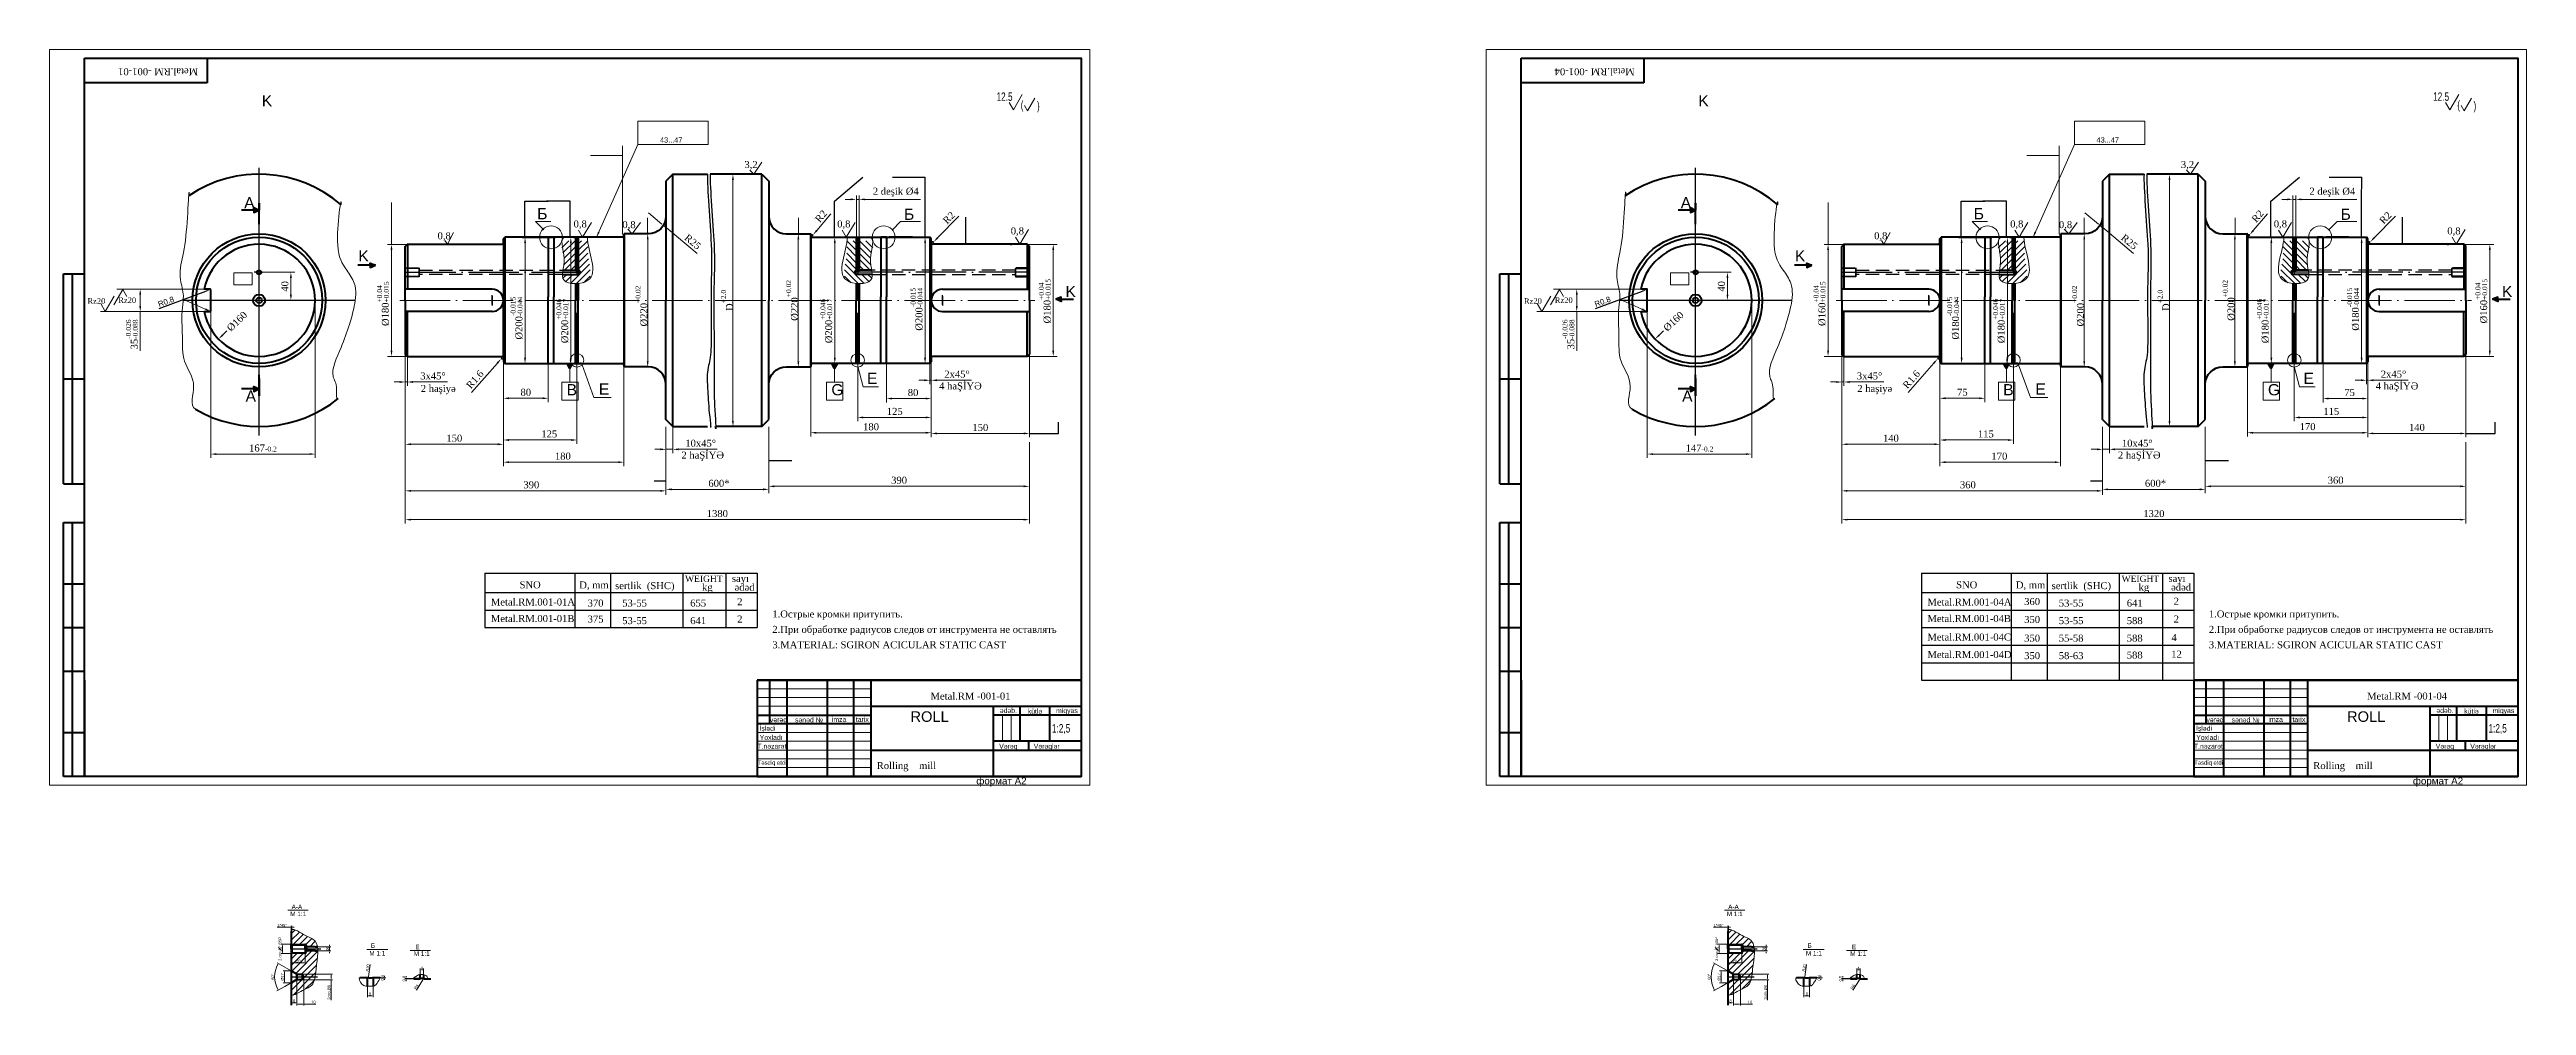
# Model space of a CAD drawing. Header units: millimetres. Extents: x -954 to 34898, y -2134 to 12006.
# Drawn here: x 21294 to 24829, y 4126 to 5490 of the extents above; entities that cross this region are included whole.
import ezdxf

# ---------------------------------------------------------------- set-up
doc = ezdxf.new("R2010")
doc.units = ezdxf.units.MM
doc.header["$LTSCALE"] = 3
for name, pattern in [('ACAD_ISO04W100', [30, 24, -3, 0, -3]), ('ACAD_ISO05W100', [33, 24, -3, 0, -3, 0, -3]), ('DASHED2', [9.525, 6.35, -3.175])]:
    doc.linetypes.add(name, pattern=pattern)
for name, color, linetype, lineweight in [('AM_5', 3, 'Continuous', 25), ('êîíòóðíàÿ', 7, 'Continuous', 53), ('îñåâûå', 101, 'ACAD_ISO04W100', 20), ('контурная', 7, 'Continuous', 50), ('невидимые', 7, 'DASHED2', 25), ('осевые', 1, 'ACAD_ISO04W100', 25), ('размеры', 80, 'ACAD_ISO05W100', 25), ('тонкая', 7, 'Continuous', 20), ('тонкий', 7, 'Continuous', 20)]:
    doc.layers.add(name, color=color, linetype=linetype, lineweight=lineweight)
doc.layers.add('осевая', color=4, linetype='Continuous')
doc.styles.add('s1v2.5', font='arial.ttf', dxfattribs={"width": 0.7, "height": 2.5})
doc.styles.add('s2.5v4', font='times.ttf', dxfattribs={"height": 10})
doc.styles.add('s25x4', font='times.ttf', dxfattribs={"height": 100})
doc.styles.add('s3v2.5', font='arial.ttf', dxfattribs={"width": 0.8, "height": 7.5})
doc.styles.add('s4v4', font='arial.ttf', dxfattribs={"height": 16})
doc.styles.get("Standard").update_dxf_attribs({"font": 'arial.ttf'})
doc.dimstyles.new('s1v4', dxfattribs={"dimtxt": 4, "dimasz": 1.5, "dimexe": 2, "dimexo": 0, "dimgap": 0.7, "dimtad": 1, "dimtxsty": 'Standard', "dimcen": 2.5, "dimadec": 0, "dimazin": 0, "dimtfac": 1, "dimtix": 1, "dimtmove": 0, "dimatfit": 3, "dimfxl": 1, "dimlwd": -1, "dimlwe": 20, "dimarcsym": 0})
doc.dimstyles.new('s2.5v4', dxfattribs={"dimtxt": 10, "dimasz": 8, "dimexe": 5.5, "dimexo": 0.5, "dimgap": 3.5, "dimtad": 1, "dimdec": 0, "dimtxsty": 's2.5v4', "dimcen": 2.5, "dimclrd": 256, "dimclre": 1, "dimclrt": 256, "dimadec": 0, "dimazin": 0, "dimtfac": 1, "dimtdec": 0, "dimtmove": 0, "dimatfit": 3, "dimfxl": 1, "dimlwd": -1, "dimlwe": -1, "dimarcsym": 0})
doc.dimstyles.new('s2v4', dxfattribs={"dimtxt": 8, "dimasz": 6, "dimexe": 3, "dimexo": 0, "dimgap": 1.5, "dimtad": 1, "dimtxsty": 'Standard', "dimcen": 2.5, "dimadec": 0, "dimazin": 0, "dimtfac": 1, "dimtmove": 0, "dimatfit": 3, "dimfxl": 1, "dimarcsym": 0})
doc.dimstyles.new('s3v2.5', dxfattribs={"dimtxt": 7.5, "dimasz": 4, "dimexe": 1.25, "dimexo": 0.625, "dimtad": 1, "dimtxsty": 's3v2.5', "dimcen": 1.5, "dimclrd": 6, "dimclre": 256, "dimclrt": 1, "dimadec": 0, "dimazin": 0, "dimtfac": 1, "dimtmove": 0, "dimatfit": 3, "dimfxl": 1, "dimlwd": -1, "dimlwe": -1, "dimarcsym": 0})
pattern_1 = [(45, (23601.94, 4086.517), (-4.49013, 4.49013), [])]
pattern_2 = [(45, (21551.452, 4086.517), (-4.49013, 4.49013), [])]

msp = doc.modelspace()

# ---------------------------------------------------------------- texts
at = {"layer": 'AM_5', "style": 's25x4'}
for s, height, p in [('WEIGHT', 9, (22201.069, 4730.338)), ('WEIGHT', 9, (24251.557, 4730.338)), ('Metal.RM.001-01A', 10, (21923.902, 4696.629)), ('SNO', 10, (21964.794, 4721.229)), ('D, mm', 10, (22050.062, 4720.972)), ('370', 10, (22061.958, 4695.085)), ('sertlik  (SHC)', 10, (22101.175, 4719.998)), ('53-55', 10, (22111.339, 4695.085)), ('655', 10, (22208.409, 4695.07)), ('kg', 10, (22225.247, 4717.734)), ('sayı', 10, (22267.889, 4730.338)), ('ədəd', 10, (22271.659, 4717.734)), ('2', 10, (22275.349, 4697.006)), ('Metal.RM.001-04A', 10, (23974.39, 4696.629)), ('SNO', 10, (24015.282, 4721.229)), ('D, mm', 10, (24100.55, 4720.972)), ('360', 10, (24112.446, 4697.295)), ('sertlik  (SHC)', 10, (24151.663, 4719.998)), ('53-55', 10, (24161.827, 4695.085)), ('641', 10, (24258.897, 4695.07)), ('kg', 10, (24275.735, 4717.734)), ('sayı', 10, (24318.378, 4730.338)), ('ədəd', 10, (24322.147, 4717.734)), ('2', 10, (24325.838, 4697.721)), ('Metal.RM.001-01B', 10, (21923.902, 4673.067)), ('375', 10, (22061.958, 4672.295)), ('53-55', 10, (22111.339, 4670.085)), ('641', 10, (22208.409, 4670.07)), ('2', 10, (22275.349, 4672.329)), ('Metal.RM.001-04B', 10, (23974.39, 4673.067)), ('350', 10, (24112.446, 4671.778)), ('53-55', 10, (24161.827, 4670.085)), ('588', 10, (24258.897, 4670.07)), ('2', 10, (24325.838, 4672.329)), ('Metal.RM.001-04C', 10, (23974.39, 4646.629)), ('Metal.RM.001-04D', 10, (23974.39, 4621.629)), ('350', 10, (24112.446, 4645.085)), ('55-58', 10, (24161.827, 4645.085)), ('588', 10, (24258.897, 4645.07)), ('4', 10, (24322.65, 4645.907)), ('12', 10, (24322.333, 4622.177)), ('350', 10, (24112.446, 4620.085)), ('58-63', 10, (24161.827, 4620.085)), ('588', 10, (24258.897, 4620.907))]:
    msp.add_text(s, height=height, dxfattribs=at).set_placement(p)
at = {"layer": 'контурная', "style": 's4v4'}
for s, p in [('K', (21596.843, 5409.123)), ('K', (23647.331, 5409.123)), ('A', (21571.672, 5263.551)), ('A', (23622.16, 5263.551)), ('K', (21734.737, 5187.753)), ('K', (23785.225, 5187.753)), ('K', (22744.043, 5136.84)), ('K', (24794.531, 5136.84)), ('E', (22460.626, 5012.901)), ('E', (24511.114, 5012.901)), ('A', (21573.697, 4987.599)), ('В', (22032, 4996.671)), ('E', (22077.96, 4997.556)), ('G', (22409.85, 4996.671)), ('A', (23624.185, 4987.599)), ('В', (24082.489, 4996.671)), ('E', (24128.448, 4997.556)), ('G', (24460.338, 4996.671))]:
    msp.add_text(s, height=16, dxfattribs=at).set_placement(p)
at = {"layer": 'контурная', "style": 's3v2.5', "width": 0.8}
for s, p in [('M 1:1', (21637.516, 4253.243)), ('A-A', (21639.452, 4263.183)), ('M 1:1', (23688.004, 4253.243)), ('A-A', (23689.94, 4263.183)), ('Б', (21752.66, 4207.854)), ('E', (21816.003, 4205.879)), ('Б', (23803.148, 4207.854)), ('E', (23866.491, 4205.879)), ('М 1:1', (21750.416, 4197.027)), ('M 1:1', (21813.759, 4196.546)), ('М 1:1', (23800.904, 4197.027)), ('M 1:1', (23864.247, 4196.546))]:
    msp.add_text(s, height=6.5, dxfattribs=at).set_placement(p)
at = {"layer": 'тонкая', "style": 's2.5v4'}
for s, p in [('    Metal.RM -001-01', (21520.998, 5463.56)), ('    Metal.RM -001-04', (23571.486, 5463.56))]:
    msp.add_text(s, height=10, rotation=180, dxfattribs=at).set_placement(p)
at = {"layer": 'тонкая', "style": 's1v2.5', "width": 0.7}
for s, p in [('12.5', (22645.639, 5417.064)), ('(', (22680.148, 5405.203)), (')', (22703.342, 5404.073)), ('12.5', (24696.127, 5417.064)), ('(', (24730.636, 5405.203)), (')', (24753.83, 5404.073)), ('1:2,5', (22724.728, 4515.33)), ('1:2,5', (24775.216, 4515.33))]:
    msp.add_text(s, height=12, dxfattribs=at).set_placement(p)
at = {"layer": 'тонкая'}
for s, height, style, p in [('Rz20', 8, 's2.5v4', (21348.003, 5127.369)), ('Rz20', 8, 's2.5v4', (21391.989, 5128.431)), ('Rz20', 8, 's2.5v4', (23398.491, 5127.369)), ('Rz20', 8, 's2.5v4', (23442.477, 5128.431)), ('2 haşiyə', 10, 's2.5v4', (21823.749, 5001.525)), ('4 haŞİYƏ', 10, 's2.5v4', (22563.692, 5005.055)), ('2 haşiyə', 10, 's2.5v4', (23874.237, 5001.525)), ('4 haŞİYƏ', 10, 's2.5v4', (24614.18, 5005.055)), ('2 haŞİYƏ', 10, 's2.5v4', (22195.811, 4906.347)), ('2 haŞİYƏ', 10, 's2.5v4', (24246.299, 4906.347)), ('2.При обработке радиусов следов от инструмента не оставлять', 10, 's2.5v4', (22325.598, 4657.575)), ('1.Острые кромки притупить.                                                                                            ', 10, 's2.5v4', (22325.598, 4679.592)), ('2.При обработке радиусов следов от инструмента не оставлять', 10, 's2.5v4', (24376.086, 4657.575)), ('1.Острые кромки притупить.                                                                                            ', 10, 's2.5v4', (24376.086, 4679.592)), ('3.MATERIAL: SGIRON ACICULAR STATIC CAST', 10, 's2.5v4', (22325.598, 4635.576)), ('3.MATERIAL: SGIRON ACICULAR STATIC CAST', 10, 's2.5v4', (24376.086, 4635.576)), ('    Metal.RM -001-01', 10, 's2.5v4', (22536.3, 4562.374)), ('    Metal.RM -001-04', 10, 's2.5v4', (24586.789, 4562.374)), ('İşlədi', 7, 's4v4', (22307.259, 4517.758)), ('vərəq', 7, 's4v4', (22322.138, 4530.101)), ('sənəd №', 7, 's4v4', (22358.108, 4529.936)), ('imza     tarix', 7, 's4v4', (22410.55, 4530.521)), ('ROLL', 15, 's4v4', (22522.72, 4530.585)), ('ədəb.', 7, 's4v4', (22650.263, 4543.227)), ('kütlə', 7, 's4v4', (22690.152, 4542.303)), ('miqyas', 7, 's4v4', (22730.601, 4543.072)), ('İşlədi', 7, 's4v4', (24357.747, 4517.758)), ('vərəq', 7, 's4v4', (24372.626, 4530.101)), ('sənəd №', 7, 's4v4', (24408.596, 4529.936)), ('imza     tarix', 7, 's4v4', (24461.038, 4530.521)), ('ROLL', 15, 's4v4', (24573.208, 4530.585)), ('ədəb.', 7, 's4v4', (24700.752, 4543.227)), ('kütlə', 7, 's4v4', (24740.64, 4542.303)), ('miqyas', 7, 's4v4', (24781.089, 4543.072)), ('T.nəzarət', 7, 's4v4', (22304.273, 4492.327)), ('Yoxladı', 7, 's4v4', (22307.558, 4504.834)), ('Vərəq', 7, 's4v4', (22649.398, 4492.294)), ('Vərəqlər', 7, 's4v4', (22698.748, 4492.294)), ('T.nəzarət', 7, 's4v4', (24354.762, 4492.327)), ('Yoxladı', 7, 's4v4', (24358.046, 4504.834)), ('Vərəq', 7, 's4v4', (24699.886, 4492.294)), ('Vərəqlər', 7, 's4v4', (24749.236, 4492.294)), ('Təsdiq etdi', 6, 's4v4', (22304.746, 4469.321)), ('Rolling    mill  ', 10, 's2.5v4', (22474.617, 4463.139)), ('Təsdiq etdi', 6, 's4v4', (24355.234, 4469.321)), ('Rolling    mill  ', 10, 's2.5v4', (24525.105, 4463.139)), ('формат А2', 10, 's4v4', (22616.757, 4441.274)), ('формат А2', 10, 's4v4', (24667.245, 4441.274))]:
    msp.add_text(s, height=height, dxfattribs=dict(at, style=style)).set_placement(p)
at = {"layer": 'тонкий', "style": 's3v2.5', "width": 0.8}
for p in [(22165.266, 5357.488), (24215.754, 5357.488)]:
    msp.add_text('43...47', height=7.5, dxfattribs=at).set_placement(p)
at = {"layer": 'тонкий'}
for s, height, style, p in [('3,2', 10, 's2.5v4', (22285.692, 5321.118)), ('3,2', 10, 's2.5v4', (24336.18, 5321.118)), ('Б', 16, 's4v4', (21989.967, 5247.892)), ('0,8', 10, 's2.5v4', (22041.926, 5236.356)), ('0,8', 10, 's2.5v4', (22111.549, 5235.323)), ('0,8', 10, 's2.5v4', (22418.209, 5236.356)), ('Б', 16, 's4v4', (22513.537, 5247.146)), ('0,8', 10, 's2.5v4', (22665.924, 5226.356)), ('Б', 16, 's4v4', (24040.455, 5247.892)), ('0,8', 10, 's2.5v4', (24092.414, 5236.356)), ('0,8', 10, 's2.5v4', (24162.037, 5235.323)), ('0,8', 10, 's2.5v4', (24468.698, 5236.356)), ('Б', 16, 's4v4', (24564.025, 5247.146)), ('0,8', 10, 's2.5v4', (24716.412, 5226.356)), ('0,8', 10, 's2.5v4', (21847.771, 5219.446)), ('0,8', 10, 's2.5v4', (23898.259, 5219.446))]:
    msp.add_text(s, height=height, dxfattribs=dict(at, style=style)).set_placement(p)

# ---------------------------------------------------------------- blocks, each defined once
blk = doc.blocks.new('*D1332')
at = {"layer": 'Defpoints', "color": 0, "transparency": 16777216}
for p in [(24224.2, 4952.2), (24371, 4952.2), (24224.2, 4862.4)]:
    blk.add_point(p, dxfattribs=at)
at = {"layer": 'тонкая', "color": 1, "transparency": 16777216}
for p, q in [((24224.2, 4951.7), (24224.2, 4856.9)), ((24371, 4951.7), (24371, 4856.9))]:
    blk.add_line(p, q, dxfattribs=at)
at = {"layer": 'тонкая', "transparency": 16777216}
blk.add_line((24363, 4862.4), (24232.2, 4862.4), dxfattribs=at)
for points in [[(24232.2, 4863.8), (24232.2, 4861.1), (24224.2, 4862.4)], [(24363, 4863.8), (24363, 4861.1), (24371, 4862.4)]]:
    blk.add_solid(points, dxfattribs=at)
at = {"layer": 'тонкая', "transparency": 16777216, "insert": (24299.9, 4871), "char_height": 10, "attachment_point": 5, "style": 's2.5v4'}
blk.add_mtext('600*', dxfattribs=at)
blk = doc.blocks.new('*D1344')
at = {"layer": 'Defpoints', "color": 0, "transparency": 16777216}
for p in [(23852.2, 5055.2), (24224.2, 4924.8), (23852.2, 4860.3)]:
    blk.add_point(p, dxfattribs=at)
at = {"layer": 'тонкий', "color": 1, "transparency": 16777216}
for p, q in [((23852.2, 5054.7), (23852.2, 4854.8)), ((24224.2, 4924.3), (24224.2, 4854.8))]:
    blk.add_line(p, q, dxfattribs=at)
at = {"layer": 'тонкий', "transparency": 16777216}
blk.add_line((24216.2, 4860.3), (23860.2, 4860.3), dxfattribs=at)
for points in [[(23860.2, 4861.6), (23860.2, 4859), (23852.2, 4860.3)], [(24216.2, 4861.6), (24216.2, 4859), (24224.2, 4860.3)]]:
    blk.add_solid(points, dxfattribs=at)
at = {"layer": 'тонкий', "transparency": 16777216, "insert": (24032.1, 4868.9), "char_height": 10, "attachment_point": 5, "style": 's2.5v4'}
blk.add_mtext('360', dxfattribs=at)
blk = doc.blocks.new('*D1333')
at = {"layer": 'Defpoints', "color": 0, "transparency": 16777216}
for p in [(24199.2, 5257.2), (24218.4, 5241.2)]:
    blk.add_point(p, dxfattribs=at)
at = {"layer": 'тонкая', "transparency": 16777216}
for p, q in [((24199.2, 5257.2), (24218.4, 5241.2)), ((24268.7, 5199.3), (24224.5, 5236.1))]:
    blk.add_line(p, q, dxfattribs=at)
blk.add_solid([(24225.4, 5237.1), (24223.7, 5235.1), (24218.4, 5241.2)], dxfattribs=at)
at = {"layer": 'тонкая', "transparency": 16777216, "insert": (24262.5, 5215.7), "char_height": 10, "attachment_point": 5, "rotation": 320.1963, "style": 's2.5v4'}
blk.add_mtext('R25', dxfattribs=at)
blk = doc.blocks.new('*D1345')
at = {"layer": 'Defpoints', "color": 0, "transparency": 16777216}
for p in [(23832.5, 5212.2), (23855.2, 5212.2), (23861.2, 5052.2)]:
    blk.add_point(p, dxfattribs=at)
at = {"layer": 'тонкая', "color": 1, "transparency": 16777216}
for p, q in [((23854.7, 5212.2), (23827, 5212.2)), ((23860.7, 5052.2), (23827, 5052.2))]:
    blk.add_line(p, q, dxfattribs=at)
at = {"layer": 'тонкая', "transparency": 16777216}
blk.add_line((23832.5, 5060.2), (23832.5, 5204.2), dxfattribs=at)
for points in [[(23831.2, 5204.2), (23833.8, 5204.2), (23832.5, 5212.2)], [(23831.2, 5060.2), (23833.8, 5060.2), (23832.5, 5052.2)]]:
    blk.add_solid(points, dxfattribs=at)
at = {"layer": 'тонкая', "transparency": 16777216, "insert": (23820.5, 5127.4), "char_height": 10, "attachment_point": 5, "rotation": 90, "style": 's2.5v4'}
blk.add_mtext('%%C160{\\H0.7x;\\S+0.04^ +0.015;}', dxfattribs=at)
blk = doc.blocks.new('*D1346')
at = {"layer": 'Defpoints', "color": 0, "transparency": 16777216}
for p in [(23701.4, 5187.4), (23585.6, 5077)]:
    blk.add_point(p, dxfattribs=at)
at = {"layer": 'тонкая', "transparency": 16777216}
blk.add_line((23597.6, 5088.5), (23591.4, 5082.6), dxfattribs=at)
blk.add_solid([(23590.5, 5083.5), (23592.3, 5081.6), (23585.6, 5077)], dxfattribs=at)
at = {"layer": 'тонкая', "transparency": 16777216, "insert": (23612, 5102.2), "char_height": 10, "attachment_point": 5, "rotation": 43.6346, "style": 's2.5v4'}
blk.add_mtext('%%C160', dxfattribs=at)
blk = doc.blocks.new('*D1347')
at = {"layer": 'Defpoints', "color": 0, "transparency": 16777216}
for p in [(23723.5, 5132.2), (23574.5, 5116.8), (23574.5, 4912.8)]:
    blk.add_point(p, dxfattribs=at)
at = {"layer": 'тонкая', "color": 1, "transparency": 16777216}
for p, q in [((23723.5, 5131.7), (23723.5, 4907.3)), ((23574.5, 5116.3), (23574.5, 4907.3))]:
    blk.add_line(p, q, dxfattribs=at)
at = {"layer": 'тонкая', "transparency": 16777216}
blk.add_line((23715.5, 4912.8), (23582.5, 4912.8), dxfattribs=at)
for points in [[(23582.5, 4914.1), (23582.5, 4911.5), (23574.5, 4912.8)], [(23715.5, 4914.1), (23715.5, 4911.5), (23723.5, 4912.8)]]:
    blk.add_solid(points, dxfattribs=at)
at = {"layer": 'тонкая', "transparency": 16777216, "insert": (23649, 4921.4), "char_height": 10, "attachment_point": 5, "style": 's2.5v4'}
blk.add_mtext('147{\\H0.7x;\\S^ -0.2;}', dxfattribs=at)
blk = doc.blocks.new('*D1348')
at = {"layer": 'Defpoints', "color": 0, "transparency": 16777216}
for p in [(23473.8, 5148.2), (23565.1, 5148.2), (23565.1, 5116.2)]:
    blk.add_point(p, dxfattribs=at)
at = {"layer": 'тонкая', "color": 1, "transparency": 16777216}
for p, q in [((23564.6, 5148.2), (23468.3, 5148.2)), ((23564.6, 5116.2), (23468.3, 5116.2))]:
    blk.add_line(p, q, dxfattribs=at)
at = {"layer": 'тонкая', "transparency": 16777216}
for p, q in [((23473.8, 5140.2), (23473.8, 5124.2)), ((23473.8, 5116.2), (23473.8, 5060))]:
    blk.add_line(p, q, dxfattribs=at)
for points in [[(23472.5, 5140.2), (23475.2, 5140.2), (23473.8, 5148.2)], [(23472.5, 5124.2), (23475.2, 5124.2), (23473.8, 5116.2)]]:
    blk.add_solid(points, dxfattribs=at)
at = {"layer": 'тонкая', "transparency": 16777216, "insert": (23462, 5083.6), "char_height": 10, "attachment_point": 5, "rotation": 90, "style": 's2.5v4'}
blk.add_mtext('35{\\H0.7x;\\S-0.026^ -0.088;}', dxfattribs=at)
blk = doc.blocks.new('*D1349')
at = {"layer": 'Defpoints', "color": 0, "transparency": 16777216}
for p in [(23647, 5172.3), (23688.9, 5172.3), (23670.7, 5132.2)]:
    blk.add_point(p, dxfattribs=at)
at = {"layer": 'тонкая', "color": 1, "transparency": 16777216}
for p, q in [((23647.5, 5172.3), (23694.4, 5172.3)), ((23671.2, 5132.2), (23694.4, 5132.2))]:
    blk.add_line(p, q, dxfattribs=at)
at = {"layer": 'тонкая', "transparency": 16777216}
blk.add_line((23688.9, 5140.2), (23688.9, 5164.3), dxfattribs=at)
for points in [[(23687.6, 5164.3), (23690.2, 5164.3), (23688.9, 5172.3)], [(23687.6, 5140.2), (23690.2, 5140.2), (23688.9, 5132.2)]]:
    blk.add_solid(points, dxfattribs=at)
at = {"layer": 'тонкая', "transparency": 16777216, "insert": (23680.3, 5152.2), "char_height": 10, "attachment_point": 5, "rotation": 90, "style": 's2.5v4'}
blk.add_mtext('40', dxfattribs=at)
blk = doc.blocks.new('*D1350')
at = {"layer": 'Defpoints', "color": 0, "transparency": 16777216}
for p in [(23852.2, 5036.2), (23855.2, 5052.2), (23855.2, 5015.7)]:
    blk.add_point(p, dxfattribs=at)
at = {"layer": 'тонкая', "color": 1, "transparency": 16777216}
for p, q in [((23852.2, 5035.7), (23852.2, 5010.2)), ((23855.2, 5051.7), (23855.2, 5010.2))]:
    blk.add_line(p, q, dxfattribs=at)
at = {"layer": 'тонкая', "transparency": 16777216}
for p, q in [((23844.2, 5015.7), (23836.2, 5015.7)), ((23852.2, 5015.7), (23855.2, 5015.7)), ((23863.2, 5015.7), (23912.2, 5015.7))]:
    blk.add_line(p, q, dxfattribs=at)
for points in [[(23844.2, 5017), (23844.2, 5014.3), (23852.2, 5015.7)], [(23863.2, 5017), (23863.2, 5014.3), (23855.2, 5015.7)]]:
    blk.add_solid(points, dxfattribs=at)
at = {"layer": 'тонкая', "transparency": 16777216, "insert": (23891.7, 5024.3), "char_height": 10, "attachment_point": 5, "style": 's2.5v4'}
blk.add_mtext('3x45%%D', dxfattribs=at)
blk = doc.blocks.new('*D1351')
at = {"layer": 'Defpoints', "color": 0, "transparency": 16777216}
for p in [(23988.8, 5048.7), (23990.2, 5050.2)]:
    blk.add_point(p, dxfattribs=at)
at = {"layer": 'тонкая', "transparency": 16777216}
for p, q in [((23946.7, 5000.7), (23983.6, 5042.7)), ((23990.2, 5050.2), (23988.8, 5048.7))]:
    blk.add_line(p, q, dxfattribs=at)
at = {"layer": 'тонкая', "color": 1, "transparency": 16777216}
blk.add_arc((23990.2, 5050.2), 2, 228.7086, 345.6761, dxfattribs=at)
at = {"layer": 'тонкая', "transparency": 16777216}
blk.add_solid([(23982.6, 5043.6), (23984.6, 5041.8), (23988.8, 5048.7)], dxfattribs=at)
at = {"layer": 'тонкая', "transparency": 16777216, "insert": (23951.6, 5019.3), "char_height": 10, "attachment_point": 5, "rotation": 48.7086, "style": 's2.5v4'}
blk.add_mtext('R1.6', dxfattribs=at)
blk = doc.blocks.new('*D1352')
at = {"layer": 'Defpoints', "color": 0, "transparency": 16777216}
for p in [(23992.2, 5044.2), (24056.2, 5042.2), (24056.2, 4992.4)]:
    blk.add_point(p, dxfattribs=at)
at = {"layer": 'тонкая', "color": 1, "transparency": 16777216}
for p, q in [((23992.2, 5043.7), (23992.2, 4986.9)), ((24056.2, 5041.7), (24056.2, 4986.9))]:
    blk.add_line(p, q, dxfattribs=at)
at = {"layer": 'тонкая', "transparency": 16777216}
blk.add_line((24000.2, 4992.4), (24048.2, 4992.4), dxfattribs=at)
for points in [[(24000.2, 4993.8), (24000.2, 4991.1), (23992.2, 4992.4)], [(24048.2, 4993.8), (24048.2, 4991.1), (24056.2, 4992.4)]]:
    blk.add_solid(points, dxfattribs=at)
at = {"layer": 'тонкая', "transparency": 16777216, "insert": (24024.2, 5001), "char_height": 10, "attachment_point": 5, "style": 's2.5v4'}
blk.add_mtext('75', dxfattribs=at)
blk = doc.blocks.new('*D1353')
at = {"layer": 'Defpoints', "color": 0, "transparency": 16777216}
for p in [(24097.2, 5042.2), (23992.2, 4986.9), (24097.2, 4932.9)]:
    blk.add_point(p, dxfattribs=at)
at = {"layer": 'тонкая', "color": 1, "transparency": 16777216}
for p, q in [((24097.2, 5041.7), (24097.2, 4927.4)), ((23992.2, 4986.4), (23992.2, 4927.4))]:
    blk.add_line(p, q, dxfattribs=at)
at = {"layer": 'тонкая', "transparency": 16777216}
blk.add_line((24000.2, 4932.9), (24089.2, 4932.9), dxfattribs=at)
for points in [[(24000.2, 4934.2), (24000.2, 4931.5), (23992.2, 4932.9)], [(24089.2, 4934.2), (24089.2, 4931.5), (24097.2, 4932.9)]]:
    blk.add_solid(points, dxfattribs=at)
at = {"layer": 'тонкая', "transparency": 16777216, "insert": (24057.7, 4941.5), "char_height": 10, "attachment_point": 5, "style": 's2.5v4'}
blk.add_mtext('115', dxfattribs=at)
blk = doc.blocks.new('*D1334')
at = {"layer": 'Defpoints', "color": 0, "transparency": 16777216}
for p in [(24164.2, 5037.7), (23992.2, 4953.9), (24164.2, 4901.2)]:
    blk.add_point(p, dxfattribs=at)
at = {"layer": 'тонкая', "color": 1, "transparency": 16777216}
for p, q in [((24164.2, 5037.2), (24164.2, 4895.7)), ((23992.2, 4953.4), (23992.2, 4895.7))]:
    blk.add_line(p, q, dxfattribs=at)
at = {"layer": 'тонкая', "transparency": 16777216}
blk.add_line((24000.2, 4901.2), (24156.2, 4901.2), dxfattribs=at)
for points in [[(24000.2, 4902.5), (24000.2, 4899.9), (23992.2, 4901.2)], [(24156.2, 4902.5), (24156.2, 4899.9), (24164.2, 4901.2)]]:
    blk.add_solid(points, dxfattribs=at)
at = {"layer": 'тонкая', "transparency": 16777216, "insert": (24077.1, 4909.8), "char_height": 10, "attachment_point": 5, "style": 's2.5v4'}
blk.add_mtext('170', dxfattribs=at)
blk = doc.blocks.new('*D1335')
at = {"layer": 'Defpoints', "color": 0, "transparency": 16777216}
for p in [(23852.2, 4926.8), (23852.2, 4926.8), (23992.2, 4926.8)]:
    blk.add_point(p, dxfattribs=at)
at = {"layer": 'тонкая', "color": 1, "transparency": 16777216}
for p, q in [((23852.2, 4927.3), (23852.2, 4932.3)), ((23992.2, 4927.3), (23992.2, 4932.3))]:
    blk.add_line(p, q, dxfattribs=at)
at = {"layer": 'тонкая', "transparency": 16777216}
blk.add_line((23984.2, 4926.8), (23860.2, 4926.8), dxfattribs=at)
for points in [[(23860.2, 4928.1), (23860.2, 4925.5), (23852.2, 4926.8)], [(23984.2, 4928.1), (23984.2, 4925.5), (23992.2, 4926.8)]]:
    blk.add_solid(points, dxfattribs=at)
at = {"layer": 'тонкая', "transparency": 16777216, "insert": (23922.2, 4935.4), "char_height": 10, "attachment_point": 5, "style": 's2.5v4'}
blk.add_mtext('140', dxfattribs=at)
blk = doc.blocks.new('*D1354')
at = {"layer": 'Defpoints', "color": 0, "transparency": 16777216}
for p in [(24089.8, 5222.2), (24088.2, 5042.2), (24088.5, 5042.2)]:
    blk.add_point(p, dxfattribs=at)
at = {"layer": 'тонкая', "color": 1, "transparency": 16777216}
for p, q in [((24089.3, 5222.2), (24083, 5222.2)), ((24088.7, 5042.2), (24094, 5042.2))]:
    blk.add_line(p, q, dxfattribs=at)
at = {"layer": 'тонкая', "transparency": 16777216}
blk.add_line((24088.5, 5214.2), (24088.5, 5050.2), dxfattribs=at)
for points in [[(24087.2, 5214.2), (24089.8, 5214.2), (24088.5, 5222.2)], [(24087.2, 5050.2), (24089.8, 5050.2), (24088.5, 5042.2)]]:
    blk.add_solid(points, dxfattribs=at)
at = {"layer": 'тонкая', "transparency": 16777216, "insert": (24076.5, 5102.8), "char_height": 10, "attachment_point": 5, "rotation": 90, "style": 's2.5v4'}
blk.add_mtext('%%C180{\\H0.7x;\\S+0.046^ +0.017;}', dxfattribs=at)
blk = doc.blocks.new('*D1355')
at = {"layer": 'Defpoints', "color": 0, "transparency": 16777216}
for p in [(24181.9, 5227.2), (24198.2, 5227.2), (24181.9, 5037.2)]:
    blk.add_point(p, dxfattribs=at)
at = {"layer": 'тонкая', "color": 1, "transparency": 16777216}
for p, q in [((24182.4, 5227.2), (24203.7, 5227.2)), ((24182.4, 5037.2), (24203.7, 5037.2))]:
    blk.add_line(p, q, dxfattribs=at)
at = {"layer": 'тонкая', "transparency": 16777216}
blk.add_line((24198.2, 5045.2), (24198.2, 5219.2), dxfattribs=at)
for points in [[(24196.9, 5219.2), (24199.5, 5219.2), (24198.2, 5227.2)], [(24196.9, 5045.2), (24199.5, 5045.2), (24198.2, 5037.2)]]:
    blk.add_solid(points, dxfattribs=at)
at = {"layer": 'тонкая', "transparency": 16777216, "insert": (24189.5, 5124.1), "char_height": 10, "attachment_point": 5, "rotation": 90, "style": 's2.5v4'}
blk.add_mtext('%%C200{\\H0.7x;\\S+0.02^ ;}', dxfattribs=at)
blk = doc.blocks.new('*D1356')
at = {"layer": 'Defpoints', "color": 0, "transparency": 16777216}
for p in [(24023, 5222.2), (24023.1, 5222.2), (24023, 5042.2)]:
    blk.add_point(p, dxfattribs=at)
at = {"layer": 'тонкая', "transparency": 16777216}
blk.add_line((24023.1, 5050.2), (24023.1, 5214.2), dxfattribs=at)
at = {"layer": 'тонкая', "color": 1, "transparency": 16777216}
for p, q in [((24023.5, 5222.2), (24028.6, 5222.2)), ((24023.5, 5042.2), (24028.6, 5042.2))]:
    blk.add_line(p, q, dxfattribs=at)
at = {"layer": 'тонкая', "transparency": 16777216}
for points in [[(24021.8, 5214.2), (24024.5, 5214.2), (24023.1, 5222.2)], [(24021.8, 5050.2), (24024.5, 5050.2), (24023.1, 5042.2)]]:
    blk.add_solid(points, dxfattribs=at)
at = {"layer": 'тонкая', "transparency": 16777216, "insert": (24011.2, 5106.8), "char_height": 10, "attachment_point": 5, "rotation": 90, "style": 's2.5v4'}
blk.add_mtext('%%C180{\\H0.7x;\\S-0.015^ -0.044;}', dxfattribs=at)
blk = doc.blocks.new('*D1357')
at = {"layer": 'Defpoints', "color": 0, "transparency": 16777216}
for p in [(23573.3, 5147.4), (23573.9, 5147.6)]:
    blk.add_point(p, dxfattribs=at)
at = {"layer": 'тонкая', "color": 0, "lineweight": -2, "transparency": 16777216}
for p, q in [((23500.7, 5120.8), (23567.7, 5145.4)), ((23573.9, 5147.6), (23573.3, 5147.4))]:
    blk.add_line(p, q, dxfattribs=at)
blk.add_arc((23573.9, 5147.6), 0.6, 90, 200.1421, dxfattribs=at)
at = {"layer": 'тонкая', "color": 0, "transparency": 16777216}
blk.add_solid([(23567.3, 5146.3), (23568, 5144.4), (23573.3, 5147.4)], dxfattribs=at)
at = {"layer": 'тонкая', "color": 0, "transparency": 16777216, "insert": (23510.7, 5130.4), "char_height": 8, "attachment_point": 5, "rotation": 20.1421}
blk.add_mtext('R0.8', dxfattribs=at)
blk = doc.blocks.new('*D1358')
at = {"layer": 'Defpoints', "color": 0, "transparency": 16777216}
for p in [(24306.3, 5312.2), (24319.9, 5312.2), (24306.3, 4952.2)]:
    blk.add_point(p, dxfattribs=at)
at = {"layer": 'тонкая', "color": 1, "transparency": 16777216}
for p, q in [((24306.8, 5312.2), (24325.4, 5312.2)), ((24306.8, 4952.2), (24325.4, 4952.2))]:
    blk.add_line(p, q, dxfattribs=at)
at = {"layer": 'тонкая', "transparency": 16777216}
blk.add_line((24319.9, 4960.2), (24319.9, 5304.2), dxfattribs=at)
for points in [[(24318.5, 5304.2), (24321.2, 5304.2), (24319.9, 5312.2)], [(24318.5, 4960.2), (24321.2, 4960.2), (24319.9, 4952.2)]]:
    blk.add_solid(points, dxfattribs=at)
at = {"layer": 'тонкая', "transparency": 16777216, "insert": (24311.4, 5132.2), "char_height": 10, "attachment_point": 5, "rotation": 90, "style": 's2.5v4'}
blk.add_mtext('D{\\H0.7x;\\S+2.0^ ;}', dxfattribs=at)
blk = doc.blocks.new('*D1359')
at = {"layer": 'Defpoints', "color": 0, "transparency": 16777216}
for p in [(24433, 5224.2), (24434.3, 5225.8)]:
    blk.add_point(p, dxfattribs=at)
at = {"layer": 'тонкая', "transparency": 16777216}
for p, q in [((24459.6, 5255.9), (24439.4, 5231.9)), ((24433, 5224.2), (24434.3, 5225.8))]:
    blk.add_line(p, q, dxfattribs=at)
at = {"layer": 'тонкая', "color": 1, "transparency": 16777216}
blk.add_arc((24433, 5224.2), 2, 49.8986, 165.6761, dxfattribs=at)
at = {"layer": 'тонкая', "transparency": 16777216}
blk.add_solid([(24438.4, 5232.7), (24440.4, 5231), (24434.3, 5225.8)], dxfattribs=at)
at = {"layer": 'тонкая', "transparency": 16777216, "insert": (24445.6, 5252.4), "char_height": 10, "attachment_point": 5, "rotation": 49.8986, "style": 's2.5v4'}
blk.add_mtext('R2', dxfattribs=at)
blk = doc.blocks.new('*D1360')
at = {"layer": 'Defpoints', "color": 0, "transparency": 16777216}
for p in [(24496, 5276.4), (24496, 5222.2), (24500, 5222.2)]:
    blk.add_point(p, dxfattribs=at)
at = {"layer": 'тонкая', "transparency": 16777216}
for p, q in [((24488, 5276.4), (24480, 5276.4)), ((24496, 5276.4), (24500, 5276.4)), ((24508, 5276.4), (24587.4, 5276.4))]:
    blk.add_line(p, q, dxfattribs=at)
at = {"layer": 'тонкая', "color": 1, "transparency": 16777216}
for p, q in [((24496, 5222.7), (24496, 5281.9)), ((24500, 5222.7), (24500, 5281.9))]:
    blk.add_line(p, q, dxfattribs=at)
at = {"layer": 'тонкая', "transparency": 16777216}
for points in [[(24488, 5277.7), (24488, 5275.1), (24496, 5276.4)], [(24508, 5277.7), (24508, 5275.1), (24500, 5276.4)]]:
    blk.add_solid(points, dxfattribs=at)
at = {"layer": 'тонкая', "transparency": 16777216, "insert": (24552.3, 5286.4), "char_height": 10, "attachment_point": 5, "style": 's2.5v4'}
blk.add_mtext('2 de{\\fTimes New Roman|b0|i0|c238|p18;şik }%%C4', dxfattribs=at)
blk = doc.blocks.new('*D1361')
at = {"layer": 'Defpoints', "color": 0, "transparency": 16777216}
for p in [(24413.2, 5227.2), (24413.2, 5227.2), (24413.2, 5037.2)]:
    blk.add_point(p, dxfattribs=at)
at = {"layer": 'тонкая', "color": 1, "transparency": 16777216}
for p, q in [((24412.7, 5227.2), (24407.7, 5227.2)), ((24412.7, 5037.2), (24407.7, 5037.2))]:
    blk.add_line(p, q, dxfattribs=at)
at = {"layer": 'тонкая', "transparency": 16777216}
blk.add_line((24413.2, 5045.2), (24413.2, 5219.2), dxfattribs=at)
for points in [[(24411.9, 5219.2), (24414.6, 5219.2), (24413.2, 5227.2)], [(24411.9, 5045.2), (24414.6, 5045.2), (24413.2, 5037.2)]]:
    blk.add_solid(points, dxfattribs=at)
at = {"layer": 'тонкая', "transparency": 16777216, "insert": (24404.5, 5132.2), "char_height": 10, "attachment_point": 5, "rotation": 90, "style": 's2.5v4'}
blk.add_mtext('%%C200{\\H0.7x;\\S+0.02^ ;}', dxfattribs=at)
blk = doc.blocks.new('*D1336')
at = {"layer": 'Defpoints', "color": 0, "transparency": 16777216}
for p in [(24466.5, 5222.2), (24464.9, 5042.2), (24465.2, 5042.2)]:
    blk.add_point(p, dxfattribs=at)
at = {"layer": 'тонкая', "color": 1, "transparency": 16777216}
for p, q in [((24466, 5222.2), (24459.7, 5222.2)), ((24465.4, 5042.2), (24470.7, 5042.2))]:
    blk.add_line(p, q, dxfattribs=at)
at = {"layer": 'тонкая', "transparency": 16777216}
blk.add_line((24465.2, 5214.2), (24465.2, 5050.2), dxfattribs=at)
for points in [[(24463.9, 5214.2), (24466.6, 5214.2), (24465.2, 5222.2)], [(24463.9, 5050.2), (24466.6, 5050.2), (24465.2, 5042.2)]]:
    blk.add_solid(points, dxfattribs=at)
at = {"layer": 'тонкая', "transparency": 16777216, "insert": (24453.3, 5102.8), "char_height": 10, "attachment_point": 5, "rotation": 90, "style": 's2.5v4'}
blk.add_mtext('%%C180{\\H0.7x;\\S+0.046^ +0.017;}', dxfattribs=at)
blk = doc.blocks.new('*D1337')
at = {"layer": 'Defpoints', "color": 0, "transparency": 16777216}
for p in [(24577.7, 5222.2), (24594.1, 5222.2), (24577.7, 5042.2)]:
    blk.add_point(p, dxfattribs=at)
at = {"layer": 'тонкая', "color": 1, "transparency": 16777216}
for p, q in [((24578.2, 5222.2), (24599.6, 5222.2)), ((24578.2, 5042.2), (24599.6, 5042.2))]:
    blk.add_line(p, q, dxfattribs=at)
at = {"layer": 'тонкая', "transparency": 16777216}
blk.add_line((24594.1, 5050.2), (24594.1, 5214.2), dxfattribs=at)
for points in [[(24592.8, 5214.2), (24595.4, 5214.2), (24594.1, 5222.2)], [(24592.8, 5050.2), (24595.4, 5050.2), (24594.1, 5042.2)]]:
    blk.add_solid(points, dxfattribs=at)
at = {"layer": 'тонкая', "transparency": 16777216, "insert": (24582.1, 5119.5), "char_height": 10, "attachment_point": 5, "rotation": 90, "style": 's2.5v4'}
blk.add_mtext('%%C180{\\H0.7x;\\S-0.015^ -0.044;}', dxfattribs=at)
blk = doc.blocks.new('*D1338')
at = {"layer": 'Defpoints', "color": 0, "transparency": 16777216}
for p in [(24739.5, 5212.2), (24739.5, 5052.2), (24777.1, 5052.2)]:
    blk.add_point(p, dxfattribs=at)
at = {"layer": 'тонкая', "color": 1, "transparency": 16777216}
for p, q in [((24740, 5212.2), (24782.6, 5212.2)), ((24740, 5052.2), (24782.6, 5052.2))]:
    blk.add_line(p, q, dxfattribs=at)
at = {"layer": 'тонкая', "transparency": 16777216}
blk.add_line((24777.1, 5204.2), (24777.1, 5060.2), dxfattribs=at)
for points in [[(24775.7, 5204.2), (24778.4, 5204.2), (24777.1, 5212.2)], [(24775.7, 5060.2), (24778.4, 5060.2), (24777.1, 5052.2)]]:
    blk.add_solid(points, dxfattribs=at)
at = {"layer": 'тонкая', "transparency": 16777216, "insert": (24765.1, 5131.1), "char_height": 10, "attachment_point": 5, "rotation": 90, "style": 's2.5v4'}
blk.add_mtext('%%C160{\\H0.7x;\\S+0.04^ +0.015;}', dxfattribs=at)
blk = doc.blocks.new('*D1362')
at = {"layer": 'Defpoints', "color": 0, "transparency": 16777216}
for p in [(24601, 5042.2), (24603, 5044.2), (24603, 5018.2)]:
    blk.add_point(p, dxfattribs=at)
at = {"layer": 'тонкая', "color": 1, "transparency": 16777216}
for p, q in [((24601, 5041.7), (24601, 5012.7)), ((24603, 5043.7), (24603, 5012.7))]:
    blk.add_line(p, q, dxfattribs=at)
at = {"layer": 'тонкая', "transparency": 16777216}
for p, q in [((24593, 5018.2), (24585, 5018.2)), ((24601, 5018.2), (24603, 5018.2)), ((24611, 5018.2), (24660.3, 5018.2))]:
    blk.add_line(p, q, dxfattribs=at)
for points in [[(24593, 5019.5), (24593, 5016.8), (24601, 5018.2)], [(24611, 5019.5), (24611, 5016.8), (24603, 5018.2)]]:
    blk.add_solid(points, dxfattribs=at)
at = {"layer": 'тонкая', "transparency": 16777216, "insert": (24639.6, 5026.8), "char_height": 10, "attachment_point": 5, "style": 's2.5v4'}
blk.add_mtext('2x45%%D', dxfattribs=at)
blk = doc.blocks.new('*D1363')
at = {"layer": 'Defpoints', "color": 0, "transparency": 16777216}
for p in [(24743, 5055.2), (24603, 5012.7), (24603, 4942.3)]:
    blk.add_point(p, dxfattribs=at)
at = {"layer": 'тонкая', "color": 1, "transparency": 16777216}
for p, q in [((24743, 5054.7), (24743, 4936.8)), ((24603, 5012.2), (24603, 4936.8))]:
    blk.add_line(p, q, dxfattribs=at)
at = {"layer": 'тонкая', "transparency": 16777216}
blk.add_line((24735, 4942.3), (24611, 4942.3), dxfattribs=at)
for points in [[(24611, 4943.6), (24611, 4940.9), (24603, 4942.3)], [(24735, 4943.6), (24735, 4940.9), (24743, 4942.3)]]:
    blk.add_solid(points, dxfattribs=at)
at = {"layer": 'тонкая', "transparency": 16777216, "insert": (24673, 4950.8), "char_height": 10, "attachment_point": 5, "style": 's2.5v4'}
blk.add_mtext('140', dxfattribs=at)
blk = doc.blocks.new('*D1364')
at = {"layer": 'Defpoints', "color": 0, "transparency": 16777216}
for p in [(24539, 5042.2), (24603, 4992.1), (24603, 4942.3)]:
    blk.add_point(p, dxfattribs=at)
at = {"layer": 'тонкая', "color": 1, "transparency": 16777216}
for p, q in [((24539, 5041.7), (24539, 4986.6)), ((24603, 4942.8), (24603, 4997.6))]:
    blk.add_line(p, q, dxfattribs=at)
at = {"layer": 'тонкая', "transparency": 16777216}
blk.add_line((24547, 4992.1), (24595, 4992.1), dxfattribs=at)
for points in [[(24547, 4993.4), (24547, 4990.7), (24539, 4992.1)], [(24595, 4993.4), (24595, 4990.7), (24603, 4992.1)]]:
    blk.add_solid(points, dxfattribs=at)
at = {"layer": 'тонкая', "transparency": 16777216, "insert": (24576.9, 5000.7), "char_height": 10, "attachment_point": 5, "style": 's2.5v4'}
blk.add_mtext('75', dxfattribs=at)
blk = doc.blocks.new('*D1339')
at = {"layer": 'Defpoints', "color": 0, "transparency": 16777216}
for p in [(24498, 5042.2), (24603, 4965.1), (24603, 4942.3)]:
    blk.add_point(p, dxfattribs=at)
at = {"layer": 'тонкая', "color": 1, "transparency": 16777216}
for p, q in [((24498, 5041.7), (24498, 4959.6)), ((24603, 4942.8), (24603, 4970.6))]:
    blk.add_line(p, q, dxfattribs=at)
at = {"layer": 'тонкая', "transparency": 16777216}
blk.add_line((24506, 4965.1), (24595, 4965.1), dxfattribs=at)
for points in [[(24506, 4966.4), (24506, 4963.7), (24498, 4965.1)], [(24595, 4966.4), (24595, 4963.7), (24603, 4965.1)]]:
    blk.add_solid(points, dxfattribs=at)
at = {"layer": 'тонкая', "transparency": 16777216, "insert": (24550.8, 4973.7), "char_height": 10, "attachment_point": 5, "style": 's2.5v4'}
blk.add_mtext('115', dxfattribs=at)
blk = doc.blocks.new('*D1340')
at = {"layer": 'Defpoints', "color": 0, "transparency": 16777216}
for p in [(24743, 4930.5), (24371, 4897.9), (24743, 4866.8)]:
    blk.add_point(p, dxfattribs=at)
at = {"layer": 'тонкая', "color": 1, "transparency": 16777216}
for p, q in [((24743, 4930), (24743, 4861.3)), ((24371, 4897.4), (24371, 4861.3))]:
    blk.add_line(p, q, dxfattribs=at)
at = {"layer": 'тонкая', "transparency": 16777216}
blk.add_line((24379, 4866.8), (24735, 4866.8), dxfattribs=at)
for points in [[(24379, 4868.1), (24379, 4865.4), (24371, 4866.8)], [(24735, 4868.1), (24735, 4865.4), (24743, 4866.8)]]:
    blk.add_solid(points, dxfattribs=at)
at = {"layer": 'тонкая', "transparency": 16777216, "insert": (24557, 4875.4), "char_height": 10, "attachment_point": 5, "style": 's2.5v4'}
blk.add_mtext('360', dxfattribs=at)
blk = doc.blocks.new('*D1341')
at = {"layer": 'Defpoints', "color": 0, "transparency": 16777216}
for p in [(23852.2, 4854.8), (24743, 4861.3), (23852.2, 4819.2)]:
    blk.add_point(p, dxfattribs=at)
at = {"layer": 'тонкая', "color": 1, "transparency": 16777216}
for p, q in [((23852.2, 4854.3), (23852.2, 4813.7)), ((24743, 4860.8), (24743, 4813.7))]:
    blk.add_line(p, q, dxfattribs=at)
at = {"layer": 'тонкая', "transparency": 16777216}
blk.add_line((24735, 4819.2), (23860.2, 4819.2), dxfattribs=at)
for points in [[(23860.2, 4820.5), (23860.2, 4817.9), (23852.2, 4819.2)], [(24735, 4820.5), (24735, 4817.9), (24743, 4819.2)]]:
    blk.add_solid(points, dxfattribs=at)
at = {"layer": 'тонкая', "transparency": 16777216, "insert": (24297.6, 4827.8), "char_height": 10, "attachment_point": 5, "style": 's2.5v4'}
blk.add_mtext('1320', dxfattribs=at)
blk = doc.blocks.new('*D1342')
at = {"layer": 'Defpoints', "color": 0, "transparency": 16777216}
for p in [(24431, 5037.7), (24603, 4955.9), (24603, 4943.3)]:
    blk.add_point(p, dxfattribs=at)
at = {"layer": 'тонкая', "color": 1, "transparency": 16777216}
for p, q in [((24431, 5037.2), (24431, 4937.8)), ((24603, 4955.4), (24603, 4937.8))]:
    blk.add_line(p, q, dxfattribs=at)
at = {"layer": 'тонкая', "transparency": 16777216}
blk.add_line((24439, 4943.3), (24595, 4943.3), dxfattribs=at)
for points in [[(24439, 4944.6), (24439, 4941.9), (24431, 4943.3)], [(24595, 4944.6), (24595, 4941.9), (24603, 4943.3)]]:
    blk.add_solid(points, dxfattribs=at)
at = {"layer": 'тонкая', "transparency": 16777216, "insert": (24517, 4951.9), "char_height": 10, "attachment_point": 5, "style": 's2.5v4'}
blk.add_mtext('170', dxfattribs=at)
blk = doc.blocks.new('*D1365')
at = {"layer": 'Defpoints', "color": 0, "transparency": 16777216}
for p in [(24605, 5214.2), (24606.4, 5215.7)]:
    blk.add_point(p, dxfattribs=at)
at = {"layer": 'тонкая', "transparency": 16777216}
for p, q in [((24642.4, 5252.5), (24612, 5221.4)), ((24605, 5214.2), (24606.4, 5215.7))]:
    blk.add_line(p, q, dxfattribs=at)
at = {"layer": 'тонкая', "color": 1, "transparency": 16777216}
blk.add_arc((24605, 5214.2), 2, 45.6515, 165.6761, dxfattribs=at)
at = {"layer": 'тонкая', "transparency": 16777216}
blk.add_solid([(24611, 5222.3), (24612.9, 5220.5), (24606.4, 5215.7)], dxfattribs=at)
at = {"layer": 'тонкая', "transparency": 16777216, "insert": (24628.1, 5250.1), "char_height": 10, "attachment_point": 5, "rotation": 45.6515, "style": 's2.5v4'}
blk.add_mtext('R2', dxfattribs=at)
blk = doc.blocks.new('*D1366')
at = {"layer": 'Defpoints', "color": 0, "transparency": 16777216}
for p in [(23723.4, 4209.5), (23723.4, 4203.5), (23744, 4203.5)]:
    blk.add_point(p, dxfattribs=at)
at = {"layer": 'тонкая', "color": 0, "lineweight": 20, "transparency": 16777216}
for p, q in [((23723.4, 4209.5), (23746, 4209.5)), ((23723.4, 4203.5), (23746, 4203.5))]:
    blk.add_line(p, q, dxfattribs=at)
at = {"layer": 'тонкая', "color": 0, "transparency": 16777216}
for p, q in [((23744, 4211), (23744, 4212.5)), ((23744, 4209.5), (23744, 4203.5)), ((23744, 4202), (23744, 4200.5))]:
    blk.add_line(p, q, dxfattribs=at)
for points in [[(23743.8, 4211), (23744.3, 4211), (23744, 4209.5)], [(23743.8, 4202), (23744.3, 4202), (23744, 4203.5)]]:
    blk.add_solid(points, dxfattribs=at)
at = {"layer": 'тонкая', "color": 0, "transparency": 16777216, "insert": (23741.2, 4206.5), "char_height": 4, "attachment_point": 5, "rotation": 90}
blk.add_mtext('%%c6', dxfattribs=at)
blk = doc.blocks.new('*D1367')
at = {"layer": 'Defpoints', "color": 0, "transparency": 16777216}
for p in [(23689.4, 4175), (23679.7, 4158), (23689.4, 4158)]:
    blk.add_point(p, dxfattribs=at)
at = {"layer": 'тонкая', "color": 0, "lineweight": 20, "transparency": 16777216}
for p, q in [((23689.4, 4175), (23677.7, 4175)), ((23689.4, 4158), (23677.7, 4158))]:
    blk.add_line(p, q, dxfattribs=at)
at = {"layer": 'тонкая', "color": 0, "transparency": 16777216}
blk.add_line((23679.7, 4173.5), (23679.7, 4159.5), dxfattribs=at)
for points in [[(23679.4, 4173.5), (23679.9, 4173.5), (23679.7, 4175)], [(23679.4, 4159.5), (23679.9, 4159.5), (23679.7, 4158)]]:
    blk.add_solid(points, dxfattribs=at)
at = {"layer": 'тонкая', "color": 0, "transparency": 16777216, "insert": (23676.8, 4166.5), "char_height": 4, "attachment_point": 5, "rotation": 90}
blk.add_mtext('%%c17', dxfattribs=at)
blk = doc.blocks.new('*D1368')
at = {"layer": 'Defpoints', "color": 0, "transparency": 16777216}
for p in [(23666.3, 4173.2), (23679.2, 4180.9), (23689.4, 4175), (23680.3, 4152.8), (23697.3, 4162.5)]:
    blk.add_point(p, dxfattribs=at)
at = {"layer": 'тонкая', "color": 0, "lineweight": 20, "transparency": 16777216}
for p, q in [((23679.2, 4180.9), (23669.1, 4186.8)), ((23680.3, 4152.8), (23669, 4146.4))]:
    blk.add_line(p, q, dxfattribs=at)
at = {"layer": 'тонкая', "color": 0, "transparency": 16777216}
blk.add_arc((23704.2, 4166.5), 38.5, 152.2307, 207.4632, dxfattribs=at)
for points in [[(23669.9, 4184.6), (23670.3, 4184.3), (23670.8, 4185.8)], [(23670.2, 4148.8), (23669.8, 4148.6), (23670.7, 4147.4)]]:
    blk.add_solid(points, dxfattribs=at)
at = {"layer": 'тонкая', "color": 0, "transparency": 16777216, "insert": (23662.9, 4166.6), "char_height": 4, "attachment_point": 5, "rotation": 89.8469}
blk.add_mtext('60°', dxfattribs=at)
blk = doc.blocks.new('*D1369')
at = {"layer": 'Defpoints', "color": 0, "transparency": 16777216}
for p in [(23689.4, 4200), (23689.4, 4186.5), (23709.4, 4200)]:
    blk.add_point(p, dxfattribs=at)
at = {"layer": 'тонкая', "color": 0, "lineweight": 20, "transparency": 16777216}
for p, q in [((23689.4, 4200), (23689.4, 4184.5)), ((23709.4, 4200), (23709.4, 4184.5))]:
    blk.add_line(p, q, dxfattribs=at)
at = {"layer": 'тонкая', "color": 0, "transparency": 16777216}
blk.add_line((23707.9, 4186.5), (23690.9, 4186.5), dxfattribs=at)
for points in [[(23690.9, 4186.8), (23690.9, 4186.3), (23689.4, 4186.5)], [(23707.9, 4186.8), (23707.9, 4186.3), (23709.4, 4186.5)]]:
    blk.add_solid(points, dxfattribs=at)
at = {"layer": 'тонкая', "color": 0, "transparency": 16777216, "insert": (23699.4, 4189.3), "char_height": 4, "attachment_point": 5}
blk.add_mtext('20', dxfattribs=at)
blk = doc.blocks.new('*D1343')
at = {"layer": 'Defpoints', "color": 0, "transparency": 16777216}
for p in [(23689.4, 4162.5), (23697.3, 4162.5), (23689.4, 4129.5)]:
    blk.add_point(p, dxfattribs=at)
at = {"layer": 'тонкая', "color": 0, "lineweight": 20, "transparency": 16777216}
for p, q in [((23689.4, 4162.5), (23689.4, 4127.5)), ((23697.3, 4162.5), (23697.3, 4127.5))]:
    blk.add_line(p, q, dxfattribs=at)
at = {"layer": 'тонкая', "color": 0, "transparency": 16777216}
blk.add_line((23695.8, 4129.5), (23690.9, 4129.5), dxfattribs=at)
for points in [[(23690.9, 4129.8), (23690.9, 4129.3), (23689.4, 4129.5)], [(23695.8, 4129.8), (23695.8, 4129.3), (23697.3, 4129.5)]]:
    blk.add_solid(points, dxfattribs=at)
at = {"layer": 'тонкая', "color": 0, "transparency": 16777216, "insert": (23693.3, 4132.3), "char_height": 4, "attachment_point": 5}
blk.add_mtext('8', dxfattribs=at)
blk = doc.blocks.new('*D1370')
at = {"layer": 'Defpoints', "color": 0, "transparency": 16777216}
for p in [(23697.3, 4166.5), (23707.4, 4166.5), (23697.3, 4127.7)]:
    blk.add_point(p, dxfattribs=at)
at = {"layer": 'тонкая', "color": 0, "lineweight": 20, "transparency": 16777216}
for p, q in [((23697.3, 4166.5), (23697.3, 4125.7)), ((23707.4, 4166.5), (23707.4, 4125.7))]:
    blk.add_line(p, q, dxfattribs=at)
at = {"layer": 'тонкая', "color": 0, "transparency": 16777216}
for p, q in [((23698.8, 4127.7), (23705.9, 4127.7)), ((23707.4, 4127.7), (23724.5, 4127.7))]:
    blk.add_line(p, q, dxfattribs=at)
for points in [[(23698.8, 4128), (23698.8, 4127.5), (23697.3, 4127.7)], [(23705.9, 4128), (23705.9, 4127.5), (23707.4, 4127.7)]]:
    blk.add_solid(points, dxfattribs=at)
at = {"layer": 'тонкая', "color": 0, "transparency": 16777216, "insert": (23721.1, 4130.5), "char_height": 4, "attachment_point": 5}
blk.add_mtext('10', dxfattribs=at)
blk = doc.blocks.new('*D1371')
at = {"layer": 'Defpoints', "color": 0, "transparency": 16777216}
for p in [(23703.9, 4170.5), (23703.9, 4162.5), (23746.2, 4162.5)]:
    blk.add_point(p, dxfattribs=at)
at = {"layer": 'тонкая', "color": 0, "lineweight": 20, "transparency": 16777216}
for p, q in [((23703.9, 4170.5), (23748.2, 4170.5)), ((23703.9, 4162.5), (23748.2, 4162.5))]:
    blk.add_line(p, q, dxfattribs=at)
at = {"layer": 'тонкая', "color": 0, "transparency": 16777216}
for p, q in [((23746.2, 4169), (23746.2, 4164)), ((23746.2, 4162.5), (23746.2, 4133.5))]:
    blk.add_line(p, q, dxfattribs=at)
for points in [[(23746, 4169), (23746.5, 4169), (23746.2, 4170.5)], [(23746, 4164), (23746.5, 4164), (23746.2, 4162.5)]]:
    blk.add_solid(points, dxfattribs=at)
at = {"layer": 'тонкая', "color": 0, "transparency": 16777216, "insert": (23743.4, 4144.4), "char_height": 4, "attachment_point": 5, "rotation": 90}
blk.add_mtext('2{\\fArial|b0|i0|c204|p34;отв}.%%c8', dxfattribs=at)
blk = doc.blocks.new('*D1372')
at = {"layer": 'Defpoints', "color": 0, "transparency": 16777216}
for p in [(23692.5, 4213), (23676.9, 4200), (23692.5, 4200)]:
    blk.add_point(p, dxfattribs=at)
at = {"layer": 'тонкая', "color": 0, "lineweight": 20, "transparency": 16777216}
for p, q in [((23692.5, 4213), (23674.9, 4213)), ((23692.5, 4200), (23674.9, 4200))]:
    blk.add_line(p, q, dxfattribs=at)
at = {"layer": 'тонкая', "color": 0, "transparency": 16777216}
blk.add_line((23676.9, 4211.5), (23676.9, 4201.5), dxfattribs=at)
for points in [[(23676.7, 4211.5), (23677.2, 4211.5), (23676.9, 4213)], [(23676.7, 4201.5), (23677.2, 4201.5), (23676.9, 4200)]]:
    blk.add_solid(points, dxfattribs=at)
at = {"layer": 'тонкая', "color": 0, "transparency": 16777216, "insert": (23673.4, 4206.5), "char_height": 4, "attachment_point": 5, "rotation": 90}
blk.add_mtext("\\A1;2 {\\fArial|b0|i0|c204|p34;отв}.{\\H0.7x;\\S1#4;}'' BSP", dxfattribs=at)
blk = doc.blocks.new('*D1373')
at = {"layer": 'Defpoints', "color": 0, "transparency": 16777216}
for p in [(23689.4, 4237.4), (23689.4, 4210.7), (23690.4, 4210.7)]:
    blk.add_point(p, dxfattribs=at)
at = {"layer": 'тонкая', "color": 0, "transparency": 16777216}
for p, q in [((23687.9, 4237.4), (23669.2, 4237.4)), ((23690.4, 4237.4), (23689.4, 4237.4)), ((23691.9, 4237.4), (23693.4, 4237.4))]:
    blk.add_line(p, q, dxfattribs=at)
at = {"layer": 'тонкая', "color": 0, "lineweight": 20, "transparency": 16777216}
for p, q in [((23689.4, 4210.7), (23689.4, 4239.4)), ((23690.4, 4210.7), (23690.4, 4239.4))]:
    blk.add_line(p, q, dxfattribs=at)
at = {"layer": 'тонкая', "color": 0, "transparency": 16777216}
for points in [[(23687.9, 4237.6), (23687.9, 4237.1), (23689.4, 4237.4)], [(23691.9, 4237.6), (23691.9, 4237.1), (23690.4, 4237.4)]]:
    blk.add_solid(points, dxfattribs=at)
at = {"layer": 'тонкая', "color": 0, "transparency": 16777216, "insert": (23676.3, 4240.1), "char_height": 4, "attachment_point": 5}
blk.add_mtext('1*45°', dxfattribs=at)
blk = doc.blocks.new('*D1374')
at = {"layer": 'Defpoints', "color": 0, "transparency": 16777216}
for p in [(23876, 4160.4), (23878.2, 4163.8)]:
    blk.add_point(p, dxfattribs=at)
at = {"layer": 'тонкая', "color": 0, "transparency": 16777216}
blk.add_line((23868, 4147.5), (23877.4, 4162.5), dxfattribs=at)
blk.add_solid([(23877.1, 4162.6), (23877.6, 4162.4), (23878.2, 4163.8)], dxfattribs=at)
at = {"layer": 'тонкая', "color": 0, "transparency": 16777216, "insert": (23867.8, 4152.2), "char_height": 4, "attachment_point": 5, "rotation": 58.059}
blk.add_mtext('R4', dxfattribs=at)
blk = doc.blocks.new('*D1375')
at = {"layer": 'Defpoints', "color": 0, "transparency": 16777216}
for p in [(23878.4, 4176.6), (23873.6, 4168.3), (23878.4, 4168.3)]:
    blk.add_point(p, dxfattribs=at)
at = {"layer": 'тонкая', "color": 0, "lineweight": 20, "transparency": 16777216}
for p, q in [((23873.6, 4168.3), (23873.6, 4178.6)), ((23878.4, 4168.3), (23878.4, 4178.6))]:
    blk.add_line(p, q, dxfattribs=at)
at = {"layer": 'тонкая', "color": 0, "transparency": 16777216}
blk.add_line((23875.1, 4176.6), (23876.9, 4176.6), dxfattribs=at)
for points in [[(23875.1, 4176.8), (23875.1, 4176.3), (23873.6, 4176.6)], [(23876.9, 4176.8), (23876.9, 4176.3), (23878.4, 4176.6)]]:
    blk.add_solid(points, dxfattribs=at)
at = {"layer": 'тонкая', "color": 0, "transparency": 16777216, "insert": (23876, 4179.3), "char_height": 4, "attachment_point": 5}
blk.add_mtext('4', dxfattribs=at)
blk = doc.blocks.new('*D1376')
at = {"layer": 'Defpoints', "color": 0, "transparency": 16777216}
for p in [(23853.6, 4164.4), (23876, 4164.4), (23876, 4163.6)]:
    blk.add_point(p, dxfattribs=at)
at = {"layer": 'тонкая', "color": 0, "lineweight": 20, "transparency": 16777216}
for p, q in [((23876, 4164.4), (23851.6, 4164.4)), ((23876, 4163.6), (23851.6, 4163.6))]:
    blk.add_line(p, q, dxfattribs=at)
at = {"layer": 'тонкая', "color": 0, "transparency": 16777216}
for p, q in [((23853.6, 4165.9), (23853.6, 4167.4)), ((23853.6, 4163.6), (23853.6, 4164.4)), ((23853.6, 4162.1), (23853.6, 4160.6))]:
    blk.add_line(p, q, dxfattribs=at)
for points in [[(23853.3, 4165.9), (23853.8, 4165.9), (23853.6, 4164.4)], [(23853.3, 4162.1), (23853.8, 4162.1), (23853.6, 4163.6)]]:
    blk.add_solid(points, dxfattribs=at)
at = {"layer": 'тонкая', "color": 0, "transparency": 16777216, "insert": (23850.5, 4164), "char_height": 4, "attachment_point": 5, "rotation": 90}
blk.add_mtext('0,8', dxfattribs=at)
blk = doc.blocks.new('*D1377')
at = {"layer": 'Defpoints', "color": 0, "transparency": 16777216}
for p in [(23802, 4165.1), (23802, 4165.1), (23822.4, 4165.1)]:
    blk.add_point(p, dxfattribs=at)
at = {"layer": 'тонкая', "color": 0, "lineweight": 20, "transparency": 16777216}
blk.add_line((23802, 4165.1), (23824.4, 4165.1), dxfattribs=at)
blk.add_line((23802, 4165.1), (23824.4, 4165.1), dxfattribs=at)
at = {"layer": 'тонкая', "color": 0, "transparency": 16777216}
for p, q in [((23822.4, 4166.6), (23822.4, 4168.1)), ((23822.4, 4163.6), (23822.4, 4162.1))]:
    blk.add_line(p, q, dxfattribs=at)
for points in [[(23822.2, 4166.6), (23822.7, 4166.6), (23822.4, 4165.1)], [(23822.2, 4163.6), (23822.7, 4163.6), (23822.4, 4165.1)]]:
    blk.add_solid(points, dxfattribs=at)
at = {"layer": 'тонкая', "color": 0, "transparency": 16777216, "insert": (23819.7, 4165.1), "char_height": 4, "attachment_point": 5, "rotation": 90}
blk.add_mtext('0.4', dxfattribs=at)
blk = doc.blocks.new('*D1378')
at = {"layer": 'Defpoints', "color": 0, "transparency": 16777216}
for p in [(23802, 4185.1), (23799.3, 4165.3)]:
    blk.add_point(p, dxfattribs=at)
at = {"layer": 'тонкая', "color": 0, "transparency": 16777216}
blk.add_line((23801.9, 4184.4), (23799.5, 4166.7), dxfattribs=at)
blk.add_solid([(23799.2, 4166.8), (23799.7, 4166.7), (23799.3, 4165.3)], dxfattribs=at)
at = {"layer": 'тонкая', "color": 0, "transparency": 16777216, "insert": (23798.5, 4179.3), "char_height": 4, "attachment_point": 5, "rotation": 82.1071}
blk.add_mtext('R20', dxfattribs=at)
blk = doc.blocks.new('*D1379')
at = {"layer": 'Defpoints', "color": 0, "transparency": 16777216}
for p in [(23798.1, 4153.2), (23798.1, 4139.5), (23806.1, 4153.2)]:
    blk.add_point(p, dxfattribs=at)
at = {"layer": 'тонкая', "color": 0, "lineweight": 20, "transparency": 16777216}
for p, q in [((23798.1, 4153.2), (23798.1, 4137.5)), ((23806.1, 4153.2), (23806.1, 4137.5))]:
    blk.add_line(p, q, dxfattribs=at)
at = {"layer": 'тонкая', "color": 0, "transparency": 16777216}
blk.add_line((23804.6, 4139.5), (23799.6, 4139.5), dxfattribs=at)
for points in [[(23799.6, 4139.8), (23799.6, 4139.3), (23798.1, 4139.5)], [(23804.6, 4139.8), (23804.6, 4139.3), (23806.1, 4139.5)]]:
    blk.add_solid(points, dxfattribs=at)
at = {"layer": 'тонкая', "color": 0, "transparency": 16777216, "insert": (23802.1, 4142.3), "char_height": 4, "attachment_point": 5}
blk.add_mtext('8', dxfattribs=at)
blk = doc.blocks.new('*D1380')
at = {"layer": 'Defpoints', "color": 0, "transparency": 16777216}
for p in [(24234.2, 4952.2), (24224.2, 4936.1), (24234.2, 4919.6)]:
    blk.add_point(p, dxfattribs=at)
at = {"layer": 'тонкая', "color": 1, "transparency": 16777216}
for p, q in [((24234.2, 4951.7), (24234.2, 4914.1)), ((24224.2, 4935.6), (24224.2, 4914.1))]:
    blk.add_line(p, q, dxfattribs=at)
at = {"layer": 'тонкая', "transparency": 16777216}
for p, q in [((24216.2, 4919.6), (24208.2, 4919.6)), ((24224.2, 4919.6), (24234.2, 4919.6)), ((24242.2, 4919.6), (24297.5, 4919.6))]:
    blk.add_line(p, q, dxfattribs=at)
for points in [[(24216.2, 4920.9), (24216.2, 4918.2), (24224.2, 4919.6)], [(24242.2, 4920.9), (24242.2, 4918.2), (24234.2, 4919.6)]]:
    blk.add_solid(points, dxfattribs=at)
at = {"layer": 'тонкая', "transparency": 16777216, "insert": (24273.8, 4928.2), "char_height": 10, "attachment_point": 5, "style": 's2.5v4'}
blk.add_mtext('10x45%%D', dxfattribs=at)
blk = doc.blocks.new('*D1932')
at = {"layer": 'Defpoints', "color": 0, "transparency": 16777216}
for p in [(22173.7, 4952.2), (22320.5, 4952.2), (22173.7, 4862.4)]:
    blk.add_point(p, dxfattribs=at)
at = {"layer": 'тонкая', "color": 1, "transparency": 16777216}
for p, q in [((22173.7, 4951.7), (22173.7, 4856.9)), ((22320.5, 4951.7), (22320.5, 4856.9))]:
    blk.add_line(p, q, dxfattribs=at)
at = {"layer": 'тонкая', "transparency": 16777216}
blk.add_line((22312.5, 4862.4), (22181.7, 4862.4), dxfattribs=at)
for points in [[(22181.7, 4863.8), (22181.7, 4861.1), (22173.7, 4862.4)], [(22312.5, 4863.8), (22312.5, 4861.1), (22320.5, 4862.4)]]:
    blk.add_solid(points, dxfattribs=at)
at = {"layer": 'тонкая', "transparency": 16777216, "insert": (22249.4, 4871), "char_height": 10, "attachment_point": 5, "style": 's2.5v4'}
blk.add_mtext('600*', dxfattribs=at)
blk = doc.blocks.new('*D1946')
at = {"layer": 'Defpoints', "color": 0, "transparency": 16777216}
for p in [(21801.7, 5055.2), (22173.7, 4924.8), (21801.7, 4860.3)]:
    blk.add_point(p, dxfattribs=at)
at = {"layer": 'тонкий', "color": 1, "transparency": 16777216}
for p, q in [((21801.7, 5054.7), (21801.7, 4854.8)), ((22173.7, 4924.3), (22173.7, 4854.8))]:
    blk.add_line(p, q, dxfattribs=at)
at = {"layer": 'тонкий', "transparency": 16777216}
blk.add_line((22165.7, 4860.3), (21809.7, 4860.3), dxfattribs=at)
for points in [[(21809.7, 4861.6), (21809.7, 4859), (21801.7, 4860.3)], [(22165.7, 4861.6), (22165.7, 4859), (22173.7, 4860.3)]]:
    blk.add_solid(points, dxfattribs=at)
at = {"layer": 'тонкий', "transparency": 16777216, "insert": (21981.6, 4868.9), "char_height": 10, "attachment_point": 5, "style": 's2.5v4'}
blk.add_mtext('390', dxfattribs=at)
blk = doc.blocks.new('*D1933')
at = {"layer": 'Defpoints', "color": 0, "transparency": 16777216}
for p in [(22148.7, 5257.2), (22167.9, 5241.2)]:
    blk.add_point(p, dxfattribs=at)
at = {"layer": 'тонкая', "transparency": 16777216}
for p, q in [((22148.7, 5257.2), (22167.9, 5241.2)), ((22218.2, 5199.3), (22174, 5236.1))]:
    blk.add_line(p, q, dxfattribs=at)
blk.add_solid([(22174.9, 5237.1), (22173.2, 5235.1), (22167.9, 5241.2)], dxfattribs=at)
at = {"layer": 'тонкая', "transparency": 16777216, "insert": (22212, 5215.7), "char_height": 10, "attachment_point": 5, "rotation": 320.1963, "style": 's2.5v4'}
blk.add_mtext('R25', dxfattribs=at)
blk = doc.blocks.new('*D1947')
at = {"layer": 'Defpoints', "color": 0, "transparency": 16777216}
for p in [(21782, 5212.2), (21804.7, 5212.2), (21810.7, 5052.2)]:
    blk.add_point(p, dxfattribs=at)
at = {"layer": 'тонкая', "color": 1, "transparency": 16777216}
for p, q in [((21804.2, 5212.2), (21776.5, 5212.2)), ((21810.2, 5052.2), (21776.5, 5052.2))]:
    blk.add_line(p, q, dxfattribs=at)
at = {"layer": 'тонкая', "transparency": 16777216}
blk.add_line((21782, 5060.2), (21782, 5204.2), dxfattribs=at)
for points in [[(21780.7, 5204.2), (21783.3, 5204.2), (21782, 5212.2)], [(21780.7, 5060.2), (21783.3, 5060.2), (21782, 5052.2)]]:
    blk.add_solid(points, dxfattribs=at)
at = {"layer": 'тонкая', "transparency": 16777216, "insert": (21770, 5127.4), "char_height": 10, "attachment_point": 5, "rotation": 90, "style": 's2.5v4'}
blk.add_mtext('%%C180{\\H0.7x;\\S+0.04^ +0.015;}', dxfattribs=at)
blk = doc.blocks.new('*D1948')
at = {"layer": 'Defpoints', "color": 0, "transparency": 16777216}
for p in [(21650.9, 5187.4), (21535.1, 5077)]:
    blk.add_point(p, dxfattribs=at)
at = {"layer": 'тонкая', "transparency": 16777216}
blk.add_line((21547.1, 5088.5), (21540.9, 5082.6), dxfattribs=at)
blk.add_solid([(21540, 5083.5), (21541.8, 5081.6), (21535.1, 5077)], dxfattribs=at)
at = {"layer": 'тонкая', "transparency": 16777216, "insert": (21561.5, 5102.2), "char_height": 10, "attachment_point": 5, "rotation": 43.6346, "style": 's2.5v4'}
blk.add_mtext('%%C160', dxfattribs=at)
blk = doc.blocks.new('*D1949')
at = {"layer": 'Defpoints', "color": 0, "transparency": 16777216}
for p in [(21673, 5132.2), (21524, 5116.8), (21524, 4912.8)]:
    blk.add_point(p, dxfattribs=at)
at = {"layer": 'тонкая', "color": 1, "transparency": 16777216}
for p, q in [((21673, 5131.7), (21673, 4907.3)), ((21524, 5116.3), (21524, 4907.3))]:
    blk.add_line(p, q, dxfattribs=at)
at = {"layer": 'тонкая', "transparency": 16777216}
blk.add_line((21665, 4912.8), (21532, 4912.8), dxfattribs=at)
for points in [[(21532, 4914.1), (21532, 4911.5), (21524, 4912.8)], [(21665, 4914.1), (21665, 4911.5), (21673, 4912.8)]]:
    blk.add_solid(points, dxfattribs=at)
at = {"layer": 'тонкая', "transparency": 16777216, "insert": (21598.5, 4921.4), "char_height": 10, "attachment_point": 5, "style": 's2.5v4'}
blk.add_mtext('167{\\H0.7x;\\S^ -0.2;}', dxfattribs=at)
blk = doc.blocks.new('*D1950')
at = {"layer": 'Defpoints', "color": 0, "transparency": 16777216}
for p in [(21423.3, 5148.2), (21514.6, 5148.2), (21514.6, 5116.2)]:
    blk.add_point(p, dxfattribs=at)
at = {"layer": 'тонкая', "color": 1, "transparency": 16777216}
for p, q in [((21514.1, 5148.2), (21417.8, 5148.2)), ((21514.1, 5116.2), (21417.8, 5116.2))]:
    blk.add_line(p, q, dxfattribs=at)
at = {"layer": 'тонкая', "transparency": 16777216}
for p, q in [((21423.3, 5140.2), (21423.3, 5124.2)), ((21423.3, 5116.2), (21423.3, 5060))]:
    blk.add_line(p, q, dxfattribs=at)
for points in [[(21422, 5140.2), (21424.7, 5140.2), (21423.3, 5148.2)], [(21422, 5124.2), (21424.7, 5124.2), (21423.3, 5116.2)]]:
    blk.add_solid(points, dxfattribs=at)
at = {"layer": 'тонкая', "transparency": 16777216, "insert": (21411.5, 5083.6), "char_height": 10, "attachment_point": 5, "rotation": 90, "style": 's2.5v4'}
blk.add_mtext('35{\\H0.7x;\\S-0.026^ -0.088;}', dxfattribs=at)
blk = doc.blocks.new('*D1951')
at = {"layer": 'Defpoints', "color": 0, "transparency": 16777216}
for p in [(21596.5, 5172.3), (21638.4, 5172.3), (21620.3, 5132.2)]:
    blk.add_point(p, dxfattribs=at)
at = {"layer": 'тонкая', "color": 1, "transparency": 16777216}
for p, q in [((21597, 5172.3), (21643.9, 5172.3)), ((21620.8, 5132.2), (21643.9, 5132.2))]:
    blk.add_line(p, q, dxfattribs=at)
at = {"layer": 'тонкая', "transparency": 16777216}
blk.add_line((21638.4, 5140.2), (21638.4, 5164.3), dxfattribs=at)
for points in [[(21637.1, 5164.3), (21639.8, 5164.3), (21638.4, 5172.3)], [(21637.1, 5140.2), (21639.8, 5140.2), (21638.4, 5132.2)]]:
    blk.add_solid(points, dxfattribs=at)
at = {"layer": 'тонкая', "transparency": 16777216, "insert": (21629.8, 5152.2), "char_height": 10, "attachment_point": 5, "rotation": 90, "style": 's2.5v4'}
blk.add_mtext('40', dxfattribs=at)
blk = doc.blocks.new('*D1952')
at = {"layer": 'Defpoints', "color": 0, "transparency": 16777216}
for p in [(21801.7, 5036.2), (21804.7, 5052.2), (21804.7, 5015.7)]:
    blk.add_point(p, dxfattribs=at)
at = {"layer": 'тонкая', "color": 1, "transparency": 16777216}
for p, q in [((21801.7, 5035.7), (21801.7, 5010.2)), ((21804.7, 5051.7), (21804.7, 5010.2))]:
    blk.add_line(p, q, dxfattribs=at)
at = {"layer": 'тонкая', "transparency": 16777216}
for p, q in [((21793.7, 5015.7), (21785.7, 5015.7)), ((21801.7, 5015.7), (21804.7, 5015.7)), ((21812.7, 5015.7), (21861.8, 5015.7))]:
    blk.add_line(p, q, dxfattribs=at)
for points in [[(21793.7, 5017), (21793.7, 5014.3), (21801.7, 5015.7)], [(21812.7, 5017), (21812.7, 5014.3), (21804.7, 5015.7)]]:
    blk.add_solid(points, dxfattribs=at)
at = {"layer": 'тонкая', "transparency": 16777216, "insert": (21841.2, 5024.3), "char_height": 10, "attachment_point": 5, "style": 's2.5v4'}
blk.add_mtext('3x45%%D', dxfattribs=at)
blk = doc.blocks.new('*D1953')
at = {"layer": 'Defpoints', "color": 0, "transparency": 16777216}
for p in [(21938.4, 5048.7), (21939.7, 5050.2)]:
    blk.add_point(p, dxfattribs=at)
at = {"layer": 'тонкая', "transparency": 16777216}
for p, q in [((21896.2, 5000.7), (21933.1, 5042.7)), ((21939.7, 5050.2), (21938.4, 5048.7))]:
    blk.add_line(p, q, dxfattribs=at)
at = {"layer": 'тонкая', "color": 1, "transparency": 16777216}
blk.add_arc((21939.7, 5050.2), 2, 228.7086, 345.6761, dxfattribs=at)
at = {"layer": 'тонкая', "transparency": 16777216}
blk.add_solid([(21932.1, 5043.6), (21934.1, 5041.8), (21938.4, 5048.7)], dxfattribs=at)
at = {"layer": 'тонкая', "transparency": 16777216, "insert": (21901.1, 5019.3), "char_height": 10, "attachment_point": 5, "rotation": 48.7086, "style": 's2.5v4'}
blk.add_mtext('R1.6', dxfattribs=at)
blk = doc.blocks.new('*D1954')
at = {"layer": 'Defpoints', "color": 0, "transparency": 16777216}
for p in [(21941.7, 5044.2), (22005.7, 5042.2), (22005.7, 4992.4)]:
    blk.add_point(p, dxfattribs=at)
at = {"layer": 'тонкая', "color": 1, "transparency": 16777216}
for p, q in [((21941.7, 5043.7), (21941.7, 4986.9)), ((22005.7, 5041.7), (22005.7, 4986.9))]:
    blk.add_line(p, q, dxfattribs=at)
at = {"layer": 'тонкая', "transparency": 16777216}
blk.add_line((21949.7, 4992.4), (21997.7, 4992.4), dxfattribs=at)
for points in [[(21949.7, 4993.8), (21949.7, 4991.1), (21941.7, 4992.4)], [(21997.7, 4993.8), (21997.7, 4991.1), (22005.7, 4992.4)]]:
    blk.add_solid(points, dxfattribs=at)
at = {"layer": 'тонкая', "transparency": 16777216, "insert": (21973.7, 5001), "char_height": 10, "attachment_point": 5, "style": 's2.5v4'}
blk.add_mtext('80', dxfattribs=at)
blk = doc.blocks.new('*D1955')
at = {"layer": 'Defpoints', "color": 0, "transparency": 16777216}
for p in [(22046.7, 5042.2), (21941.7, 4986.9), (22046.7, 4932.9)]:
    blk.add_point(p, dxfattribs=at)
at = {"layer": 'тонкая', "color": 1, "transparency": 16777216}
for p, q in [((22046.7, 5041.7), (22046.7, 4927.4)), ((21941.7, 4986.4), (21941.7, 4927.4))]:
    blk.add_line(p, q, dxfattribs=at)
at = {"layer": 'тонкая', "transparency": 16777216}
blk.add_line((21949.7, 4932.9), (22038.7, 4932.9), dxfattribs=at)
for points in [[(21949.7, 4934.2), (21949.7, 4931.5), (21941.7, 4932.9)], [(22038.7, 4934.2), (22038.7, 4931.5), (22046.7, 4932.9)]]:
    blk.add_solid(points, dxfattribs=at)
at = {"layer": 'тонкая', "transparency": 16777216, "insert": (22007.2, 4941.5), "char_height": 10, "attachment_point": 5, "style": 's2.5v4'}
blk.add_mtext('125', dxfattribs=at)
blk = doc.blocks.new('*D1934')
at = {"layer": 'Defpoints', "color": 0, "transparency": 16777216}
for p in [(22113.7, 5037.7), (21941.7, 4953.9), (22113.7, 4901.2)]:
    blk.add_point(p, dxfattribs=at)
at = {"layer": 'тонкая', "color": 1, "transparency": 16777216}
for p, q in [((22113.7, 5037.2), (22113.7, 4895.7)), ((21941.7, 4953.4), (21941.7, 4895.7))]:
    blk.add_line(p, q, dxfattribs=at)
at = {"layer": 'тонкая', "transparency": 16777216}
blk.add_line((21949.7, 4901.2), (22105.7, 4901.2), dxfattribs=at)
for points in [[(21949.7, 4902.5), (21949.7, 4899.9), (21941.7, 4901.2)], [(22105.7, 4902.5), (22105.7, 4899.9), (22113.7, 4901.2)]]:
    blk.add_solid(points, dxfattribs=at)
at = {"layer": 'тонкая', "transparency": 16777216, "insert": (22026.6, 4909.8), "char_height": 10, "attachment_point": 5, "style": 's2.5v4'}
blk.add_mtext('180', dxfattribs=at)
blk = doc.blocks.new('*D1935')
at = {"layer": 'Defpoints', "color": 0, "transparency": 16777216}
for p in [(21801.7, 4926.8), (21801.7, 4926.8), (21941.7, 4926.8)]:
    blk.add_point(p, dxfattribs=at)
at = {"layer": 'тонкая', "color": 1, "transparency": 16777216}
for p, q in [((21801.7, 4927.3), (21801.7, 4932.3)), ((21941.7, 4927.3), (21941.7, 4932.3))]:
    blk.add_line(p, q, dxfattribs=at)
at = {"layer": 'тонкая', "transparency": 16777216}
blk.add_line((21933.7, 4926.8), (21809.7, 4926.8), dxfattribs=at)
for points in [[(21809.7, 4928.1), (21809.7, 4925.5), (21801.7, 4926.8)], [(21933.7, 4928.1), (21933.7, 4925.5), (21941.7, 4926.8)]]:
    blk.add_solid(points, dxfattribs=at)
at = {"layer": 'тонкая', "transparency": 16777216, "insert": (21871.7, 4935.4), "char_height": 10, "attachment_point": 5, "style": 's2.5v4'}
blk.add_mtext('150', dxfattribs=at)
blk = doc.blocks.new('*D1956')
at = {"layer": 'Defpoints', "color": 0, "transparency": 16777216}
for p in [(22039.3, 5222.2), (22037.7, 5042.2), (22038, 5042.2)]:
    blk.add_point(p, dxfattribs=at)
at = {"layer": 'тонкая', "color": 1, "transparency": 16777216}
for p, q in [((22038.8, 5222.2), (22032.5, 5222.2)), ((22038.2, 5042.2), (22043.5, 5042.2))]:
    blk.add_line(p, q, dxfattribs=at)
at = {"layer": 'тонкая', "transparency": 16777216}
blk.add_line((22038, 5214.2), (22038, 5050.2), dxfattribs=at)
for points in [[(22036.7, 5214.2), (22039.3, 5214.2), (22038, 5222.2)], [(22036.7, 5050.2), (22039.3, 5050.2), (22038, 5042.2)]]:
    blk.add_solid(points, dxfattribs=at)
at = {"layer": 'тонкая', "transparency": 16777216, "insert": (22026, 5102.8), "char_height": 10, "attachment_point": 5, "rotation": 90, "style": 's2.5v4'}
blk.add_mtext('%%C200{\\H0.7x;\\S+0.046^ +0.017;}', dxfattribs=at)
blk = doc.blocks.new('*D1957')
at = {"layer": 'Defpoints', "color": 0, "transparency": 16777216}
for p in [(22131.4, 5227.2), (22147.7, 5227.2), (22131.4, 5037.2)]:
    blk.add_point(p, dxfattribs=at)
at = {"layer": 'тонкая', "color": 1, "transparency": 16777216}
for p, q in [((22131.9, 5227.2), (22153.2, 5227.2)), ((22131.9, 5037.2), (22153.2, 5037.2))]:
    blk.add_line(p, q, dxfattribs=at)
at = {"layer": 'тонкая', "transparency": 16777216}
blk.add_line((22147.7, 5045.2), (22147.7, 5219.2), dxfattribs=at)
for points in [[(22146.4, 5219.2), (22149, 5219.2), (22147.7, 5227.2)], [(22146.4, 5045.2), (22149, 5045.2), (22147.7, 5037.2)]]:
    blk.add_solid(points, dxfattribs=at)
at = {"layer": 'тонкая', "transparency": 16777216, "insert": (22139, 5124.1), "char_height": 10, "attachment_point": 5, "rotation": 90, "style": 's2.5v4'}
blk.add_mtext('%%C220{\\H0.7x;\\S+0.02^ ;}', dxfattribs=at)
blk = doc.blocks.new('*D1958')
at = {"layer": 'Defpoints', "color": 0, "transparency": 16777216}
for p in [(21972.5, 5222.2), (21972.6, 5222.2), (21972.5, 5042.2)]:
    blk.add_point(p, dxfattribs=at)
at = {"layer": 'тонкая', "transparency": 16777216}
blk.add_line((21972.6, 5050.2), (21972.6, 5214.2), dxfattribs=at)
at = {"layer": 'тонкая', "color": 1, "transparency": 16777216}
for p, q in [((21973, 5222.2), (21978.1, 5222.2)), ((21973, 5042.2), (21978.1, 5042.2))]:
    blk.add_line(p, q, dxfattribs=at)
at = {"layer": 'тонкая', "transparency": 16777216}
for points in [[(21971.3, 5214.2), (21974, 5214.2), (21972.6, 5222.2)], [(21971.3, 5050.2), (21974, 5050.2), (21972.6, 5042.2)]]:
    blk.add_solid(points, dxfattribs=at)
at = {"layer": 'тонкая', "transparency": 16777216, "insert": (21960.7, 5106.8), "char_height": 10, "attachment_point": 5, "rotation": 90, "style": 's2.5v4'}
blk.add_mtext('%%C200{\\H0.7x;\\S-0.015^ -0.044;}', dxfattribs=at)
blk = doc.blocks.new('*D1959')
at = {"layer": 'Defpoints', "color": 0, "transparency": 16777216}
for p in [(21522.8, 5147.4), (21523.4, 5147.6)]:
    blk.add_point(p, dxfattribs=at)
at = {"layer": 'тонкая', "color": 0, "lineweight": -2, "transparency": 16777216}
for p, q in [((21450.3, 5120.8), (21517.2, 5145.4)), ((21523.4, 5147.6), (21522.8, 5147.4))]:
    blk.add_line(p, q, dxfattribs=at)
blk.add_arc((21523.4, 5147.6), 0.6, 90, 200.1421, dxfattribs=at)
at = {"layer": 'тонкая', "color": 0, "transparency": 16777216}
blk.add_solid([(21516.9, 5146.3), (21517.5, 5144.4), (21522.8, 5147.4)], dxfattribs=at)
at = {"layer": 'тонкая', "color": 0, "transparency": 16777216, "insert": (21460.2, 5130.4), "char_height": 8, "attachment_point": 5, "rotation": 20.1421}
blk.add_mtext('R0.8', dxfattribs=at)
blk = doc.blocks.new('*D1960')
at = {"layer": 'Defpoints', "color": 0, "transparency": 16777216}
for p in [(22255.8, 5312.2), (22269.4, 5312.2), (22255.8, 4952.2)]:
    blk.add_point(p, dxfattribs=at)
at = {"layer": 'тонкая', "color": 1, "transparency": 16777216}
for p, q in [((22256.3, 5312.2), (22274.9, 5312.2)), ((22256.3, 4952.2), (22274.9, 4952.2))]:
    blk.add_line(p, q, dxfattribs=at)
at = {"layer": 'тонкая', "transparency": 16777216}
blk.add_line((22269.4, 4960.2), (22269.4, 5304.2), dxfattribs=at)
for points in [[(22268, 5304.2), (22270.7, 5304.2), (22269.4, 5312.2)], [(22268, 4960.2), (22270.7, 4960.2), (22269.4, 4952.2)]]:
    blk.add_solid(points, dxfattribs=at)
at = {"layer": 'тонкая', "transparency": 16777216, "insert": (22260.9, 5132.2), "char_height": 10, "attachment_point": 5, "rotation": 90, "style": 's2.5v4'}
blk.add_mtext('D{\\H0.7x;\\S+2.0^ ;}', dxfattribs=at)
blk = doc.blocks.new('*D1961')
at = {"layer": 'Defpoints', "color": 0, "transparency": 16777216}
for p in [(22382.5, 5224.2), (22383.8, 5225.8)]:
    blk.add_point(p, dxfattribs=at)
at = {"layer": 'тонкая', "transparency": 16777216}
for p, q in [((22409.1, 5255.9), (22388.9, 5231.9)), ((22382.5, 5224.2), (22383.8, 5225.8))]:
    blk.add_line(p, q, dxfattribs=at)
at = {"layer": 'тонкая', "color": 1, "transparency": 16777216}
blk.add_arc((22382.5, 5224.2), 2, 49.8986, 165.6761, dxfattribs=at)
at = {"layer": 'тонкая', "transparency": 16777216}
blk.add_solid([(22387.9, 5232.7), (22389.9, 5231), (22383.8, 5225.8)], dxfattribs=at)
at = {"layer": 'тонкая', "transparency": 16777216, "insert": (22395.1, 5252.4), "char_height": 10, "attachment_point": 5, "rotation": 49.8986, "style": 's2.5v4'}
blk.add_mtext('R2', dxfattribs=at)
blk = doc.blocks.new('*D1962')
at = {"layer": 'Defpoints', "color": 0, "transparency": 16777216}
for p in [(22445.5, 5276.4), (22445.5, 5222.2), (22449.5, 5222.2)]:
    blk.add_point(p, dxfattribs=at)
at = {"layer": 'тонкая', "transparency": 16777216}
for p, q in [((22437.5, 5276.4), (22429.5, 5276.4)), ((22445.5, 5276.4), (22449.5, 5276.4)), ((22457.5, 5276.4), (22536.9, 5276.4))]:
    blk.add_line(p, q, dxfattribs=at)
at = {"layer": 'тонкая', "color": 1, "transparency": 16777216}
for p, q in [((22445.5, 5222.7), (22445.5, 5281.9)), ((22449.5, 5222.7), (22449.5, 5281.9))]:
    blk.add_line(p, q, dxfattribs=at)
at = {"layer": 'тонкая', "transparency": 16777216}
for points in [[(22437.5, 5277.7), (22437.5, 5275.1), (22445.5, 5276.4)], [(22457.5, 5277.7), (22457.5, 5275.1), (22449.5, 5276.4)]]:
    blk.add_solid(points, dxfattribs=at)
at = {"layer": 'тонкая', "transparency": 16777216, "insert": (22501.8, 5286.4), "char_height": 10, "attachment_point": 5, "style": 's2.5v4'}
blk.add_mtext('2 de{\\fTimes New Roman|b0|i0|c238|p18;şik }%%C4', dxfattribs=at)
blk = doc.blocks.new('*D1963')
at = {"layer": 'Defpoints', "color": 0, "transparency": 16777216}
for p in [(22362.7, 5227.2), (22362.7, 5227.2), (22362.7, 5037.2)]:
    blk.add_point(p, dxfattribs=at)
at = {"layer": 'тонкая', "color": 1, "transparency": 16777216}
for p, q in [((22362.2, 5227.2), (22357.2, 5227.2)), ((22362.2, 5037.2), (22357.2, 5037.2))]:
    blk.add_line(p, q, dxfattribs=at)
at = {"layer": 'тонкая', "transparency": 16777216}
blk.add_line((22362.7, 5045.2), (22362.7, 5219.2), dxfattribs=at)
for points in [[(22361.4, 5219.2), (22364.1, 5219.2), (22362.7, 5227.2)], [(22361.4, 5045.2), (22364.1, 5045.2), (22362.7, 5037.2)]]:
    blk.add_solid(points, dxfattribs=at)
at = {"layer": 'тонкая', "transparency": 16777216, "insert": (22354, 5132.2), "char_height": 10, "attachment_point": 5, "rotation": 90, "style": 's2.5v4'}
blk.add_mtext('%%C220{\\H0.7x;\\S+0.02^ ;}', dxfattribs=at)
blk = doc.blocks.new('*D1936')
at = {"layer": 'Defpoints', "color": 0, "transparency": 16777216}
for p in [(22416, 5222.2), (22414.4, 5042.2), (22414.7, 5042.2)]:
    blk.add_point(p, dxfattribs=at)
at = {"layer": 'тонкая', "color": 1, "transparency": 16777216}
for p, q in [((22415.5, 5222.2), (22409.2, 5222.2)), ((22414.9, 5042.2), (22420.2, 5042.2))]:
    blk.add_line(p, q, dxfattribs=at)
at = {"layer": 'тонкая', "transparency": 16777216}
blk.add_line((22414.7, 5214.2), (22414.7, 5050.2), dxfattribs=at)
for points in [[(22413.4, 5214.2), (22416.1, 5214.2), (22414.7, 5222.2)], [(22413.4, 5050.2), (22416.1, 5050.2), (22414.7, 5042.2)]]:
    blk.add_solid(points, dxfattribs=at)
at = {"layer": 'тонкая', "transparency": 16777216, "insert": (22402.8, 5102.8), "char_height": 10, "attachment_point": 5, "rotation": 90, "style": 's2.5v4'}
blk.add_mtext('%%C200{\\H0.7x;\\S+0.046^ +0.017;}', dxfattribs=at)
blk = doc.blocks.new('*D1937')
at = {"layer": 'Defpoints', "color": 0, "transparency": 16777216}
for p in [(22527.2, 5222.2), (22543.6, 5222.2), (22527.2, 5042.2)]:
    blk.add_point(p, dxfattribs=at)
at = {"layer": 'тонкая', "color": 1, "transparency": 16777216}
for p, q in [((22527.7, 5222.2), (22549.1, 5222.2)), ((22527.7, 5042.2), (22549.1, 5042.2))]:
    blk.add_line(p, q, dxfattribs=at)
at = {"layer": 'тонкая', "transparency": 16777216}
blk.add_line((22543.6, 5050.2), (22543.6, 5214.2), dxfattribs=at)
for points in [[(22542.3, 5214.2), (22545, 5214.2), (22543.6, 5222.2)], [(22542.3, 5050.2), (22545, 5050.2), (22543.6, 5042.2)]]:
    blk.add_solid(points, dxfattribs=at)
at = {"layer": 'тонкая', "transparency": 16777216, "insert": (22531.7, 5119.5), "char_height": 10, "attachment_point": 5, "rotation": 90, "style": 's2.5v4'}
blk.add_mtext('%%C200{\\H0.7x;\\S-0.015^ -0.044;}', dxfattribs=at)
blk = doc.blocks.new('*D1938')
at = {"layer": 'Defpoints', "color": 0, "transparency": 16777216}
for p in [(22689, 5212.2), (22689, 5052.2), (22726.6, 5052.2)]:
    blk.add_point(p, dxfattribs=at)
at = {"layer": 'тонкая', "color": 1, "transparency": 16777216}
for p, q in [((22689.5, 5212.2), (22732.1, 5212.2)), ((22689.5, 5052.2), (22732.1, 5052.2))]:
    blk.add_line(p, q, dxfattribs=at)
at = {"layer": 'тонкая', "transparency": 16777216}
blk.add_line((22726.6, 5204.2), (22726.6, 5060.2), dxfattribs=at)
for points in [[(22725.2, 5204.2), (22727.9, 5204.2), (22726.6, 5212.2)], [(22725.2, 5060.2), (22727.9, 5060.2), (22726.6, 5052.2)]]:
    blk.add_solid(points, dxfattribs=at)
at = {"layer": 'тонкая', "transparency": 16777216, "insert": (22714.6, 5131.1), "char_height": 10, "attachment_point": 5, "rotation": 90, "style": 's2.5v4'}
blk.add_mtext('%%C180{\\H0.7x;\\S+0.04^ +0.015;}', dxfattribs=at)
blk = doc.blocks.new('*D1964')
at = {"layer": 'Defpoints', "color": 0, "transparency": 16777216}
for p in [(22550.5, 5042.2), (22552.5, 5044.2), (22552.5, 5018.2)]:
    blk.add_point(p, dxfattribs=at)
at = {"layer": 'тонкая', "color": 1, "transparency": 16777216}
for p, q in [((22550.5, 5041.7), (22550.5, 5012.7)), ((22552.5, 5043.7), (22552.5, 5012.7))]:
    blk.add_line(p, q, dxfattribs=at)
at = {"layer": 'тонкая', "transparency": 16777216}
for p, q in [((22542.5, 5018.2), (22534.5, 5018.2)), ((22550.5, 5018.2), (22552.5, 5018.2)), ((22560.5, 5018.2), (22609.8, 5018.2))]:
    blk.add_line(p, q, dxfattribs=at)
for points in [[(22542.5, 5019.5), (22542.5, 5016.8), (22550.5, 5018.2)], [(22560.5, 5019.5), (22560.5, 5016.8), (22552.5, 5018.2)]]:
    blk.add_solid(points, dxfattribs=at)
at = {"layer": 'тонкая', "transparency": 16777216, "insert": (22589.2, 5026.8), "char_height": 10, "attachment_point": 5, "style": 's2.5v4'}
blk.add_mtext('2x45%%D', dxfattribs=at)
blk = doc.blocks.new('*D1965')
at = {"layer": 'Defpoints', "color": 0, "transparency": 16777216}
for p in [(22692.5, 5055.2), (22552.5, 5012.7), (22552.5, 4942.3)]:
    blk.add_point(p, dxfattribs=at)
at = {"layer": 'тонкая', "color": 1, "transparency": 16777216}
for p, q in [((22692.5, 5054.7), (22692.5, 4936.8)), ((22552.5, 5012.2), (22552.5, 4936.8))]:
    blk.add_line(p, q, dxfattribs=at)
at = {"layer": 'тонкая', "transparency": 16777216}
blk.add_line((22684.5, 4942.3), (22560.5, 4942.3), dxfattribs=at)
for points in [[(22560.5, 4943.6), (22560.5, 4940.9), (22552.5, 4942.3)], [(22684.5, 4943.6), (22684.5, 4940.9), (22692.5, 4942.3)]]:
    blk.add_solid(points, dxfattribs=at)
at = {"layer": 'тонкая', "transparency": 16777216, "insert": (22622.5, 4950.8), "char_height": 10, "attachment_point": 5, "style": 's2.5v4'}
blk.add_mtext('150', dxfattribs=at)
blk = doc.blocks.new('*D1966')
at = {"layer": 'Defpoints', "color": 0, "transparency": 16777216}
for p in [(22488.5, 5042.2), (22552.5, 4992.1), (22552.5, 4942.3)]:
    blk.add_point(p, dxfattribs=at)
at = {"layer": 'тонкая', "color": 1, "transparency": 16777216}
for p, q in [((22488.5, 5041.7), (22488.5, 4986.6)), ((22552.5, 4942.8), (22552.5, 4997.6))]:
    blk.add_line(p, q, dxfattribs=at)
at = {"layer": 'тонкая', "transparency": 16777216}
blk.add_line((22496.5, 4992.1), (22544.5, 4992.1), dxfattribs=at)
for points in [[(22496.5, 4993.4), (22496.5, 4990.7), (22488.5, 4992.1)], [(22544.5, 4993.4), (22544.5, 4990.7), (22552.5, 4992.1)]]:
    blk.add_solid(points, dxfattribs=at)
at = {"layer": 'тонкая', "transparency": 16777216, "insert": (22526.5, 5000.6), "char_height": 10, "attachment_point": 5, "style": 's2.5v4'}
blk.add_mtext('80', dxfattribs=at)
blk = doc.blocks.new('*D1939')
at = {"layer": 'Defpoints', "color": 0, "transparency": 16777216}
for p in [(22447.5, 5042.2), (22552.5, 4965.1), (22552.5, 4942.3)]:
    blk.add_point(p, dxfattribs=at)
at = {"layer": 'тонкая', "color": 1, "transparency": 16777216}
for p, q in [((22447.5, 5041.7), (22447.5, 4959.6)), ((22552.5, 4942.8), (22552.5, 4970.6))]:
    blk.add_line(p, q, dxfattribs=at)
at = {"layer": 'тонкая', "transparency": 16777216}
blk.add_line((22455.5, 4965.1), (22544.5, 4965.1), dxfattribs=at)
for points in [[(22455.5, 4966.4), (22455.5, 4963.7), (22447.5, 4965.1)], [(22544.5, 4966.4), (22544.5, 4963.7), (22552.5, 4965.1)]]:
    blk.add_solid(points, dxfattribs=at)
at = {"layer": 'тонкая', "transparency": 16777216, "insert": (22500.3, 4973.7), "char_height": 10, "attachment_point": 5, "style": 's2.5v4'}
blk.add_mtext('125', dxfattribs=at)
blk = doc.blocks.new('*D1940')
at = {"layer": 'Defpoints', "color": 0, "transparency": 16777216}
for p in [(22692.5, 4930.5), (22320.5, 4897.9), (22692.5, 4866.8)]:
    blk.add_point(p, dxfattribs=at)
at = {"layer": 'тонкая', "color": 1, "transparency": 16777216}
for p, q in [((22692.5, 4930), (22692.5, 4861.3)), ((22320.5, 4897.4), (22320.5, 4861.3))]:
    blk.add_line(p, q, dxfattribs=at)
at = {"layer": 'тонкая', "transparency": 16777216}
blk.add_line((22328.5, 4866.8), (22684.5, 4866.8), dxfattribs=at)
for points in [[(22328.5, 4868.1), (22328.5, 4865.4), (22320.5, 4866.8)], [(22684.5, 4868.1), (22684.5, 4865.4), (22692.5, 4866.8)]]:
    blk.add_solid(points, dxfattribs=at)
at = {"layer": 'тонкая', "transparency": 16777216, "insert": (22506.5, 4875.4), "char_height": 10, "attachment_point": 5, "style": 's2.5v4'}
blk.add_mtext('390', dxfattribs=at)
blk = doc.blocks.new('*D1941')
at = {"layer": 'Defpoints', "color": 0, "transparency": 16777216}
for p in [(21801.7, 4854.8), (22692.5, 4861.3), (21801.7, 4819.2)]:
    blk.add_point(p, dxfattribs=at)
at = {"layer": 'тонкая', "color": 1, "transparency": 16777216}
for p, q in [((21801.7, 4854.3), (21801.7, 4813.7)), ((22692.5, 4860.8), (22692.5, 4813.7))]:
    blk.add_line(p, q, dxfattribs=at)
at = {"layer": 'тонкая', "transparency": 16777216}
blk.add_line((22684.5, 4819.2), (21809.7, 4819.2), dxfattribs=at)
for points in [[(21809.7, 4820.5), (21809.7, 4817.9), (21801.7, 4819.2)], [(22684.5, 4820.5), (22684.5, 4817.9), (22692.5, 4819.2)]]:
    blk.add_solid(points, dxfattribs=at)
at = {"layer": 'тонкая', "transparency": 16777216, "insert": (22247.1, 4827.8), "char_height": 10, "attachment_point": 5, "style": 's2.5v4'}
blk.add_mtext('1380', dxfattribs=at)
blk = doc.blocks.new('*D1942')
at = {"layer": 'Defpoints', "color": 0, "transparency": 16777216}
for p in [(22380.5, 5037.7), (22552.5, 4955.9), (22552.5, 4943.3)]:
    blk.add_point(p, dxfattribs=at)
at = {"layer": 'тонкая', "color": 1, "transparency": 16777216}
for p, q in [((22380.5, 5037.2), (22380.5, 4937.8)), ((22552.5, 4955.4), (22552.5, 4937.8))]:
    blk.add_line(p, q, dxfattribs=at)
at = {"layer": 'тонкая', "transparency": 16777216}
blk.add_line((22388.5, 4943.3), (22544.5, 4943.3), dxfattribs=at)
for points in [[(22388.5, 4944.6), (22388.5, 4941.9), (22380.5, 4943.3)], [(22544.5, 4944.6), (22544.5, 4941.9), (22552.5, 4943.3)]]:
    blk.add_solid(points, dxfattribs=at)
at = {"layer": 'тонкая', "transparency": 16777216, "insert": (22466.5, 4951.8), "char_height": 10, "attachment_point": 5, "style": 's2.5v4'}
blk.add_mtext('180', dxfattribs=at)
blk = doc.blocks.new('*D1967')
at = {"layer": 'Defpoints', "color": 0, "transparency": 16777216}
for p in [(22554.5, 5214.2), (22555.9, 5215.7)]:
    blk.add_point(p, dxfattribs=at)
at = {"layer": 'тонкая', "transparency": 16777216}
for p, q in [((22591.9, 5252.5), (22561.5, 5221.4)), ((22554.5, 5214.2), (22555.9, 5215.7))]:
    blk.add_line(p, q, dxfattribs=at)
at = {"layer": 'тонкая', "color": 1, "transparency": 16777216}
blk.add_arc((22554.5, 5214.2), 2, 45.6515, 165.6761, dxfattribs=at)
at = {"layer": 'тонкая', "transparency": 16777216}
blk.add_solid([(22560.5, 5222.3), (22562.4, 5220.5), (22555.9, 5215.7)], dxfattribs=at)
at = {"layer": 'тонкая', "transparency": 16777216, "insert": (22577.6, 5250.1), "char_height": 10, "attachment_point": 5, "rotation": 45.6515, "style": 's2.5v4'}
blk.add_mtext('R2', dxfattribs=at)
blk = doc.blocks.new('*D1968')
at = {"layer": 'Defpoints', "color": 0, "transparency": 16777216}
for p in [(21673, 4209.5), (21673, 4203.5), (21693.5, 4203.5)]:
    blk.add_point(p, dxfattribs=at)
at = {"layer": 'тонкая', "color": 0, "lineweight": 20, "transparency": 16777216}
for p, q in [((21673, 4209.5), (21695.5, 4209.5)), ((21673, 4203.5), (21695.5, 4203.5))]:
    blk.add_line(p, q, dxfattribs=at)
at = {"layer": 'тонкая', "color": 0, "transparency": 16777216}
for p, q in [((21693.5, 4211), (21693.5, 4212.5)), ((21693.5, 4209.5), (21693.5, 4203.5)), ((21693.5, 4202), (21693.5, 4200.5))]:
    blk.add_line(p, q, dxfattribs=at)
for points in [[(21693.3, 4211), (21693.8, 4211), (21693.5, 4209.5)], [(21693.3, 4202), (21693.8, 4202), (21693.5, 4203.5)]]:
    blk.add_solid(points, dxfattribs=at)
at = {"layer": 'тонкая', "color": 0, "transparency": 16777216, "insert": (21690.7, 4206.5), "char_height": 4, "attachment_point": 5, "rotation": 90}
blk.add_mtext('%%c6', dxfattribs=at)
blk = doc.blocks.new('*D1969')
at = {"layer": 'Defpoints', "color": 0, "transparency": 16777216}
for p in [(21638.9, 4175), (21629.2, 4158), (21638.9, 4158)]:
    blk.add_point(p, dxfattribs=at)
at = {"layer": 'тонкая', "color": 0, "lineweight": 20, "transparency": 16777216}
for p, q in [((21638.9, 4175), (21627.2, 4175)), ((21638.9, 4158), (21627.2, 4158))]:
    blk.add_line(p, q, dxfattribs=at)
at = {"layer": 'тонкая', "color": 0, "transparency": 16777216}
blk.add_line((21629.2, 4173.5), (21629.2, 4159.5), dxfattribs=at)
for points in [[(21628.9, 4173.5), (21629.4, 4173.5), (21629.2, 4175)], [(21628.9, 4159.5), (21629.4, 4159.5), (21629.2, 4158)]]:
    blk.add_solid(points, dxfattribs=at)
at = {"layer": 'тонкая', "color": 0, "transparency": 16777216, "insert": (21626.3, 4166.5), "char_height": 4, "attachment_point": 5, "rotation": 90}
blk.add_mtext('%%c17', dxfattribs=at)
blk = doc.blocks.new('*D1970')
at = {"layer": 'Defpoints', "color": 0, "transparency": 16777216}
for p in [(21615.8, 4173.2), (21628.7, 4180.9), (21638.9, 4175), (21629.8, 4152.8), (21646.8, 4162.5)]:
    blk.add_point(p, dxfattribs=at)
at = {"layer": 'тонкая', "color": 0, "lineweight": 20, "transparency": 16777216}
for p, q in [((21628.7, 4180.9), (21618.6, 4186.8)), ((21629.8, 4152.8), (21618.5, 4146.4))]:
    blk.add_line(p, q, dxfattribs=at)
at = {"layer": 'тонкая', "color": 0, "transparency": 16777216}
blk.add_arc((21653.7, 4166.5), 38.5, 152.2307, 207.4632, dxfattribs=at)
for points in [[(21619.4, 4184.6), (21619.9, 4184.3), (21620.4, 4185.8)], [(21619.8, 4148.8), (21619.3, 4148.6), (21620.3, 4147.4)]]:
    blk.add_solid(points, dxfattribs=at)
at = {"layer": 'тонкая', "color": 0, "transparency": 16777216, "insert": (21612.5, 4166.6), "char_height": 4, "attachment_point": 5, "rotation": 89.8469}
blk.add_mtext('60°', dxfattribs=at)
blk = doc.blocks.new('*D1971')
at = {"layer": 'Defpoints', "color": 0, "transparency": 16777216}
for p in [(21638.9, 4200), (21638.9, 4186.5), (21658.9, 4200)]:
    blk.add_point(p, dxfattribs=at)
at = {"layer": 'тонкая', "color": 0, "lineweight": 20, "transparency": 16777216}
for p, q in [((21638.9, 4200), (21638.9, 4184.5)), ((21658.9, 4200), (21658.9, 4184.5))]:
    blk.add_line(p, q, dxfattribs=at)
at = {"layer": 'тонкая', "color": 0, "transparency": 16777216}
blk.add_line((21657.4, 4186.5), (21640.4, 4186.5), dxfattribs=at)
for points in [[(21640.4, 4186.8), (21640.4, 4186.3), (21638.9, 4186.5)], [(21657.4, 4186.8), (21657.4, 4186.3), (21658.9, 4186.5)]]:
    blk.add_solid(points, dxfattribs=at)
at = {"layer": 'тонкая', "color": 0, "transparency": 16777216, "insert": (21648.9, 4189.3), "char_height": 4, "attachment_point": 5}
blk.add_mtext('20', dxfattribs=at)
blk = doc.blocks.new('*D1943')
at = {"layer": 'Defpoints', "color": 0, "transparency": 16777216}
for p in [(21638.9, 4162.5), (21646.8, 4162.5), (21638.9, 4129.5)]:
    blk.add_point(p, dxfattribs=at)
at = {"layer": 'тонкая', "color": 0, "lineweight": 20, "transparency": 16777216}
for p, q in [((21638.9, 4162.5), (21638.9, 4127.5)), ((21646.8, 4162.5), (21646.8, 4127.5))]:
    blk.add_line(p, q, dxfattribs=at)
at = {"layer": 'тонкая', "color": 0, "transparency": 16777216}
blk.add_line((21645.3, 4129.5), (21640.4, 4129.5), dxfattribs=at)
for points in [[(21640.4, 4129.8), (21640.4, 4129.3), (21638.9, 4129.5)], [(21645.3, 4129.8), (21645.3, 4129.3), (21646.8, 4129.5)]]:
    blk.add_solid(points, dxfattribs=at)
at = {"layer": 'тонкая', "color": 0, "transparency": 16777216, "insert": (21642.9, 4132.3), "char_height": 4, "attachment_point": 5}
blk.add_mtext('8', dxfattribs=at)
blk = doc.blocks.new('*D1972')
at = {"layer": 'Defpoints', "color": 0, "transparency": 16777216}
for p in [(21646.8, 4166.5), (21656.9, 4166.5), (21646.8, 4127.7)]:
    blk.add_point(p, dxfattribs=at)
at = {"layer": 'тонкая', "color": 0, "lineweight": 20, "transparency": 16777216}
for p, q in [((21646.8, 4166.5), (21646.8, 4125.7)), ((21656.9, 4166.5), (21656.9, 4125.7))]:
    blk.add_line(p, q, dxfattribs=at)
at = {"layer": 'тонкая', "color": 0, "transparency": 16777216}
for p, q in [((21648.3, 4127.7), (21655.4, 4127.7)), ((21656.9, 4127.7), (21674, 4127.7))]:
    blk.add_line(p, q, dxfattribs=at)
for points in [[(21648.3, 4128), (21648.3, 4127.5), (21646.8, 4127.7)], [(21655.4, 4128), (21655.4, 4127.5), (21656.9, 4127.7)]]:
    blk.add_solid(points, dxfattribs=at)
at = {"layer": 'тонкая', "color": 0, "transparency": 16777216, "insert": (21670.6, 4130.5), "char_height": 4, "attachment_point": 5}
blk.add_mtext('10', dxfattribs=at)
blk = doc.blocks.new('*D1973')
at = {"layer": 'Defpoints', "color": 0, "transparency": 16777216}
for p in [(21653.4, 4170.5), (21653.4, 4162.5), (21695.7, 4162.5)]:
    blk.add_point(p, dxfattribs=at)
at = {"layer": 'тонкая', "color": 0, "lineweight": 20, "transparency": 16777216}
for p, q in [((21653.4, 4170.5), (21697.7, 4170.5)), ((21653.4, 4162.5), (21697.7, 4162.5))]:
    blk.add_line(p, q, dxfattribs=at)
at = {"layer": 'тонкая', "color": 0, "transparency": 16777216}
for p, q in [((21695.7, 4169), (21695.7, 4164)), ((21695.7, 4162.5), (21695.7, 4133.5))]:
    blk.add_line(p, q, dxfattribs=at)
for points in [[(21695.5, 4169), (21696, 4169), (21695.7, 4170.5)], [(21695.5, 4164), (21696, 4164), (21695.7, 4162.5)]]:
    blk.add_solid(points, dxfattribs=at)
at = {"layer": 'тонкая', "color": 0, "transparency": 16777216, "insert": (21692.9, 4144.4), "char_height": 4, "attachment_point": 5, "rotation": 90}
blk.add_mtext('2{\\fArial|b0|i0|c204|p34;отв}.%%c8', dxfattribs=at)
blk = doc.blocks.new('*D1974')
at = {"layer": 'Defpoints', "color": 0, "transparency": 16777216}
for p in [(21642.1, 4213), (21626.4, 4200), (21642.1, 4200)]:
    blk.add_point(p, dxfattribs=at)
at = {"layer": 'тонкая', "color": 0, "lineweight": 20, "transparency": 16777216}
for p, q in [((21642.1, 4213), (21624.4, 4213)), ((21642.1, 4200), (21624.4, 4200))]:
    blk.add_line(p, q, dxfattribs=at)
at = {"layer": 'тонкая', "color": 0, "transparency": 16777216}
blk.add_line((21626.4, 4211.5), (21626.4, 4201.5), dxfattribs=at)
for points in [[(21626.2, 4211.5), (21626.7, 4211.5), (21626.4, 4213)], [(21626.2, 4201.5), (21626.7, 4201.5), (21626.4, 4200)]]:
    blk.add_solid(points, dxfattribs=at)
at = {"layer": 'тонкая', "color": 0, "transparency": 16777216, "insert": (21622.9, 4206.5), "char_height": 4, "attachment_point": 5, "rotation": 90}
blk.add_mtext("\\A1;2 {\\fArial|b0|i0|c204|p34;отв}.{\\H0.7x;\\S1#4;}'' BSP", dxfattribs=at)
blk = doc.blocks.new('*D1975')
at = {"layer": 'Defpoints', "color": 0, "transparency": 16777216}
for p in [(21638.9, 4237.4), (21638.9, 4210.7), (21639.9, 4210.7)]:
    blk.add_point(p, dxfattribs=at)
at = {"layer": 'тонкая', "color": 0, "transparency": 16777216}
for p, q in [((21637.4, 4237.4), (21618.8, 4237.4)), ((21639.9, 4237.4), (21638.9, 4237.4)), ((21641.4, 4237.4), (21642.9, 4237.4))]:
    blk.add_line(p, q, dxfattribs=at)
at = {"layer": 'тонкая', "color": 0, "lineweight": 20, "transparency": 16777216}
for p, q in [((21638.9, 4210.7), (21638.9, 4239.4)), ((21639.9, 4210.7), (21639.9, 4239.4))]:
    blk.add_line(p, q, dxfattribs=at)
at = {"layer": 'тонкая', "color": 0, "transparency": 16777216}
for points in [[(21637.4, 4237.6), (21637.4, 4237.1), (21638.9, 4237.4)], [(21641.4, 4237.6), (21641.4, 4237.1), (21639.9, 4237.4)]]:
    blk.add_solid(points, dxfattribs=at)
at = {"layer": 'тонкая', "color": 0, "transparency": 16777216, "insert": (21625.8, 4240.1), "char_height": 4, "attachment_point": 5}
blk.add_mtext('1*45°', dxfattribs=at)
blk = doc.blocks.new('*D1944')
at = {"layer": 'Defpoints', "color": 0, "transparency": 16777216}
for p in [(21825.5, 4160.4), (21827.7, 4163.8)]:
    blk.add_point(p, dxfattribs=at)
at = {"layer": 'тонкая', "color": 0, "transparency": 16777216}
blk.add_line((21817.5, 4147.5), (21826.9, 4162.5), dxfattribs=at)
blk.add_solid([(21826.7, 4162.6), (21827.1, 4162.4), (21827.7, 4163.8)], dxfattribs=at)
at = {"layer": 'тонкая', "color": 0, "transparency": 16777216, "insert": (21817.3, 4152.2), "char_height": 4, "attachment_point": 5, "rotation": 58.059}
blk.add_mtext('R4', dxfattribs=at)
blk = doc.blocks.new('*D1976')
at = {"layer": 'Defpoints', "color": 0, "transparency": 16777216}
for p in [(21827.9, 4176.6), (21823.1, 4168.3), (21827.9, 4168.3)]:
    blk.add_point(p, dxfattribs=at)
at = {"layer": 'тонкая', "color": 0, "lineweight": 20, "transparency": 16777216}
for p, q in [((21823.1, 4168.3), (21823.1, 4178.6)), ((21827.9, 4168.3), (21827.9, 4178.6))]:
    blk.add_line(p, q, dxfattribs=at)
at = {"layer": 'тонкая', "color": 0, "transparency": 16777216}
blk.add_line((21824.6, 4176.6), (21826.4, 4176.6), dxfattribs=at)
for points in [[(21824.6, 4176.8), (21824.6, 4176.3), (21823.1, 4176.6)], [(21826.4, 4176.8), (21826.4, 4176.3), (21827.9, 4176.6)]]:
    blk.add_solid(points, dxfattribs=at)
at = {"layer": 'тонкая', "color": 0, "transparency": 16777216, "insert": (21825.5, 4179.3), "char_height": 4, "attachment_point": 5}
blk.add_mtext('4', dxfattribs=at)
blk = doc.blocks.new('*D1977')
at = {"layer": 'Defpoints', "color": 0, "transparency": 16777216}
for p in [(21803.1, 4164.4), (21825.5, 4164.4), (21825.5, 4163.6)]:
    blk.add_point(p, dxfattribs=at)
at = {"layer": 'тонкая', "color": 0, "lineweight": 20, "transparency": 16777216}
for p, q in [((21825.5, 4164.4), (21801.1, 4164.4)), ((21825.5, 4163.6), (21801.1, 4163.6))]:
    blk.add_line(p, q, dxfattribs=at)
at = {"layer": 'тонкая', "color": 0, "transparency": 16777216}
for p, q in [((21803.1, 4165.9), (21803.1, 4167.4)), ((21803.1, 4163.6), (21803.1, 4164.4)), ((21803.1, 4162.1), (21803.1, 4160.6))]:
    blk.add_line(p, q, dxfattribs=at)
for points in [[(21802.8, 4165.9), (21803.3, 4165.9), (21803.1, 4164.4)], [(21802.8, 4162.1), (21803.3, 4162.1), (21803.1, 4163.6)]]:
    blk.add_solid(points, dxfattribs=at)
at = {"layer": 'тонкая', "color": 0, "transparency": 16777216, "insert": (21800, 4164), "char_height": 4, "attachment_point": 5, "rotation": 90}
blk.add_mtext('0,8', dxfattribs=at)
blk = doc.blocks.new('*D1978')
at = {"layer": 'Defpoints', "color": 0, "transparency": 16777216}
for p in [(21751.5, 4165.1), (21751.5, 4165.1), (21771.9, 4165.1)]:
    blk.add_point(p, dxfattribs=at)
at = {"layer": 'тонкая', "color": 0, "lineweight": 20, "transparency": 16777216}
blk.add_line((21751.5, 4165.1), (21773.9, 4165.1), dxfattribs=at)
blk.add_line((21751.5, 4165.1), (21773.9, 4165.1), dxfattribs=at)
at = {"layer": 'тонкая', "color": 0, "transparency": 16777216}
for p, q in [((21771.9, 4166.6), (21771.9, 4168.1)), ((21771.9, 4163.6), (21771.9, 4162.1))]:
    blk.add_line(p, q, dxfattribs=at)
for points in [[(21771.7, 4166.6), (21772.2, 4166.6), (21771.9, 4165.1)], [(21771.7, 4163.6), (21772.2, 4163.6), (21771.9, 4165.1)]]:
    blk.add_solid(points, dxfattribs=at)
at = {"layer": 'тонкая', "color": 0, "transparency": 16777216, "insert": (21769.2, 4165.1), "char_height": 4, "attachment_point": 5, "rotation": 90}
blk.add_mtext('0.4', dxfattribs=at)
blk = doc.blocks.new('*D1945')
at = {"layer": 'Defpoints', "color": 0, "transparency": 16777216}
for p in [(21751.5, 4185.1), (21748.8, 4165.3)]:
    blk.add_point(p, dxfattribs=at)
at = {"layer": 'тонкая', "color": 0, "transparency": 16777216}
blk.add_line((21751.4, 4184.4), (21749, 4166.7), dxfattribs=at)
blk.add_solid([(21748.8, 4166.8), (21749.2, 4166.7), (21748.8, 4165.3)], dxfattribs=at)
at = {"layer": 'тонкая', "color": 0, "transparency": 16777216, "insert": (21748, 4179.3), "char_height": 4, "attachment_point": 5, "rotation": 82.1071}
blk.add_mtext('R20', dxfattribs=at)
blk = doc.blocks.new('*D1979')
at = {"layer": 'Defpoints', "color": 0, "transparency": 16777216}
for p in [(21747.6, 4153.2), (21747.6, 4139.5), (21755.6, 4153.2)]:
    blk.add_point(p, dxfattribs=at)
at = {"layer": 'тонкая', "color": 0, "lineweight": 20, "transparency": 16777216}
for p, q in [((21747.6, 4153.2), (21747.6, 4137.5)), ((21755.6, 4153.2), (21755.6, 4137.5))]:
    blk.add_line(p, q, dxfattribs=at)
at = {"layer": 'тонкая', "color": 0, "transparency": 16777216}
blk.add_line((21754.1, 4139.5), (21749.1, 4139.5), dxfattribs=at)
for points in [[(21749.1, 4139.8), (21749.1, 4139.3), (21747.6, 4139.5)], [(21754.1, 4139.8), (21754.1, 4139.3), (21755.6, 4139.5)]]:
    blk.add_solid(points, dxfattribs=at)
at = {"layer": 'тонкая', "color": 0, "transparency": 16777216, "insert": (21751.6, 4142.3), "char_height": 4, "attachment_point": 5}
blk.add_mtext('8', dxfattribs=at)
blk = doc.blocks.new('*D1980')
at = {"layer": 'Defpoints', "color": 0, "transparency": 16777216}
for p in [(22183.7, 4952.2), (22173.7, 4936.1), (22183.7, 4919.6)]:
    blk.add_point(p, dxfattribs=at)
at = {"layer": 'тонкая', "color": 1, "transparency": 16777216}
for p, q in [((22183.7, 4951.7), (22183.7, 4914.1)), ((22173.7, 4935.6), (22173.7, 4914.1))]:
    blk.add_line(p, q, dxfattribs=at)
at = {"layer": 'тонкая', "transparency": 16777216}
for p, q in [((22165.7, 4919.6), (22157.7, 4919.6)), ((22173.7, 4919.6), (22183.7, 4919.6)), ((22191.7, 4919.6), (22247, 4919.6))]:
    blk.add_line(p, q, dxfattribs=at)
for points in [[(22165.7, 4920.9), (22165.7, 4918.2), (22173.7, 4919.6)], [(22191.7, 4920.9), (22191.7, 4918.2), (22183.7, 4919.6)]]:
    blk.add_solid(points, dxfattribs=at)
at = {"layer": 'тонкая', "transparency": 16777216, "insert": (22223.3, 4928.2), "char_height": 10, "attachment_point": 5, "style": 's2.5v4'}
blk.add_mtext('10x45%%D', dxfattribs=at)

# ---------------------------------------------------------------- dimensions: what is measured, and where the dimension line sits
at = {"layer": 'тонкая'}
for base, p1, p2, text, dimstyle, picture, middle in [((22269.37, 5312.24), (22255.804, 4952.24), (22255.804, 5312.24), 'D{\\H0.7x;\\S+2.0^ ;}', 's2.5v4', '*D1960', (22269.37, 5132.24)), ((24319.858, 5312.24), (24306.292, 4952.24), (24306.292, 5312.24), 'D{\\H0.7x;\\S+2.0^ ;}', 's2.5v4', '*D1358', (24319.858, 5132.24)), ((21782.012, 5212.24), (21810.681, 5052.24), (21804.679, 5212.24), '%%C180{\\H0.7x;\\S+0.04^ +0.015;}', 's2.5v4', '*D1947', (21782.012, 5127.395)), ((21972.634, 5222.24), (21972.51, 5042.248), (21972.51, 5222.24), '%%C200{\\H0.7x;\\S-0.015^ -0.044;}', 's2.5v4', '*D1958', (21972.634, 5106.79)), ((22038.008, 5042.248), (22039.304, 5222.24), (22037.71, 5042.248), '%%C200{\\H0.7x;\\S+0.046^ +0.017;}', 's2.5v4', '*D1956', (22038.008, 5102.792)), ((22147.705, 5227.24), (22131.429, 5037.24), (22131.429, 5227.24), '%%C220{\\H0.7x;\\S+0.02^ ;}', 's2.5v4', '*D1957', (22147.705, 5124.079)), ((22414.738, 5042.248), (22416.015, 5222.24), (22414.44, 5042.248), '%%C200{\\H0.7x;\\S+0.046^ +0.017;}', 's2.5v4', '*D1936', (22414.738, 5102.792)), ((22543.62, 5222.24), (22527.186, 5042.248), (22527.186, 5222.24), '%%C200{\\H0.7x;\\S-0.015^ -0.044;}', 's2.5v4', '*D1937', (22543.62, 5119.508)), ((22726.574, 5052.24), (22688.979, 5212.24), (22688.979, 5052.24), '%%C180{\\H0.7x;\\S+0.04^ +0.015;}', 's2.5v4', '*D1938', (22726.574, 5131.103)), ((23832.5, 5212.24), (23861.169, 5052.24), (23855.168, 5212.24), '%%C160{\\H0.7x;\\S+0.04^ +0.015;}', 's2.5v4', '*D1345', (23832.5, 5127.395)), ((24023.122, 5222.24), (24022.998, 5042.248), (24022.998, 5222.24), '%%C180{\\H0.7x;\\S-0.015^ -0.044;}', 's2.5v4', '*D1356', (24023.122, 5106.79)), ((24088.496, 5042.248), (24089.792, 5222.24), (24088.198, 5042.248), '%%C180{\\H0.7x;\\S+0.046^ +0.017;}', 's2.5v4', '*D1354', (24088.496, 5102.792)), ((24198.193, 5227.24), (24181.917, 5037.24), (24181.917, 5227.24), '%%C200{\\H0.7x;\\S+0.02^ ;}', 's2.5v4', '*D1355', (24198.193, 5124.079)), ((24465.226, 5042.248), (24466.503, 5222.24), (24464.928, 5042.248), '%%C180{\\H0.7x;\\S+0.046^ +0.017;}', 's2.5v4', '*D1336', (24465.226, 5102.792)), ((24594.108, 5222.24), (24577.674, 5042.248), (24577.674, 5222.24), '%%C180{\\H0.7x;\\S-0.015^ -0.044;}', 's2.5v4', '*D1337', (24594.108, 5119.508)), ((24777.062, 5052.24), (24739.467, 5212.24), (24739.467, 5052.24), '%%C160{\\H0.7x;\\S+0.04^ +0.015;}', 's2.5v4', '*D1338', (24777.062, 5131.103)), ((21423.343, 5148.24), (21514.611, 5116.24), (21514.611, 5148.24), '35{\\H0.7x;\\S-0.026^ -0.088;}', 's2.5v4', '*D1950', (21423.343, 5083.565)), ((23473.831, 5148.24), (23565.099, 5116.24), (23565.099, 5148.24), '35{\\H0.7x;\\S-0.026^ -0.088;}', 's2.5v4', '*D1348', (23473.831, 5083.565)), ((21626.432, 4200.045), (21642.059, 4213.045), (21642.059, 4200.045), "\\A1;2 {\\fArial|b0|i0|c204|p34;отв}.{\\H0.7x;\\S1#4;}'' BSP", 's1v4', '*D1974', (21626.432, 4206.545)), ((23676.92, 4200.045), (23692.547, 4213.045), (23692.547, 4200.045), "\\A1;2 {\\fArial|b0|i0|c204|p34;отв}.{\\H0.7x;\\S1#4;}'' BSP", 's1v4', '*D1372', (23676.92, 4206.545)), ((21695.741, 4162.545), (21653.44, 4170.545), (21653.44, 4162.545), '2{\\fArial|b0|i0|c204|p34;отв}.%%c<>', 's1v4', '*D1973', (21695.741, 4144.408)), ((23746.23, 4162.545), (23703.928, 4170.545), (23703.928, 4162.545), '2{\\fArial|b0|i0|c204|p34;отв}.%%c<>', 's1v4', '*D1371', (23746.23, 4144.408))]:
    dim = msp.add_linear_dim(base=base, p1=p1, p2=p2, angle=90, text=text, dimstyle=dimstyle, dxfattribs=at)
    dim.commit()
    dim.dimension.update_dxf_attribs({"geometry": picture, "text_midpoint": middle, "dimtype": 160})
for base, p1, p2, text, dimstyle, picture, middle in [((22445.48, 5276.404), (22449.48, 5222.24), (22445.48, 5222.24), '2 de{\\fTimes New Roman|b0|i0|c238|p18;şik }%%C<>', 's2.5v4', '*D1962', (22501.811, 5276.404)), ((24495.968, 5276.404), (24499.968, 5222.24), (24495.968, 5222.24), '2 de{\\fTimes New Roman|b0|i0|c238|p18;şik }%%C<>', 's2.5v4', '*D1360', (24552.299, 5276.404)), ((22046.679, 4932.87), (21941.679, 4986.93), (22046.679, 5042.248), '125', 's2.5v4', '*D1955', (22007.185, 4932.87)), ((22113.679, 4901.19), (21941.679, 4953.926), (22113.679, 5037.74), '180', 's2.5v4', '*D1934', (22026.615, 4901.19)), ((22552.48, 4965.083), (22447.48, 5042.248), (22552.48, 4942.259), '125', 's2.5v4', '*D1939', (22500.266, 4965.083)), ((22552.48, 4992.057), (22488.48, 5042.248), (22552.48, 4942.259), '80', 's2.5v4', '*D1966', (22526.451, 4992.057)), ((24097.167, 4932.87), (23992.167, 4986.93), (24097.167, 5042.248), '115', 's2.5v4', '*D1353', (24057.673, 4932.87)), ((24164.167, 4901.19), (23992.167, 4953.926), (24164.167, 5037.74), '170', 's2.5v4', '*D1334', (24077.103, 4901.19)), ((24602.968, 4965.083), (24497.968, 5042.248), (24602.968, 4942.259), '115', 's2.5v4', '*D1339', (24550.754, 4965.083)), ((24602.968, 4992.057), (24538.968, 5042.248), (24602.968, 4942.259), '75', 's2.5v4', '*D1364', (24576.939, 4992.057)), ((22173.679, 4862.42), (22320.479, 4952.24), (22173.679, 4952.24), '600*', 's2.5v4', '*D1932', (22249.441, 4862.42)), ((24224.168, 4862.42), (24370.967, 4952.24), (24224.168, 4952.24), '600*', 's2.5v4', '*D1332', (24299.929, 4862.42)), ((21638.909, 4237.362), (21639.909, 4210.712), (21638.909, 4210.712), '<>*45°', 's1v4', '*D1975', (21625.832, 4237.362)), ((23689.397, 4237.362), (23690.397, 4210.712), (23689.397, 4210.712), '<>*45°', 's1v4', '*D1373', (23676.32, 4237.362))]:
    dim = msp.add_linear_dim(base=base, p1=p1, p2=p2, text=text, dimstyle=dimstyle, dxfattribs=at)
    dim.commit()
    dim.dimension.update_dxf_attribs({"geometry": picture, "text_midpoint": middle, "dimtype": 160})
for center, mpoint, dimstyle, picture, middle in [((22148.679, 5257.24), (22167.886, 5241.236), 's2.5v4', '*D1933', (22206.505, 5209.055)), ((22554.48, 5214.24), (22555.878, 5215.67), 's2.5v4', '*D1967', (22583.705, 5244.138)), ((24199.168, 5257.24), (24218.374, 5241.236), 's2.5v4', '*D1333', (24256.993, 5209.055)), ((24604.968, 5214.24), (24606.366, 5215.67), 's2.5v4', '*D1365', (24634.193, 5244.138)), ((21751.541, 4185.067), (21748.795, 4165.256), 's1v4', '*D1945', (21750.692, 4178.943)), ((23802.029, 4185.067), (23799.283, 4165.256), 's1v4', '*D1378', (23801.18, 4178.943)), ((21825.55, 4160.362), (21827.666, 4163.757), 's1v4', '*D1944', (21819.59, 4150.803)), ((23876.038, 4160.362), (23878.154, 4163.757), 's1v4', '*D1374', (23870.078, 4150.803))]:
    dim = msp.add_radius_dim(center=center, mpoint=mpoint, dimstyle=dimstyle, dxfattribs=at)
    dim.commit()
    dim.dimension.update_dxf_attribs({"geometry": picture, "text_midpoint": middle, "dimtype": 164})
for center, mpoint, picture, middle in [((22382.48, 5224.24), (22383.768, 5225.77), '*D1961', (22395.098, 5252.42)), ((24432.968, 5224.24), (24434.256, 5225.77), '*D1359', (24445.586, 5252.42))]:
    dim = msp.add_radius_dim(center=center, mpoint=mpoint, dimstyle='s2.5v4', dxfattribs=at)
    dim.commit()
    dim.dimension.update_dxf_attribs({"geometry": picture, "text_midpoint": middle})
for base, p1, p2, text, dimstyle, picture, middle in [((22362.729, 5227.24), (22362.729, 5037.24), (22362.729, 5227.24), '%%C220{\\H0.7x;\\S+0.02^ ;}', 's2.5v4', '*D1963', (22354.013, 5132.24)), ((24413.217, 5227.24), (24413.217, 5037.24), (24413.217, 5227.24), '%%C200{\\H0.7x;\\S+0.02^ ;}', 's2.5v4', '*D1361', (24404.501, 5132.24)), ((21693.534, 4203.545), (21672.953, 4209.545), (21672.953, 4203.545), '%%c<>', 's1v4', '*D1968', (21690.679, 4206.545)), ((23744.022, 4203.545), (23723.442, 4209.545), (23723.442, 4203.545), '%%c<>', 's1v4', '*D1366', (23741.167, 4206.545)), ((21629.193, 4158.045), (21638.909, 4175.045), (21638.909, 4158.045), '%%c<>', 's1v4', '*D1969', (21626.339, 4166.545)), ((23679.681, 4158.045), (23689.397, 4175.045), (23689.397, 4158.045), '%%c<>', 's1v4', '*D1367', (23676.827, 4166.545)), ((21771.924, 4165.067), (21751.541, 4165.067), (21751.541, 4165.067), '0.4', 's1v4', '*D1978', (21769.182, 4165.067)), ((23822.412, 4165.067), (23802.029, 4165.067), (23802.029, 4165.067), '0.4', 's1v4', '*D1377', (23819.67, 4165.067))]:
    dim = msp.add_linear_dim(base=base, p1=p1, p2=p2, angle=90, text=text, dimstyle=dimstyle, dxfattribs=at)
    dim.commit()
    dim.dimension.update_dxf_attribs({"geometry": picture, "text_midpoint": middle})
for p1, p2, picture, middle in [((21650.895, 5187.445), (21535.094, 5077.035), '*D1948', (21561.489, 5102.202)), ((23701.383, 5187.445), (23585.582, 5077.035), '*D1346', (23611.978, 5102.202))]:
    dim = msp.add_diameter_dim_2p(p1=p1, p2=p2, text='%%C160', dimstyle='s2.5v4', override={"dimgap": 4, "dimtad": 0}, dxfattribs=at)
    dim.commit()
    dim.dimension.update_dxf_attribs({"geometry": picture, "text_midpoint": middle, "dimtype": 163})
for base, p1, p2, dimstyle, picture, middle in [((21638.421, 5172.259), (21620.261, 5132.24), (21596.515, 5172.259), 's2.5v4', '*D1951', (21629.834, 5152.25)), ((23688.909, 5172.259), (23670.749, 5132.24), (23647.003, 5172.259), 's2.5v4', '*D1349', (23680.322, 5152.25)), ((21803.08, 4164.362), (21825.55, 4163.562), (21825.55, 4164.362), 's1v4', '*D1977', (21799.976, 4163.962)), ((23853.568, 4164.362), (23876.038, 4163.562), (23876.038, 4164.362), 's1v4', '*D1376', (23850.464, 4163.962))]:
    dim = msp.add_linear_dim(base=base, p1=p1, p2=p2, angle=90, dimstyle=dimstyle, dxfattribs=at)
    dim.commit()
    dim.dimension.update_dxf_attribs({"geometry": picture, "text_midpoint": middle})
for center, mpoint, text, dimstyle, picture, middle in [((21523.395, 5147.64), (21522.831, 5147.433), 'R0.8', 's2v4', '*D1959', (21462.102, 5125.159)), ((23573.883, 5147.64), (23573.319, 5147.433), 'R0.8', 's2v4', '*D1357', (23512.59, 5125.159)), ((21939.679, 5050.24), (21938.359, 5048.737), 'R1.6', 's2.5v4', '*D1953', (21907.557, 5013.665)), ((23990.167, 5050.24), (23988.847, 5048.737), 'R1.6', 's2.5v4', '*D1351', (23958.045, 5013.665))]:
    dim = msp.add_radius_dim(center=center, mpoint=mpoint, text=text, dimstyle=dimstyle, dxfattribs=at)
    dim.commit()
    dim.dimension.update_dxf_attribs({"geometry": picture, "text_midpoint": middle, "dimtype": 164})
for base, p1, p2, text, dimstyle, picture, middle in [((21523.995, 4912.81), (21672.995, 5132.24), (21523.995, 5116.84), '167{\\H0.7x;\\S^ -0.2;}', 's2.5v4', '*D1949', (21598.495, 4921.41)), ((23574.483, 4912.81), (23723.483, 5132.24), (23574.483, 5116.84), '147{\\H0.7x;\\S^ -0.2;}', 's2.5v4', '*D1347', (23648.983, 4921.41)), ((21804.679, 5015.671), (21801.679, 5036.192), (21804.679, 5052.24), '3x45%%D', 's2.5v4', '*D1952', (21841.216, 5024.258)), ((22005.679, 4992.43), (21941.679, 5044.248), (22005.679, 5042.248), '80', 's2.5v4', '*D1954', (21973.679, 5001.016)), ((22552.48, 4943.263), (22380.48, 5037.74), (22552.48, 4955.897), '180', 's2.5v4', '*D1942', (22466.48, 4951.849)), ((22552.48, 5018.172), (22550.48, 5042.248), (22552.48, 5044.248), '<>x45%%D', 's2.5v4', '*D1964', (22589.157, 5026.759)), ((22552.48, 4942.259), (22692.479, 5055.24), (22552.48, 5012.672), '150', 's2.5v4', '*D1965', (22622.479, 4950.845)), ((23855.168, 5015.671), (23852.168, 5036.192), (23855.168, 5052.24), '3x45%%D', 's2.5v4', '*D1350', (23891.704, 5024.258)), ((24056.167, 4992.43), (23992.167, 5044.248), (24056.167, 5042.248), '75', 's2.5v4', '*D1352', (24024.167, 5001.031)), ((24602.968, 4943.263), (24430.968, 5037.74), (24602.968, 4955.897), '170', 's2.5v4', '*D1342', (24516.968, 4951.864)), ((24602.968, 5018.172), (24600.968, 5042.248), (24602.968, 5044.248), '<>x45%%D', 's2.5v4', '*D1362', (24639.645, 5026.759)), ((24602.968, 4942.259), (24742.967, 5055.24), (24602.968, 5012.672), '140', 's2.5v4', '*D1363', (24672.967, 4950.845)), ((22183.679, 4919.578), (22173.679, 4936.148), (22183.679, 4952.24), '<>x45%%D', 's2.5v4', '*D1980', (22223.342, 4928.165)), ((24234.168, 4919.578), (24224.168, 4936.148), (24234.168, 4952.24), '<>x45%%D', 's2.5v4', '*D1380', (24273.83, 4928.165)), ((21801.679, 4926.812), (21941.679, 4926.812), (21801.679, 4926.812), '150', 's2.5v4', '*D1935', (21871.679, 4935.398)), ((22692.479, 4866.765), (22320.479, 4897.933), (22692.479, 4930.479), '390', 's2.5v4', '*D1940', (22506.479, 4875.366)), ((23852.168, 4926.812), (23992.167, 4926.812), (23852.168, 4926.812), '140', 's2.5v4', '*D1335', (23922.167, 4935.398)), ((24742.967, 4866.765), (24370.967, 4897.933), (24742.967, 4930.479), '360', 's2.5v4', '*D1340', (24556.967, 4875.352)), ((21801.679, 4819.185), (22692.479, 4861.265), (21801.679, 4854.813), '1380', 's2.5v4', '*D1941', (22247.079, 4827.771)), ((23852.168, 4819.185), (24742.967, 4861.265), (23852.168, 4854.813), '1320', 's2.5v4', '*D1341', (24297.567, 4827.771)), ((21827.95, 4176.578), (21823.15, 4168.264), (21827.95, 4168.264), '4', 's1v4', '*D1976', (21825.55, 4179.278)), ((23878.438, 4176.578), (23873.638, 4168.264), (23878.438, 4168.264), '4', 's1v4', '*D1375', (23876.038, 4179.278))]:
    dim = msp.add_linear_dim(base=base, p1=p1, p2=p2, text=text, dimstyle=dimstyle, dxfattribs=at)
    dim.commit()
    dim.dimension.update_dxf_attribs({"geometry": picture, "text_midpoint": middle})
for base, line1, line2, picture, middle in [((21615.794, 4173.248), ((21629.786, 4152.838), (21646.809, 4162.545)), ((21638.909, 4175.045), (21628.729, 4180.922)), '*D1970', (21612.454, 4166.6)), ((23666.282, 4173.248), ((23680.274, 4152.838), (23697.297, 4162.545)), ((23689.397, 4175.045), (23679.217, 4180.922)), '*D1368', (23662.942, 4166.6))]:
    dim = msp.add_angular_dim_2l(base=base, line1=line1, line2=line2, dimstyle='s1v4', dxfattribs=at)
    dim.commit()
    dim.dimension.update_dxf_attribs({"geometry": picture, "text_midpoint": middle})
for base, p1, p2, picture, middle in [((21638.909, 4186.545), (21658.909, 4200.045), (21638.909, 4200.045), '*D1971', (21648.909, 4189.287)), ((23689.397, 4186.545), (23709.397, 4200.045), (23689.397, 4200.045), '*D1369', (23699.397, 4189.287)), ((21747.645, 4139.542), (21755.645, 4153.209), (21747.645, 4153.209), '*D1979', (21751.645, 4142.284)), ((23798.133, 4139.542), (23806.133, 4153.209), (23798.133, 4153.209), '*D1379', (23802.133, 4142.284))]:
    dim = msp.add_linear_dim(base=base, p1=p1, p2=p2, dimstyle='s1v4', dxfattribs=at)
    dim.commit()
    dim.dimension.update_dxf_attribs({"geometry": picture, "text_midpoint": middle})
for base, p1, p2, picture, middle in [((21638.909, 4129.541), (21646.809, 4162.545), (21638.909, 4162.545), '*D1943', (21642.859, 4132.284)), ((23689.397, 4129.541), (23697.297, 4162.545), (23689.397, 4162.545), '*D1343', (23693.347, 4132.284))]:
    dim = msp.add_linear_dim(base=base, p1=p1, p2=p2, dimstyle='s1v4', override={"dimdec": 0}, dxfattribs=at)
    dim.commit()
    dim.dimension.update_dxf_attribs({"geometry": picture, "text_midpoint": middle})
for base, p1, p2, picture, middle in [((21646.809, 4127.72), (21656.909, 4166.545), (21646.809, 4166.545), '*D1972', (21670.605, 4127.72)), ((23697.297, 4127.72), (23707.397, 4166.545), (23697.297, 4166.545), '*D1370', (23721.093, 4127.72))]:
    dim = msp.add_linear_dim(base=base, p1=p1, p2=p2, dimstyle='s1v4', override={"dimdec": 0}, dxfattribs=at)
    dim.commit()
    dim.dimension.update_dxf_attribs({"geometry": picture, "text_midpoint": middle, "dimtype": 160})
at = {"layer": 'тонкий'}
for base, p1, p2, text, picture, middle in [((21801.679, 4860.313), (22173.679, 4924.837), (21801.679, 5055.24), '390', '*D1946', (21981.62, 4860.313)), ((23852.168, 4860.313), (24224.168, 4924.837), (23852.168, 5055.24), '360', '*D1344', (24032.108, 4860.313))]:
    dim = msp.add_linear_dim(base=base, p1=p1, p2=p2, text=text, dimstyle='s2.5v4', dxfattribs=at)
    dim.commit()
    dim.dimension.update_dxf_attribs({"geometry": picture, "text_midpoint": middle, "dimtype": 160})

# ---------------------------------------------------------------- hatches: boundary and pattern name
at = {"layer": 'контурная'}
h = msp.add_hatch(color=256, dxfattribs=at)
h.paths.add_polyline_path([(21592.995, 5261.191), (21585.495, 5264.691), (21585.495, 5261.191)])
h.paths.add_polyline_path([(21592.995, 5261.191), (21585.495, 5261.191), (21585.495, 5257.691)])
h = msp.add_hatch(color=256, dxfattribs=at)
h.paths.add_polyline_path([(23643.483, 5261.191), (23635.983, 5264.691), (23635.983, 5261.191)])
h.paths.add_polyline_path([(23643.483, 5261.191), (23635.983, 5261.191), (23635.983, 5257.691)])
h = msp.add_hatch(color=256, dxfattribs=at)
h.paths.add_polyline_path([(21759.056, 5182.31), (21751.556, 5182.31), (21751.556, 5179.31)])
h.paths.add_polyline_path([(21751.556, 5185.31), (21751.556, 5182.31), (21759.056, 5182.31)])
h = msp.add_hatch(color=256, dxfattribs=at)
h.paths.add_polyline_path([(23809.544, 5182.31), (23802.044, 5182.31), (23802.044, 5179.31)])
h.paths.add_polyline_path([(23802.044, 5185.31), (23802.044, 5182.31), (23809.544, 5182.31)])
h = msp.add_hatch(color=256, dxfattribs=at)
h.paths.add_polyline_path([(22737.903, 5133.74), (22730.403, 5133.74), (22737.903, 5130.74)])
h.paths.add_polyline_path([(22737.903, 5136.74), (22730.403, 5133.74), (22737.903, 5133.74)])
h = msp.add_hatch(color=256, dxfattribs=at)
h.paths.add_polyline_path([(24788.391, 5133.74), (24780.891, 5133.74), (24788.391, 5130.74)])
h.paths.add_polyline_path([(24788.391, 5136.74), (24780.891, 5133.74), (24788.391, 5133.74)])
h = msp.add_hatch(color=256, dxfattribs=at)
h.paths.add_polyline_path([(22040.591, 5042.248), (22036.591, 5042.248), (22036.591, 5034.748)])
h.paths.add_polyline_path([(22036.591, 5042.248), (22032.591, 5042.248), (22036.591, 5034.748)])
h = msp.add_hatch(color=256, dxfattribs=at)
h.paths.add_polyline_path([(22418.44, 5042.248), (22414.44, 5042.248), (22414.44, 5034.748)])
h.paths.add_polyline_path([(22414.44, 5042.248), (22410.44, 5042.248), (22414.44, 5034.748)])
h = msp.add_hatch(color=256, dxfattribs=at)
h.paths.add_polyline_path([(24091.079, 5042.248), (24087.079, 5042.248), (24087.079, 5034.748)])
h.paths.add_polyline_path([(24087.079, 5042.248), (24083.079, 5042.248), (24087.079, 5034.748)])
h = msp.add_hatch(color=256, dxfattribs=at)
h.paths.add_polyline_path([(24468.928, 5042.248), (24464.928, 5042.248), (24464.928, 5034.748)])
h.paths.add_polyline_path([(24464.928, 5042.248), (24460.928, 5042.248), (24464.928, 5034.748)])
h = msp.add_hatch(color=256, dxfattribs=at)
h.paths.add_polyline_path([(21585.495, 5009.252), (21585.495, 5005.752), (21592.995, 5005.752)])
h.paths.add_polyline_path([(21585.495, 5005.752), (21585.495, 5002.252), (21592.995, 5005.752)])
h = msp.add_hatch(color=256, dxfattribs=at)
h.paths.add_polyline_path([(23635.983, 5009.252), (23635.983, 5005.752), (23643.483, 5005.752)])
h.paths.add_polyline_path([(23635.983, 5005.752), (23635.983, 5002.252), (23643.483, 5005.752)])
at = {"layer": 'тонкая'}
h = msp.add_hatch(dxfattribs=at)
h.set_pattern_fill('ANSI31', color=256, scale=2, style=0)
h.set_pattern_definition([(45, (16398.6565, 5175.4394), (-4.490128, 4.490128), [])])
edge = h.paths.add_edge_path()
edge.add_line((22044.679, 5217.24), (22028.274, 5217.24))
edge.add_spline(control_points=[(22028.274, 5217.24), (22019.927, 5217.24), (22030.793, 5196.123), (22028.047, 5180.141), (22027.194, 5175.24)], knot_values=[0, 0, 0, 0, 25.04192025, 38.93074859, 38.93074859, 38.93074859, 38.93074859], degree=3, periodic=0)
edge.add_line((22027.194, 5175.24), (22044.679, 5175.24))
edge.add_line((22044.679, 5175.24), (22044.679, 5217.24))
edge = h.paths.add_edge_path()
edge.add_line((22051.551, 5172.24), (22049.923, 5169.24))
edge.add_line((22049.923, 5169.24), (22026.298, 5169.24))
edge.add_spline(control_points=[(22026.298, 5169.24), (22025.987, 5165.836), (22027.27, 5154.521), (22078.074, 5153.114), (22062.354, 5186.194), (22062.354, 5198.87)], knot_values=[45.05107255, 45.05107255, 45.05107255, 45.05107255, 56.39907607, 90.47934224, 128.5082205, 128.5082205, 128.5082205, 128.5082205], degree=3, periodic=0)
edge.add_spline(control_points=[(22062.354, 5198.87), (22062.354, 5198.87), (22062.354, 5198.87), (22062.354, 5198.87)], knot_values=[128.5082205, 128.5082205, 128.5082205, 128.5082205, 128.50823508, 128.50823508, 128.50823508, 128.50823508], degree=3, periodic=0)
edge.add_spline(control_points=[(22062.354, 5198.87), (22062.354, 5192.747), (22062.354, 5223.363), (22062.354, 5217.24)], knot_values=[0.00001457, 0.00001457, 0.00001457, 0.00001457, 18.37018323, 18.37018323, 18.37018323, 18.37018323], degree=3, periodic=0)
edge.add_line((22062.354, 5217.24), (22048.679, 5217.24))
edge.add_line((22048.679, 5217.24), (22048.679, 5175.24))
edge.add_line((22048.679, 5175.24), (22049.923, 5175.24))
edge.add_line((22049.923, 5175.24), (22051.551, 5172.24))
h = msp.add_hatch(dxfattribs=at)
h.set_pattern_fill('ANSI31', color=256, scale=2, style=0)
h.set_pattern_definition([(135, (28095.502, 5175.4394), (4.490128, 4.490128), [])])
edge = h.paths.add_edge_path()
edge.add_line((22449.48, 5217.24), (22465.885, 5217.24))
edge.add_spline(control_points=[(22465.885, 5217.24), (22474.232, 5217.24), (22463.365, 5196.123), (22466.112, 5180.141), (22466.965, 5175.24)], knot_values=[0, 0, 0, 0, 25.04192025, 38.93074859, 38.93074859, 38.93074859, 38.93074859], degree=3, periodic=0)
edge.add_line((22466.965, 5175.24), (22449.48, 5175.24))
edge.add_line((22449.48, 5175.24), (22449.48, 5217.24))
edge = h.paths.add_edge_path()
edge.add_line((22442.608, 5172.24), (22444.235, 5169.24))
edge.add_line((22444.235, 5169.24), (22467.86, 5169.24))
edge.add_spline(control_points=[(22467.86, 5169.24), (22468.171, 5165.836), (22466.888, 5154.521), (22416.084, 5153.114), (22431.805, 5186.194), (22431.805, 5198.87)], knot_values=[45.05107255, 45.05107255, 45.05107255, 45.05107255, 56.39907607, 90.47934224, 128.5082205, 128.5082205, 128.5082205, 128.5082205], degree=3, periodic=0)
edge.add_spline(control_points=[(22431.805, 5198.87), (22431.805, 5198.87), (22431.805, 5198.87), (22431.805, 5198.87)], knot_values=[128.5082205, 128.5082205, 128.5082205, 128.5082205, 128.50823508, 128.50823508, 128.50823508, 128.50823508], degree=3, periodic=0)
edge.add_spline(control_points=[(22431.805, 5198.87), (22431.805, 5192.747), (22431.805, 5223.363), (22431.805, 5217.24)], knot_values=[0.00001457, 0.00001457, 0.00001457, 0.00001457, 18.37018323, 18.37018323, 18.37018323, 18.37018323], degree=3, periodic=0)
edge.add_line((22431.805, 5217.24), (22445.48, 5217.24))
edge.add_line((22445.48, 5217.24), (22445.48, 5175.24))
edge.add_line((22445.48, 5175.24), (22444.235, 5175.24))
edge.add_line((22444.235, 5175.24), (22442.608, 5172.24))
h = msp.add_hatch(dxfattribs=at)
h.set_pattern_fill('ANSI31', color=256, scale=2, style=0)
h.set_pattern_definition([(45, (18449.1446, 5175.4394), (-4.490128, 4.490128), [])])
edge = h.paths.add_edge_path()
edge.add_line((24095.167, 5217.24), (24078.762, 5217.24))
edge.add_spline(control_points=[(24078.762, 5217.24), (24070.415, 5217.24), (24081.281, 5196.123), (24078.535, 5180.141), (24077.682, 5175.24)], knot_values=[0, 0, 0, 0, 25.04192025, 38.93074859, 38.93074859, 38.93074859, 38.93074859], degree=3, periodic=0)
edge.add_line((24077.682, 5175.24), (24095.167, 5175.24))
edge.add_line((24095.167, 5175.24), (24095.167, 5217.24))
edge = h.paths.add_edge_path()
edge.add_line((24102.039, 5172.24), (24100.411, 5169.24))
edge.add_line((24100.411, 5169.24), (24076.787, 5169.24))
edge.add_spline(control_points=[(24076.787, 5169.24), (24076.476, 5165.836), (24077.758, 5154.521), (24128.562, 5153.114), (24112.842, 5186.194), (24112.842, 5198.87)], knot_values=[45.05107255, 45.05107255, 45.05107255, 45.05107255, 56.39907607, 90.47934224, 128.5082205, 128.5082205, 128.5082205, 128.5082205], degree=3, periodic=0)
edge.add_spline(control_points=[(24112.842, 5198.87), (24112.842, 5198.87), (24112.842, 5198.87), (24112.842, 5198.87)], knot_values=[128.5082205, 128.5082205, 128.5082205, 128.5082205, 128.50823508, 128.50823508, 128.50823508, 128.50823508], degree=3, periodic=0)
edge.add_spline(control_points=[(24112.842, 5198.87), (24112.842, 5192.747), (24112.842, 5223.363), (24112.842, 5217.24)], knot_values=[0.00001457, 0.00001457, 0.00001457, 0.00001457, 18.37018323, 18.37018323, 18.37018323, 18.37018323], degree=3, periodic=0)
edge.add_line((24112.842, 5217.24), (24099.167, 5217.24))
edge.add_line((24099.167, 5217.24), (24099.167, 5175.24))
edge.add_line((24099.167, 5175.24), (24100.411, 5175.24))
edge.add_line((24100.411, 5175.24), (24102.039, 5172.24))
h = msp.add_hatch(dxfattribs=at)
h.set_pattern_fill('ANSI31', color=256, scale=2, style=0)
h.set_pattern_definition([(135, (30145.99, 5175.4394), (4.490128, 4.490128), [])])
edge = h.paths.add_edge_path()
edge.add_line((24499.968, 5217.24), (24516.373, 5217.24))
edge.add_spline(control_points=[(24516.373, 5217.24), (24524.72, 5217.24), (24513.853, 5196.123), (24516.6, 5180.141), (24517.453, 5175.24)], knot_values=[0, 0, 0, 0, 25.04192025, 38.93074859, 38.93074859, 38.93074859, 38.93074859], degree=3, periodic=0)
edge.add_line((24517.453, 5175.24), (24499.968, 5175.24))
edge.add_line((24499.968, 5175.24), (24499.968, 5217.24))
edge = h.paths.add_edge_path()
edge.add_line((24493.096, 5172.24), (24494.723, 5169.24))
edge.add_line((24494.723, 5169.24), (24518.348, 5169.24))
edge.add_spline(control_points=[(24518.348, 5169.24), (24518.659, 5165.836), (24517.377, 5154.521), (24466.572, 5153.114), (24482.293, 5186.194), (24482.293, 5198.87)], knot_values=[45.05107255, 45.05107255, 45.05107255, 45.05107255, 56.39907607, 90.47934224, 128.5082205, 128.5082205, 128.5082205, 128.5082205], degree=3, periodic=0)
edge.add_spline(control_points=[(24482.293, 5198.87), (24482.293, 5198.87), (24482.293, 5198.87), (24482.293, 5198.87)], knot_values=[128.5082205, 128.5082205, 128.5082205, 128.5082205, 128.50823508, 128.50823508, 128.50823508, 128.50823508], degree=3, periodic=0)
edge.add_spline(control_points=[(24482.293, 5198.87), (24482.293, 5192.747), (24482.293, 5223.363), (24482.293, 5217.24)], knot_values=[0.00001457, 0.00001457, 0.00001457, 0.00001457, 18.37018323, 18.37018323, 18.37018323, 18.37018323], degree=3, periodic=0)
edge.add_line((24482.293, 5217.24), (24495.968, 5217.24))
edge.add_line((24495.968, 5217.24), (24495.968, 5175.24))
edge.add_line((24495.968, 5175.24), (24494.723, 5175.24))
edge.add_line((24494.723, 5175.24), (24493.096, 5172.24))
h = msp.add_hatch(dxfattribs=at)
h.set_pattern_fill('ANSI31', color=256, scale=2, style=0)
h.set_pattern_definition(pattern_2)
edge = h.paths.add_edge_path()
edge.add_spline(control_points=[(21676.415, 4209.545), (21675.853, 4212.798), (21672.925, 4220.353), (21659.305, 4224.358), (21638.909, 4237.955), (21638.909, 4231.859)], knot_values=[84.74191699, 84.74191699, 84.74191699, 84.74191699, 95.74062179, 114.65739041, 132.94298521, 132.94298521, 132.94298521, 132.94298521], degree=3, periodic=0)
edge.add_line((21638.909, 4231.859), (21638.909, 4213.045))
edge.add_line((21638.909, 4213.045), (21658.909, 4213.045))
edge.add_line((21658.909, 4213.045), (21660.929, 4209.545))
edge.add_line((21660.929, 4209.545), (21664.393, 4209.545))
edge.add_line((21664.393, 4209.545), (21672.953, 4209.545))
edge.add_line((21672.953, 4209.545), (21676.415, 4209.545))
h = msp.add_hatch(dxfattribs=at)
h.set_pattern_fill('ANSI31', color=256, scale=2, style=0)
h.set_pattern_definition(pattern_1)
edge = h.paths.add_edge_path()
edge.add_spline(control_points=[(23726.903, 4209.545), (23726.341, 4212.798), (23723.413, 4220.353), (23709.793, 4224.358), (23689.397, 4237.955), (23689.397, 4231.859)], knot_values=[84.74191699, 84.74191699, 84.74191699, 84.74191699, 95.74062179, 114.65739041, 132.94298521, 132.94298521, 132.94298521, 132.94298521], degree=3, periodic=0)
edge.add_line((23689.397, 4231.859), (23689.397, 4213.045))
edge.add_line((23689.397, 4213.045), (23709.397, 4213.045))
edge.add_line((23709.397, 4213.045), (23711.417, 4209.545))
edge.add_line((23711.417, 4209.545), (23714.881, 4209.545))
edge.add_line((23714.881, 4209.545), (23723.442, 4209.545))
edge.add_line((23723.442, 4209.545), (23726.903, 4209.545))
h = msp.add_hatch(dxfattribs=at)
h.set_pattern_fill('ANSI31', color=256, scale=2, style=0)
h.set_pattern_definition(pattern_2)
edge = h.paths.add_edge_path()
edge.add_line((21638.909, 4200.045), (21638.909, 4175.045))
edge.add_line((21638.909, 4175.045), (21646.809, 4170.545))
edge.add_line((21646.809, 4170.545), (21654.599, 4170.545))
edge.add_line((21654.599, 4170.545), (21656.909, 4166.545))
edge.add_line((21656.909, 4166.545), (21672.88, 4166.545))
edge.add_spline(control_points=[(21672.88, 4166.545), (21673.487, 4169.992), (21674.819, 4182.567), (21677.02, 4195.815), (21676.917, 4203.545)], knot_values=[45.85749548, 45.85749548, 45.85749548, 45.85749548, 55.66671842, 78.46226637, 78.46226637, 78.46226637, 78.46226637], degree=3, periodic=0)
edge.add_line((21676.917, 4203.545), (21672.953, 4203.545))
edge.add_line((21672.953, 4203.545), (21664.393, 4203.545))
edge.add_line((21664.393, 4203.545), (21660.929, 4203.545))
edge.add_line((21660.929, 4203.545), (21658.909, 4200.045))
edge.add_line((21658.909, 4200.045), (21638.909, 4200.045))
h = msp.add_hatch(dxfattribs=at)
h.set_pattern_fill('ANSI31', color=256, scale=2, style=0)
h.set_pattern_definition(pattern_1)
edge = h.paths.add_edge_path()
edge.add_line((23689.397, 4200.045), (23689.397, 4175.045))
edge.add_line((23689.397, 4175.045), (23697.297, 4170.545))
edge.add_line((23697.297, 4170.545), (23705.087, 4170.545))
edge.add_line((23705.087, 4170.545), (23707.397, 4166.545))
edge.add_line((23707.397, 4166.545), (23723.368, 4166.545))
edge.add_spline(control_points=[(23723.368, 4166.545), (23723.975, 4169.992), (23725.307, 4182.567), (23727.508, 4195.815), (23727.405, 4203.545)], knot_values=[45.85749548, 45.85749548, 45.85749548, 45.85749548, 55.66671842, 78.46226637, 78.46226637, 78.46226637, 78.46226637], degree=3, periodic=0)
edge.add_line((23727.405, 4203.545), (23723.442, 4203.545))
edge.add_line((23723.442, 4203.545), (23714.881, 4203.545))
edge.add_line((23714.881, 4203.545), (23711.417, 4203.545))
edge.add_line((23711.417, 4203.545), (23709.397, 4200.045))
edge.add_line((23709.397, 4200.045), (23689.397, 4200.045))
h = msp.add_hatch(dxfattribs=at)
h.set_pattern_fill('ANSI31', color=256, scale=2, style=0)
h.set_pattern_definition(pattern_2)
edge = h.paths.add_edge_path()
edge.add_line((21646.809, 4162.545), (21638.909, 4158.04))
edge.add_line((21638.909, 4158.04), (21638.909, 4142.767))
edge.add_spline(control_points=[(21638.909, 4142.767), (21638.909, 4137.166), (21656.673, 4149.042), (21669.349, 4152.847), (21672.016, 4161.641), (21672.88, 4166.545)], knot_values=[0, 0, 0, 0, 16.80500287, 31.903566, 45.85749548, 45.85749548, 45.85749548, 45.85749548], degree=3, periodic=0)
edge.add_line((21672.88, 4166.545), (21656.909, 4166.545))
edge.add_line((21656.909, 4166.545), (21654.599, 4162.545))
edge.add_line((21654.599, 4162.545), (21646.809, 4162.545))
h = msp.add_hatch(dxfattribs=at)
h.set_pattern_fill('ANSI31', color=256, scale=2, style=0)
h.set_pattern_definition(pattern_1)
edge = h.paths.add_edge_path()
edge.add_line((23697.297, 4162.545), (23689.397, 4158.04))
edge.add_line((23689.397, 4158.04), (23689.397, 4142.767))
edge.add_spline(control_points=[(23689.397, 4142.767), (23689.397, 4137.166), (23707.161, 4149.042), (23719.837, 4152.847), (23722.504, 4161.641), (23723.368, 4166.545)], knot_values=[0, 0, 0, 0, 16.80500287, 31.903566, 45.85749548, 45.85749548, 45.85749548, 45.85749548], degree=3, periodic=0)
edge.add_line((23723.368, 4166.545), (23707.397, 4166.545))
edge.add_line((23707.397, 4166.545), (23705.087, 4162.545))
edge.add_line((23705.087, 4162.545), (23697.297, 4162.545))

# ---------------------------------------------------------------- linework, layer by layer
at = {"color": 0, "linetype": 'ByBlock', "lineweight": -2}
for points in [[(22233.026, 5312.24), (22232.208, 5294.113), (22240.552, 5204.216), (22237.6, 5156.122), (22238.461, 5096.687), (22238.337, 5049.636), (22231.718, 5031.937), (22233.529, 5000.308), (22234.889, 4975.734), (22237.69, 4952.24), (22237.69, 4952.24)], [(22237.026, 5312.24), (22236.208, 5294.113), (22244.552, 5204.216), (22241.6, 5156.122), (22242.461, 5096.687), (22242.337, 5049.636), (22242.357, 5020.438), (22242.353, 4989.431), (22245.906, 4939.281), (22244.185, 4952.24), (22244.185, 4952.24)], [(24283.514, 5312.24), (24282.696, 5294.113), (24291.04, 5204.216), (24288.089, 5156.122), (24288.949, 5096.687), (24288.825, 5049.636), (24282.206, 5031.937), (24284.018, 5000.308), (24285.377, 4975.734), (24288.178, 4952.24), (24288.178, 4952.24)], [(24287.514, 5312.24), (24286.696, 5294.113), (24295.04, 5204.216), (24292.089, 5156.122), (24292.949, 5096.687), (24292.825, 5049.636), (24292.845, 5020.438), (24292.841, 4989.431), (24296.394, 4939.281), (24294.673, 4952.24), (24294.673, 4952.24)]]:
    msp.add_open_spline(points, degree=3, knots=[31.25432415, 31.25432415, 31.25432415, 31.25432415, 100.03043323, 154.15635382, 227.29948932, 263.87105707, 296.05403661, 317.99697765, 347.25423108, 360, 360, 360, 360], dxfattribs=at)
at = {"layer": 'AM_5'}
for p, q in [((21915.39, 4742.92), (22304.049, 4742.92)), ((21915.39, 4742.92), (21915.39, 4665.043)), ((22043.504, 4742.92), (22043.504, 4665.043)), ((22094.781, 4742.92), (22094.781, 4665.043)), ((22197.65, 4742.92), (22197.65, 4665.043)), ((22259.271, 4742.92), (22259.271, 4665.043)), ((22304.049, 4742.92), (22304.049, 4665.043)), ((23965.878, 4742.92), (24354.537, 4742.92)), ((23965.878, 4742.92), (23965.878, 4590.043)), ((24093.992, 4742.92), (24093.992, 4590.043)), ((24145.269, 4742.92), (24145.269, 4590.043)), ((24248.138, 4742.92), (24248.138, 4590.043)), ((24309.759, 4742.92), (24309.759, 4590.043)), ((24354.537, 4742.92), (24354.537, 4590.043)), ((21915.39, 4715.043), (22304.049, 4715.043)), ((23965.878, 4715.043), (24354.537, 4715.043)), ((21915.39, 4690.043), (22304.049, 4690.043)), ((23965.878, 4690.043), (24354.537, 4690.043)), ((21915.39, 4665.043), (22304.049, 4665.043)), ((23965.878, 4665.043), (24354.537, 4665.043)), ((23965.878, 4640.043), (24354.537, 4640.043)), ((23965.878, 4615.043), (24354.537, 4615.043)), ((22304.049, 4590.268), (22304.049, 4590.043)), ((23965.878, 4590.043), (24354.537, 4590.043))]:
    msp.add_line(p, q, dxfattribs=at)
at = {"layer": 'êîíòóðíàÿ'}
for points in [[(22183.679, 5312.24), (22233.026, 5312.24)], [(22310.479, 5312.24), (22237.026, 5312.24)], [(24234.168, 5312.24), (24283.514, 5312.24)], [(24360.967, 5312.24), (24287.514, 5312.24)], [(22113.679, 5225.24), (22113.679, 5040.248)], [(22380.48, 5225.24), (22380.48, 5040.248)], [(24164.167, 5225.24), (24164.167, 5040.248)], [(24430.968, 5225.24), (24430.968, 5040.248)], [(22183.679, 4952.24), (22233.026, 4952.24)], [(22237.026, 4952.24), (22238.354, 4952.24)], [(22310.479, 4952.24), (22244.815, 4952.24)], [(22257.133, 4952.24), (22255.804, 4952.24)], [(24234.168, 4952.24), (24283.514, 4952.24)], [(24287.514, 4952.24), (24288.842, 4952.24)], [(24360.967, 4952.24), (24295.304, 4952.24)], [(24307.621, 4952.24), (24306.292, 4952.24)]]:
    msp.add_lwpolyline(points, dxfattribs=at)
for points in [[(22173.679, 5252.24, -0.41421356), (22148.679, 5227.24), (22114.179, 5227.24)], [(22320.479, 5252.24, 0.41421356), (22345.479, 5227.24), (22379.98, 5227.24)], [(24224.168, 5252.24, -0.41421356), (24199.168, 5227.24), (24164.667, 5227.24)], [(24370.967, 5252.24, 0.41421356), (24395.967, 5227.24), (24430.468, 5227.24)], [(21801.679, 5132.24), (21801.679, 5209.24), (21804.679, 5212.24), (21939.679, 5212.24, 0.41421356), (21941.679, 5214.24), (21941.679, 5220.24)], [(22692.479, 5132.24), (22692.479, 5209.24), (22689.479, 5212.24), (22554.48, 5212.24, -0.41421356), (22552.48, 5214.24), (22552.48, 5220.24)], [(23852.168, 5132.24), (23852.168, 5209.24), (23855.168, 5212.24), (23990.167, 5212.24, 0.41421356), (23992.167, 5214.24), (23992.167, 5220.24)], [(24742.967, 5132.24), (24742.967, 5209.24), (24739.967, 5212.24), (24604.968, 5212.24, -0.41421356), (24602.968, 5214.24), (24602.968, 5220.24)], [(21801.679, 5132.24), (21801.679, 5055.24), (21804.679, 5052.24), (21939.679, 5052.24, -0.41421356), (21941.679, 5050.24), (21941.679, 5044.248)], [(22692.479, 5132.24), (22692.479, 5055.24), (22689.479, 5052.24), (22554.48, 5052.24, 0.41421356), (22552.48, 5050.24), (22552.48, 5044.248)], [(23852.168, 5132.24), (23852.168, 5055.24), (23855.168, 5052.24), (23990.167, 5052.24, -0.41421356), (23992.167, 5050.24), (23992.167, 5044.248)], [(24742.967, 5132.24), (24742.967, 5055.24), (24739.967, 5052.24), (24604.968, 5052.24, 0.41421356), (24602.968, 5050.24), (24602.968, 5044.248)], [(22173.679, 5012.24, 0.41421356), (22148.679, 5037.24), (22114.179, 5037.24)], [(22320.479, 5012.24, -0.41421356), (22345.479, 5037.24), (22379.98, 5037.24)], [(24224.168, 5012.24, 0.41421356), (24199.168, 5037.24), (24164.667, 5037.24)], [(24370.967, 5012.24, -0.41421356), (24395.967, 5037.24), (24430.468, 5037.24)]]:
    msp.add_lwpolyline(points, format="xyb", dxfattribs=at)
at = {"layer": 'îñåâûå'}
for p, q in [((21793.679, 5132.24), (22700.479, 5132.24)), ((23844.168, 5132.24), (24750.967, 5132.24))]:
    msp.add_line(p, q, dxfattribs=at)
at = {"layer": 'контурная'}
for p, q in [((21518.898, 5477.768), (21518.898, 5442.768)), ((23569.386, 5477.768), (23569.386, 5442.768)), ((21518.898, 5442.768), (21343.898, 5442.768)), ((23569.386, 5442.768), (23394.386, 5442.768)), ((22183.679, 5312.24), (22173.679, 5302.24)), ((22183.679, 4952.24), (22183.679, 5312.24)), ((22310.479, 4952.24), (22310.479, 5312.24)), ((22310.479, 5312.24), (22320.479, 5302.24)), ((24234.168, 5312.24), (24224.168, 5302.24)), ((24234.168, 4952.24), (24234.168, 5312.24)), ((24360.967, 4952.24), (24360.967, 5312.24)), ((24360.967, 5312.24), (24370.967, 5302.24)), ((21592.995, 5271.191), (21592.995, 5261.191)), ((21592.995, 5241.191), (21592.995, 5271.191)), ((22173.679, 5302.24), (22173.679, 5132.24)), ((22320.479, 5302.24), (22320.479, 5132.24)), ((23643.483, 5271.191), (23643.483, 5261.191)), ((23643.483, 5241.191), (23643.483, 5271.191)), ((24224.168, 5302.24), (24224.168, 5132.24)), ((24370.967, 5302.24), (24370.967, 5132.24)), ((21592.995, 5261.191), (21567.995, 5261.191)), ((23643.483, 5261.191), (23618.483, 5261.191)), ((21804.679, 5212.24), (21804.679, 5148.24)), ((21941.679, 5220.24), (21943.679, 5222.24)), ((21941.679, 5214.24), (21941.679, 5132.24)), ((22111.679, 5222.24), (21943.679, 5222.24)), ((21943.679, 5222.24), (21943.679, 5042.248)), ((21968.679, 5222.24), (22001.679, 5222.24)), ((21975.004, 5222.24), (22008.004, 5222.24)), ((21996.624, 5222.24), (22004.624, 5222.24)), ((22005.679, 5222.24), (22005.679, 5137.24)), ((22005.679, 5222.24), (22013.679, 5222.24)), ((22008.004, 5222.24), (22016.004, 5222.24)), ((22013.679, 5222.24), (22013.679, 5137.24)), ((22041.624, 5222.24), (22039.624, 5222.24)), ((22041.624, 5222.24), (22043.624, 5222.24)), ((22044.679, 5222.24), (22044.679, 5175.24)), ((22048.679, 5222.24), (22048.679, 5175.24)), ((22113.679, 5226.74), (22114.179, 5227.24)), ((22113.679, 5225.24), (22113.679, 5226.74)), ((22114.179, 5227.24), (22114.179, 5037.24)), ((22378.48, 5227.24), (22379.98, 5227.24)), ((22380.48, 5226.74), (22379.98, 5227.24)), ((22379.98, 5227.24), (22379.98, 5037.24)), ((22380.48, 5225.24), (22380.48, 5226.74)), ((22382.48, 5222.24), (22550.48, 5222.24)), ((22417.907, 5222.24), (22419.907, 5222.24)), ((22445.48, 5222.24), (22445.48, 5175.24)), ((22449.48, 5222.24), (22449.48, 5175.24)), ((22488.48, 5222.24), (22480.48, 5222.24)), ((22480.48, 5222.24), (22480.48, 5137.24)), ((22488.48, 5222.24), (22488.48, 5137.24)), ((22525.48, 5222.24), (22492.48, 5222.24)), ((22552.48, 5220.24), (22550.48, 5222.24)), ((22550.48, 5222.24), (22550.48, 5042.248)), ((22552.48, 5214.24), (22552.48, 5132.24)), ((22665.621, 5212.24), (22667.621, 5212.24)), ((22689.479, 5212.24), (22689.479, 5148.24)), ((23855.168, 5212.24), (23855.168, 5148.24)), ((23992.167, 5220.24), (23994.167, 5222.24)), ((23992.167, 5214.24), (23992.167, 5132.24)), ((24162.167, 5222.24), (23994.167, 5222.24)), ((23994.167, 5222.24), (23994.167, 5042.248)), ((24019.167, 5222.24), (24052.167, 5222.24)), ((24025.492, 5222.24), (24058.492, 5222.24)), ((24047.112, 5222.24), (24055.112, 5222.24)), ((24056.167, 5222.24), (24056.167, 5137.24)), ((24056.167, 5222.24), (24064.167, 5222.24)), ((24058.492, 5222.24), (24066.492, 5222.24)), ((24064.167, 5222.24), (24064.167, 5137.24)), ((24092.112, 5222.24), (24090.112, 5222.24)), ((24092.112, 5222.24), (24094.112, 5222.24)), ((24095.167, 5222.24), (24095.167, 5175.24)), ((24099.167, 5222.24), (24099.167, 5175.24)), ((24164.167, 5226.74), (24164.667, 5227.24)), ((24164.167, 5225.24), (24164.167, 5226.74)), ((24164.667, 5227.24), (24164.667, 5037.24)), ((24428.968, 5227.24), (24430.468, 5227.24)), ((24430.968, 5226.74), (24430.468, 5227.24)), ((24430.468, 5227.24), (24430.468, 5037.24)), ((24430.968, 5225.24), (24430.968, 5226.74)), ((24432.968, 5222.24), (24600.968, 5222.24)), ((24468.395, 5222.24), (24470.395, 5222.24)), ((24495.968, 5222.24), (24495.968, 5175.24)), ((24499.968, 5222.24), (24499.968, 5175.24)), ((24538.968, 5222.24), (24530.968, 5222.24)), ((24530.968, 5222.24), (24530.968, 5137.24)), ((24538.968, 5222.24), (24538.968, 5137.24)), ((24575.968, 5222.24), (24542.968, 5222.24)), ((24602.968, 5220.24), (24600.968, 5222.24)), ((24600.968, 5222.24), (24600.968, 5042.248)), ((24602.968, 5214.24), (24602.968, 5132.24)), ((24716.109, 5212.24), (24718.109, 5212.24)), ((24739.967, 5212.24), (24739.967, 5148.24)), ((21313.623, 4877.768), (21313.623, 5170.268)), ((21313.623, 5170.268), (21343.623, 5170.268)), ((21326.123, 5170.268), (21326.123, 4870.268)), ((21759.056, 5182.31), (21734.056, 5182.31)), ((22026.3, 5169.259), (22049.488, 5169.259)), ((22049.488, 5175.259), (22048.679, 5175.213)), ((22049.488, 5169.259), (22049.488, 5175.259)), ((22173.679, 5168.377), (22173.679, 5168.377)), ((22320.479, 5168.377), (22320.479, 5168.377)), ((22444.671, 5169.259), (22444.671, 5175.259)), ((22444.671, 5175.259), (22445.48, 5175.213)), ((22467.858, 5169.259), (22444.671, 5169.259)), ((23364.111, 4877.768), (23364.111, 5170.268)), ((23364.111, 5170.268), (23394.111, 5170.268)), ((23376.611, 5170.268), (23376.611, 4870.268)), ((23809.544, 5182.31), (23784.544, 5182.31)), ((24076.788, 5169.259), (24099.976, 5169.259)), ((24099.976, 5175.259), (24099.167, 5175.213)), ((24099.976, 5169.259), (24099.976, 5175.259)), ((24224.168, 5168.377), (24224.168, 5168.377)), ((24370.967, 5168.377), (24370.967, 5168.377)), ((24495.159, 5169.259), (24495.159, 5175.259)), ((24495.159, 5175.259), (24495.968, 5175.213)), ((24518.347, 5169.259), (24495.159, 5169.259)), ((21523.395, 5148.24), (21514.611, 5148.24)), ((21523.995, 5116.84), (21523.995, 5147.64)), ((21925.679, 5148.24), (21801.679, 5148.24)), ((21941.679, 5050.24), (21941.679, 5132.24)), ((22005.679, 5042.248), (22005.679, 5137.24)), ((22013.679, 5042.248), (22013.679, 5137.24)), ((22044.679, 5155.743), (22044.679, 5132.24)), ((22044.679, 5042.248), (22044.679, 5132.24)), ((22048.679, 5155.889), (22048.679, 5132.24)), ((22048.679, 5042.248), (22048.679, 5132.24)), ((22173.679, 4962.24), (22173.679, 5132.24)), ((22320.479, 4962.24), (22320.479, 5132.24)), ((22445.48, 5155.889), (22445.48, 5132.24)), ((22445.48, 5042.248), (22445.48, 5132.24)), ((22449.48, 5155.743), (22449.48, 5132.24)), ((22449.48, 5042.248), (22449.48, 5132.24)), ((22480.48, 5042.248), (22480.48, 5137.24)), ((22488.48, 5042.248), (22488.48, 5137.24)), ((22552.48, 5050.24), (22552.48, 5132.24)), ((22568.48, 5148.24), (22692.479, 5148.24)), ((23573.883, 5148.24), (23565.099, 5148.24)), ((23574.483, 5116.84), (23574.483, 5147.64)), ((23976.167, 5148.24), (23852.168, 5148.24)), ((23992.167, 5050.24), (23992.167, 5132.24)), ((24056.167, 5042.248), (24056.167, 5137.24)), ((24064.167, 5042.248), (24064.167, 5137.24)), ((24095.167, 5155.743), (24095.167, 5132.24)), ((24095.167, 5042.248), (24095.167, 5132.24)), ((24099.167, 5155.889), (24099.167, 5132.24)), ((24099.167, 5042.248), (24099.167, 5132.24)), ((24224.168, 4962.24), (24224.168, 5132.24)), ((24370.967, 4962.24), (24370.967, 5132.24)), ((24495.968, 5155.889), (24495.968, 5132.24)), ((24495.968, 5042.248), (24495.968, 5132.24)), ((24499.968, 5155.743), (24499.968, 5132.24)), ((24499.968, 5042.248), (24499.968, 5132.24)), ((24530.968, 5042.248), (24530.968, 5137.24)), ((24538.968, 5042.248), (24538.968, 5137.24)), ((24602.968, 5050.24), (24602.968, 5132.24)), ((24618.968, 5148.24), (24742.967, 5148.24)), ((21514.611, 5116.24), (21523.395, 5116.24)), ((21925.679, 5116.24), (21801.679, 5116.24)), ((21804.679, 5052.24), (21804.679, 5116.24)), ((22568.48, 5116.24), (22692.479, 5116.24)), ((22689.479, 5052.24), (22689.479, 5116.24)), ((23565.099, 5116.24), (23573.883, 5116.24)), ((23976.167, 5116.24), (23852.168, 5116.24)), ((23855.168, 5052.24), (23855.168, 5116.24)), ((24618.968, 5116.24), (24742.967, 5116.24)), ((24739.967, 5052.24), (24739.967, 5116.24)), ((21592.995, 4995.752), (21592.995, 5025.752)), ((21941.679, 5044.248), (21943.679, 5042.248)), ((21943.679, 5042.248), (22111.679, 5042.248)), ((22036.591, 5034.748), (22032.591, 5042.248)), ((22036.591, 5034.748), (22040.591, 5042.248)), ((22052.707, 5042.248), (22050.707, 5042.248)), ((22113.679, 5040.248), (22113.679, 5037.74)), ((22113.679, 5037.74), (22114.179, 5037.24)), ((22378.48, 5037.24), (22379.98, 5037.24)), ((22380.48, 5037.74), (22379.98, 5037.24)), ((22380.48, 5040.248), (22380.48, 5037.74)), ((22550.48, 5042.248), (22382.48, 5042.248)), ((22414.44, 5034.748), (22410.44, 5042.248)), ((22414.44, 5034.748), (22418.44, 5042.248)), ((22552.48, 5044.248), (22550.48, 5042.248)), ((23643.483, 4995.752), (23643.483, 5025.752)), ((23992.167, 5044.248), (23994.167, 5042.248)), ((23994.167, 5042.248), (24162.167, 5042.248)), ((24087.079, 5034.748), (24083.079, 5042.248)), ((24087.079, 5034.748), (24091.079, 5042.248)), ((24103.195, 5042.248), (24101.195, 5042.248)), ((24164.167, 5040.248), (24164.167, 5037.74)), ((24164.167, 5037.74), (24164.667, 5037.24)), ((24428.968, 5037.24), (24430.468, 5037.24)), ((24430.968, 5037.74), (24430.468, 5037.24)), ((24430.968, 5040.248), (24430.968, 5037.74)), ((24600.968, 5042.248), (24432.968, 5042.248)), ((24464.928, 5034.748), (24460.928, 5042.248)), ((24464.928, 5034.748), (24468.928, 5042.248)), ((24602.968, 5044.248), (24600.968, 5042.248)), ((21313.623, 5020.268), (21343.623, 5020.268)), ((21592.995, 5005.752), (21567.995, 5005.752)), ((21592.995, 4995.752), (21592.995, 5005.752)), ((23364.111, 5020.268), (23394.111, 5020.268)), ((23643.483, 5005.752), (23618.483, 5005.752)), ((23643.483, 4995.752), (23643.483, 5005.752)), ((22183.679, 4952.24), (22173.679, 4962.24)), ((22310.479, 4952.24), (22320.479, 4962.24)), ((24234.168, 4952.24), (24224.168, 4962.24)), ((24360.967, 4952.24), (24370.967, 4962.24)), ((21313.623, 4870.268), (21313.623, 4877.768)), ((21313.623, 4870.268), (21343.623, 4870.268)), ((23364.111, 4870.268), (23364.111, 4877.768)), ((23364.111, 4870.268), (23394.111, 4870.268)), ((21313.623, 4452.768), (21313.623, 4815.268)), ((21313.623, 4815.268), (21343.623, 4815.268)), ((21326.123, 4815.268), (21326.123, 4452.768)), ((23364.111, 4452.768), (23364.111, 4815.268)), ((23364.111, 4815.268), (23394.111, 4815.268)), ((23376.611, 4815.268), (23376.611, 4452.768)), ((21313.623, 4727.768), (21343.623, 4727.768)), ((23364.111, 4727.768), (23394.111, 4727.768)), ((21313.623, 4665.268), (21343.623, 4665.268)), ((23364.111, 4665.268), (23394.111, 4665.268)), ((21313.623, 4602.768), (21343.623, 4602.768)), ((23364.111, 4602.768), (23394.111, 4602.768)), ((21343.898, 4590.268), (21343.898, 4452.768)), ((22303.898, 4590.268), (22303.898, 4452.768)), ((22303.898, 4590.268), (22766.398, 4590.268)), ((22303.898, 4590.268), (22466.398, 4590.268)), ((22766.398, 4590.268), (22303.898, 4590.268)), ((22303.898, 4590.268), (22466.398, 4590.268)), ((22766.398, 4590.268), (22303.898, 4590.268)), ((22321.398, 4590.268), (22321.398, 4527.768)), ((22346.398, 4590.268), (22346.398, 4452.768)), ((22403.898, 4590.268), (22346.398, 4590.268)), ((22403.898, 4590.268), (22346.398, 4590.268)), ((22403.898, 4590.268), (22403.898, 4452.768)), ((22766.398, 4590.268), (22766.398, 4452.768)), ((23394.386, 4590.268), (23394.386, 4452.768)), ((24354.386, 4590.268), (24354.386, 4452.768)), ((24354.386, 4590.268), (24816.886, 4590.268)), ((24354.386, 4590.268), (24516.886, 4590.268)), ((24816.886, 4590.268), (24354.386, 4590.268)), ((24354.386, 4590.268), (24516.886, 4590.268)), ((24816.886, 4590.268), (24354.386, 4590.268)), ((24371.886, 4590.268), (24371.886, 4527.768)), ((24396.886, 4590.268), (24396.886, 4452.768)), ((24454.386, 4590.268), (24396.886, 4590.268)), ((24454.386, 4590.268), (24396.886, 4590.268)), ((24454.386, 4590.268), (24454.386, 4452.768)), ((24816.886, 4590.268), (24816.886, 4452.768)), ((22303.898, 4540.268), (22466.398, 4540.268)), ((22466.398, 4527.768), (22303.898, 4527.768)), ((22466.398, 4552.768), (22766.398, 4552.768)), ((22466.398, 4540.268), (22466.398, 4527.768)), ((24354.386, 4540.268), (24516.886, 4540.268)), ((24516.886, 4527.768), (24354.386, 4527.768)), ((24516.886, 4552.768), (24816.886, 4552.768)), ((24516.886, 4540.268), (24516.886, 4527.768)), ((21313.623, 4515.268), (21343.623, 4515.268)), ((22691.398, 4502.768), (22691.398, 4496.518)), ((22691.398, 4496.518), (22691.398, 4490.268)), ((23364.111, 4515.268), (23394.111, 4515.268)), ((24741.886, 4502.768), (24741.886, 4496.518)), ((24741.886, 4496.518), (24741.886, 4490.268)), ((21343.623, 4452.768), (21313.623, 4452.768)), ((23394.111, 4452.768), (23364.111, 4452.768)), ((21638.909, 4231.859), (21638.909, 4126.312)), ((21638.909, 4206.545), (21638.909, 4213.045)), ((21664.393, 4209.545), (21661.63, 4209.545)), ((23689.397, 4231.859), (23689.397, 4126.312)), ((23689.397, 4206.545), (23689.397, 4213.045)), ((23714.881, 4209.545), (23712.118, 4209.545)), ((21638.909, 4206.545), (21638.909, 4166.545)), ((21638.909, 4206.545), (21638.909, 4200.045)), ((21639.909, 4201.045), (21658.909, 4201.045)), ((21665.608, 4203.545), (21660.929, 4203.545)), ((21672.953, 4203.545), (21664.393, 4203.545)), ((21672.953, 4203.545), (21676.917, 4203.545)), ((23689.397, 4206.545), (23689.397, 4166.545)), ((23689.397, 4206.545), (23689.397, 4200.045)), ((23690.397, 4201.045), (23709.397, 4201.045)), ((23716.096, 4203.545), (23711.417, 4203.545)), ((23723.442, 4203.545), (23714.881, 4203.545)), ((23723.442, 4203.545), (23727.405, 4203.545)), ((21646.809, 4170.545), (21654.599, 4170.545)), ((21646.809, 4162.545), (21654.599, 4162.545)), ((21747.645, 4153.144), (21747.645, 4165.453)), ((21755.453, 4165.453), (21765.933, 4165.453)), ((21755.645, 4165.453), (21755.645, 4153.209)), ((21813.94, 4163.562), (21823.15, 4163.562)), ((21823.15, 4163.562), (21813.94, 4163.562)), ((21823.15, 4163.562), (21823.15, 4169.759)), ((21825.55, 4164.362), (21825.55, 4163.562)), ((21827.95, 4163.562), (21827.95, 4169.677)), ((21827.95, 4163.562), (21838.088, 4163.562)), ((23697.297, 4170.545), (23705.087, 4170.545)), ((23697.297, 4162.545), (23705.087, 4162.545)), ((23798.133, 4153.144), (23798.133, 4165.453)), ((23805.941, 4165.453), (23816.421, 4165.453)), ((23806.133, 4165.453), (23806.133, 4153.209)), ((23864.428, 4163.562), (23873.638, 4163.562)), ((23873.638, 4163.562), (23864.428, 4163.562)), ((23873.638, 4163.562), (23873.638, 4169.759)), ((23876.038, 4164.362), (23876.038, 4163.562)), ((23878.438, 4163.562), (23878.438, 4169.677)), ((23878.438, 4163.562), (23888.576, 4163.562))]:
    msp.add_line(p, q, dxfattribs=at)
for points in [[(21343.898, 5477.768), (22766.398, 5477.768), (22766.398, 4452.768), (21343.898, 4452.768), (21343.898, 5477.768)], [(23394.386, 5477.768), (24816.886, 5477.768), (24816.886, 4452.768), (23394.386, 4452.768), (23394.386, 5477.768)]]:
    msp.add_lwpolyline(points, close=True, dxfattribs=at)
for points in [[(21592.995, 5261.191), (21585.495, 5261.191), (21585.495, 5261.191), (21585.495, 5264.691), (21592.995, 5261.191)], [(21592.995, 5261.191), (21585.495, 5261.191), (21585.495, 5261.191), (21585.495, 5257.691), (21592.995, 5261.191)], [(23643.483, 5261.191), (23635.983, 5261.191), (23635.983, 5261.191), (23635.983, 5264.691), (23643.483, 5261.191)], [(23643.483, 5261.191), (23635.983, 5261.191), (23635.983, 5261.191), (23635.983, 5257.691), (23643.483, 5261.191)], [(21759.056, 5182.31), (21751.556, 5182.31), (21751.556, 5185.31), (21759.056, 5182.31)], [(21759.056, 5182.31), (21751.556, 5182.31), (21751.556, 5179.31), (21759.056, 5182.31)], [(22027.194, 5175.213), (22044.679, 5175.213)], [(22049.488, 5169.259), (22051.115, 5172.259), (22049.488, 5175.259)], [(22444.671, 5169.259), (22443.044, 5172.259), (22444.671, 5175.259)], [(22466.965, 5175.213), (22449.48, 5175.213)], [(23809.544, 5182.31), (23802.044, 5182.31), (23802.044, 5185.31), (23809.544, 5182.31)], [(23809.544, 5182.31), (23802.044, 5182.31), (23802.044, 5179.31), (23809.544, 5182.31)], [(24077.682, 5175.213), (24095.167, 5175.213)], [(24099.976, 5169.259), (24101.603, 5172.259), (24099.976, 5175.259)], [(24495.159, 5169.259), (24493.532, 5172.259), (24495.159, 5175.259)], [(24517.453, 5175.213), (24499.968, 5175.213)], [(22730.403, 5133.74), (22737.903, 5133.74), (22737.903, 5136.74), (22730.403, 5133.74)], [(22730.403, 5133.74), (22755.403, 5133.74)], [(22730.403, 5133.74), (22737.903, 5133.74), (22737.903, 5130.74), (22730.403, 5133.74)], [(24780.891, 5133.74), (24788.391, 5133.74), (24788.391, 5136.74), (24780.891, 5133.74)], [(24780.891, 5133.74), (24805.891, 5133.74)], [(24780.891, 5133.74), (24788.391, 5133.74), (24788.391, 5130.74), (24780.891, 5133.74)], [(21592.995, 5020.693), (21592.995, 4995.752)], [(23643.483, 5020.693), (23643.483, 4995.752)], [(21592.995, 5005.752), (21585.495, 5005.752), (21585.495, 5009.252), (21592.995, 5005.752)], [(21592.995, 5005.752), (21585.495, 5005.752), (21585.495, 5002.252), (21592.995, 5005.752)], [(23643.483, 5005.752), (23635.983, 5005.752), (23635.983, 5009.252), (23643.483, 5005.752)], [(23643.483, 5005.752), (23635.983, 5005.752), (23635.983, 5002.252), (23643.483, 5005.752)], [(22441.398, 4590.268), (22441.398, 4452.768)], [(22466.398, 4590.268), (22466.398, 4452.768)], [(24491.886, 4590.268), (24491.886, 4452.768)], [(24516.886, 4590.268), (24516.886, 4452.768)], [(22641.398, 4452.768), (22641.398, 4552.768)], [(22766.398, 4540.268), (22641.398, 4540.268)], [(22678.898, 4552.768), (22678.898, 4502.768)], [(22721.398, 4552.768), (22721.398, 4502.768)], [(24691.886, 4452.768), (24691.886, 4552.768)], [(24816.886, 4540.268), (24691.886, 4540.268)], [(24729.386, 4552.768), (24729.386, 4502.768)], [(24771.886, 4552.768), (24771.886, 4502.768)], [(22466.398, 4490.268), (22766.398, 4490.268)], [(22766.398, 4502.768), (22641.398, 4502.768)], [(24516.886, 4490.268), (24816.886, 4490.268)], [(24816.886, 4502.768), (24691.886, 4502.768)], [(22303.898, 4452.768), (22766.398, 4452.768)], [(24354.386, 4452.768), (24816.886, 4452.768)], [(21639.909, 4212.045), (21638.909, 4213.045)], [(21638.909, 4206.545), (21639.909, 4206.545), (21639.909, 4212.045), (21639.909, 4201.045)], [(21639.909, 4212.045), (21659.486, 4212.045)], [(21658.909, 4206.545), (21658.909, 4213.045), (21658.909, 4200.045)], [(21658.909, 4213.045), (21660.929, 4209.545)], [(21664.393, 4209.545), (21660.929, 4209.545)], [(21660.929, 4203.545), (21660.929, 4209.545)], [(21672.953, 4209.545), (21661.63, 4209.545)], [(21672.953, 4209.545), (21676.415, 4209.545)], [(23690.397, 4212.045), (23689.397, 4213.045)], [(23689.397, 4206.545), (23690.397, 4206.545), (23690.397, 4212.045), (23690.397, 4201.045)], [(23690.397, 4212.045), (23709.974, 4212.045)], [(23709.397, 4206.545), (23709.397, 4213.045), (23709.397, 4200.045)], [(23709.397, 4213.045), (23711.417, 4209.545)], [(23714.881, 4209.545), (23711.417, 4209.545)], [(23711.417, 4203.545), (23711.417, 4209.545)], [(23723.442, 4209.545), (23712.118, 4209.545)], [(23723.442, 4209.545), (23726.903, 4209.545)], [(21639.909, 4201.045), (21638.909, 4200.045)], [(21646.809, 4162.545), (21638.909, 4158.045), (21646.809, 4162.545), (21646.809, 4170.545), (21638.909, 4175.045)], [(21658.909, 4200.045), (21660.929, 4203.545)], [(23690.397, 4201.045), (23689.397, 4200.045)], [(23697.297, 4162.545), (23689.397, 4158.045), (23697.297, 4162.545), (23697.297, 4170.545), (23689.397, 4175.045)], [(23709.397, 4200.045), (23711.417, 4203.545)], [(21646.809, 4166.545), (21646.809, 4170.545), (21646.809, 4162.545)], [(21656.909, 4166.545), (21654.599, 4170.545)], [(21654.599, 4170.545), (21654.599, 4162.545), (21656.909, 4166.545)], [(21737.006, 4165.453), (21747.645, 4165.453)], [(23697.297, 4166.545), (23697.297, 4170.545), (23697.297, 4162.545)], [(23707.397, 4166.545), (23705.087, 4170.545)], [(23705.087, 4170.545), (23705.087, 4162.545), (23707.397, 4166.545)], [(23787.494, 4165.453), (23798.133, 4165.453)]]:
    msp.add_lwpolyline(points, dxfattribs=at)
for centre, radius in [((21592.995, 5132.24), 95), ((21592.995, 5132.24), 90), ((23643.483, 5132.24), 95), ((23643.483, 5132.24), 90), ((21592.995, 5172.259), 3), ((23643.483, 5172.259), 3), ((21592.995, 5132.24), 8.5), ((21592.995, 5132.24), 4), ((23643.483, 5132.24), 8.5), ((23643.483, 5132.24), 4)]:
    msp.add_circle(centre, radius, dxfattribs=at)
for centre, radius, start, end in [((21592.995, 5132.24), 180, 49.356767, 123.920917), ((23643.483, 5132.24), 180, 49.356767, 123.920917), ((21592.995, 5132.24), 80, 191.536959, 168.463041), ((22111.679, 5224.24), 2, 270, 0), ((22382.48, 5224.24), 2, 180, 270), ((23643.483, 5132.24), 80, 191.536959, 168.463041), ((24162.167, 5224.24), 2, 270, 0), ((24432.968, 5224.24), 2, 180, 270), ((22046.679, 5177.842), 3.303, 232.73881, 307.26119), ((22447.48, 5177.842), 3.303, 232.73881, 307.26119), ((24097.167, 5177.842), 3.303, 232.73881, 307.26119), ((24497.968, 5177.842), 3.303, 232.73881, 307.26119), ((21523.395, 5147.64), 0.6, 0, 90), ((21925.679, 5132.24), 16, 0, 90), ((21925.679, 5132.24), 16, 270, 0), ((22568.48, 5132.24), 16, 90, 180), ((22568.48, 5132.24), 16, 180, 270), ((23573.883, 5147.64), 0.6, 0, 90), ((23976.167, 5132.24), 16, 0, 90), ((23976.167, 5132.24), 16, 270, 0), ((24618.968, 5132.24), 16, 90, 180), ((24618.968, 5132.24), 16, 180, 270), ((21523.395, 5116.84), 0.6, 270, 0), ((23573.883, 5116.84), 0.6, 270, 0), ((22111.679, 5040.248), 2, 0, 90), ((22382.48, 5040.248), 2, 90, 180), ((24162.167, 5040.248), 2, 0, 90), ((24432.968, 5040.248), 2, 90, 180), ((21592.995, 5132.24), 180, 239.714512, 308.873886), ((23643.483, 5132.24), 180, 239.714512, 308.873886), ((21751.541, 4185.067), 20, 258.719557, 281.280443), ((21825.55, 4160.362), 4, 53.130102, 126.869898), ((23802.029, 4185.067), 20, 258.719557, 281.280443), ((23876.038, 4160.362), 4, 53.130102, 126.869898)]:
    msp.add_arc(centre, radius, start, end, dxfattribs=at)
at = {"layer": 'невидимые'}
for points in [[(21801.679, 5172.24), (21801.679, 5178.74), (21821.679, 5178.74), (21821.679, 5165.74), (21801.679, 5165.74), (21801.679, 5166.74), (21821.679, 5166.74), (21821.679, 5177.74), (21801.679, 5177.74)], [(21821.679, 5175.259), (22044.243, 5175.259)], [(22026.3, 5169.259), (21821.679, 5169.259)], [(22672.479, 5175.259), (22449.915, 5175.259)], [(22467.858, 5169.259), (22672.479, 5169.259)], [(22692.479, 5172.24), (22692.479, 5178.74), (22672.479, 5178.74), (22672.479, 5165.74), (22692.479, 5165.74), (22692.479, 5166.74), (22672.479, 5166.74), (22672.479, 5177.74), (22692.479, 5177.74)], [(23852.168, 5172.24), (23852.168, 5178.74), (23872.168, 5178.74), (23872.168, 5165.74), (23852.168, 5165.74), (23852.168, 5166.74), (23872.168, 5166.74), (23872.168, 5177.74), (23852.168, 5177.74)], [(23872.168, 5175.259), (24094.731, 5175.259)], [(24076.788, 5169.259), (23872.168, 5169.259)], [(24722.967, 5175.259), (24500.403, 5175.259)], [(24518.347, 5169.259), (24722.967, 5169.259)], [(24742.967, 5172.24), (24742.967, 5178.74), (24722.967, 5178.74), (24722.967, 5165.74), (24742.967, 5165.74), (24742.967, 5166.74), (24722.967, 5166.74), (24722.967, 5177.74), (24742.967, 5177.74)]]:
    msp.add_lwpolyline(points, dxfattribs=at)
at = {"layer": 'осевая'}
for p, q in [((21592.995, 4939.125), (21592.995, 5321.227)), ((23643.483, 4939.125), (23643.483, 5321.227)), ((21596.515, 5172.259), (21585.805, 5172.259)), ((23647.003, 5172.259), (23636.293, 5172.259)), ((21730.313, 5132.24), (21484.678, 5132.24)), ((23780.802, 5132.24), (23535.166, 5132.24))]:
    msp.add_line(p, q, dxfattribs=at)
at = {"layer": 'осевые'}
for p, q in [((22046.679, 5222.24), (22046.679, 5169.24)), ((22447.48, 5222.24), (22447.48, 5169.24)), ((24097.167, 5222.24), (24097.167, 5169.24)), ((24497.968, 5222.24), (24497.968, 5169.24)), ((21801.679, 5172.259), (22051.115, 5172.259)), ((22692.479, 5172.259), (22443.044, 5172.259)), ((23852.168, 5172.259), (24101.603, 5172.259)), ((24742.967, 5172.259), (24493.532, 5172.259)), ((21925.679, 5126.156), (21925.679, 5139.828)), ((21925.679, 5138.324), (21925.679, 5124.652)), ((22046.679, 5155.767), (22046.679, 5132.24)), ((22046.679, 5042.248), (22046.679, 5132.24)), ((22447.48, 5155.767), (22447.48, 5132.24)), ((22447.48, 5042.248), (22447.48, 5132.24)), ((22568.48, 5126.156), (22568.48, 5139.828)), ((22568.48, 5138.324), (22568.48, 5124.652)), ((23976.167, 5126.156), (23976.167, 5139.828)), ((23976.167, 5138.324), (23976.167, 5124.652)), ((24097.167, 5155.767), (24097.167, 5132.24)), ((24097.167, 5042.248), (24097.167, 5132.24)), ((24497.968, 5155.767), (24497.968, 5132.24)), ((24497.968, 5042.248), (24497.968, 5132.24)), ((24618.968, 5126.156), (24618.968, 5139.828)), ((24618.968, 5138.324), (24618.968, 5124.652)), ((21638.909, 4206.545), (21681.019, 4206.545)), ((23689.397, 4206.545), (23731.507, 4206.545)), ((21638.909, 4166.545), (21676.333, 4166.545)), ((23689.397, 4166.545), (23726.821, 4166.545))]:
    msp.add_line(p, q, dxfattribs=at)
at = {"layer": 'размеры'}
for p, q in [((22497.246, 5308.041), (22543.758, 5307.85)), ((24547.734, 5308.041), (24594.246, 5307.85))]:
    msp.add_line(p, q, dxfattribs=at)
at = {"layer": 'тонкая'}
for p, q in [((21442.518, 5148.24), (21389.997, 5148.24)), ((23493.006, 5148.24), (23440.485, 5148.24)), ((21437.511, 5116.24), (21366.42, 5116.24)), ((21507.883, 5116.163), (21437.511, 5116.163)), ((23487.999, 5116.24), (23416.908, 5116.24)), ((23558.371, 5116.163), (23487.999, 5116.163)), ((22036.591, 5042.248), (22036.591, 5015.568)), ((22414.44, 5042.248), (22414.44, 5015.568)), ((24087.079, 5042.248), (24087.079, 5015.568)), ((24464.928, 5042.248), (24464.928, 5015.568)), ((22303.898, 4590.268), (22766.398, 4590.268)), ((22303.898, 4577.768), (22466.398, 4577.768)), ((22303.898, 4565.268), (22466.398, 4565.268)), ((22303.898, 4565.268), (22466.398, 4565.268)), ((24354.386, 4590.268), (24816.886, 4590.268)), ((24354.386, 4577.768), (24516.886, 4577.768)), ((24354.386, 4565.268), (24516.886, 4565.268)), ((24354.386, 4565.268), (24516.886, 4565.268)), ((22303.898, 4552.768), (22466.398, 4552.768)), ((22653.898, 4502.768), (22653.898, 4540.268)), ((22666.398, 4502.768), (22666.398, 4540.268)), ((24354.386, 4552.768), (24516.886, 4552.768)), ((24704.386, 4502.768), (24704.386, 4540.268)), ((24716.886, 4502.768), (24716.886, 4540.268)), ((22466.398, 4515.268), (22303.898, 4515.268)), ((22466.398, 4502.768), (22303.898, 4502.768)), ((22466.398, 4502.768), (22303.898, 4502.768)), ((22466.398, 4502.768), (22303.898, 4502.768)), ((22466.398, 4490.268), (22303.898, 4490.268)), ((22466.398, 4490.268), (22303.898, 4490.268)), ((24516.886, 4515.268), (24354.386, 4515.268)), ((24516.886, 4502.768), (24354.386, 4502.768)), ((24516.886, 4502.768), (24354.386, 4502.768)), ((24516.886, 4502.768), (24354.386, 4502.768)), ((24516.886, 4490.268), (24354.386, 4490.268)), ((24516.886, 4490.268), (24354.386, 4490.268)), ((22466.398, 4477.768), (22303.898, 4477.768)), ((22466.398, 4465.268), (22303.898, 4465.268)), ((24516.886, 4477.768), (24354.386, 4477.768)), ((24516.886, 4465.268), (24354.386, 4465.268)), ((21638.909, 4213.045), (21658.909, 4213.045)), ((23689.397, 4213.045), (23709.397, 4213.045)), ((21638.909, 4175.045), (21628.729, 4180.922)), ((21638.909, 4200.045), (21658.909, 4200.045)), ((21658.221, 4201.045), (21659.486, 4201.045)), ((21746.676, 4205.614), (21776.594, 4205.614)), ((21808.524, 4204.386), (21837.693, 4204.386)), ((23689.397, 4175.045), (23679.217, 4180.922)), ((23689.397, 4200.045), (23709.397, 4200.045)), ((23708.709, 4201.045), (23709.974, 4201.045)), ((23797.164, 4205.614), (23827.082, 4205.614)), ((23859.012, 4204.386), (23888.181, 4204.386)), ((21629.782, 4152.846), (21629.786, 4152.838)), ((21629.786, 4152.838), (21646.809, 4162.545)), ((23680.27, 4152.846), (23680.274, 4152.838)), ((23680.274, 4152.838), (23697.297, 4162.545))]:
    msp.add_line(p, q, dxfattribs=at)
for points in [[(21293.898, 5490.268), (22778.898, 5490.268), (22778.898, 4440.268), (21293.898, 4440.268), (21293.898, 5490.268)], [(23344.386, 5490.268), (24829.386, 5490.268), (24829.386, 4440.268), (23344.386, 4440.268), (23344.386, 5490.268)], [(22682.411, 5426.101), (22669.696, 5404.078), (22663.525, 5414.767)], [(22700.375, 5420.859), (22690.003, 5402.894), (22685.684, 5410.376)], [(24732.899, 5426.101), (24720.184, 5404.078), (24714.013, 5414.767)], [(24750.863, 5420.859), (24740.491, 5402.894), (24736.172, 5410.376)], [(21386.09, 5137.987), (21373.49, 5116.163), (21366.908, 5127.563)], [(21398.49, 5147.955), (21385.665, 5125.742), (21398.49, 5147.955), (21404.269, 5137.944)], [(23436.578, 5137.987), (23423.978, 5116.163), (23417.396, 5127.563)], [(23448.978, 5147.955), (23436.153, 5125.742), (23448.978, 5147.955), (23454.757, 5137.944)], [(22036.591, 5042.248), (22036.591, 5034.748), (22040.591, 5042.248)], [(22095.518, 4993.609), (22070.94, 4993.609), (22054.058, 5039.991)], [(22414.44, 5042.248), (22414.44, 5034.748), (22418.44, 5042.248)], [(22477.126, 5008.957), (22455.105, 5008.957), (22447.426, 5037.613)], [(24087.079, 5042.248), (24087.079, 5034.748), (24091.079, 5042.248)], [(24146.006, 4993.609), (24121.428, 4993.609), (24104.546, 5039.991)], [(24464.928, 5042.248), (24464.928, 5034.748), (24468.928, 5042.248)], [(24527.614, 5008.957), (24505.593, 5008.957), (24497.914, 5037.613)], [(21634, 4261.886), (21663.172, 4261.886)], [(23684.488, 4261.886), (23713.66, 4261.886)]]:
    msp.add_lwpolyline(points, dxfattribs=at)
for points in [[(21557.108, 5171.64), (21583.126, 5171.64), (21583.126, 5154.306), (21557.108, 5154.306)], [(23607.596, 5171.64), (23633.614, 5171.64), (23633.614, 5154.306), (23607.596, 5154.306)], [(22025.29, 5015.568), (22048.556, 5015.568), (22048.556, 4989.889), (22025.29, 4989.889)], [(22403.14, 5015.568), (22426.406, 5015.568), (22426.406, 4989.889), (22403.14, 4989.889)], [(24075.778, 5015.568), (24099.044, 5015.568), (24099.044, 4989.889), (24075.778, 4989.889)], [(24453.628, 5015.568), (24476.894, 5015.568), (24476.894, 4989.889), (24453.628, 4989.889)]]:
    msp.add_lwpolyline(points, close=True, dxfattribs=at)
for centre in [(22046.679, 5046.74), (22447.48, 5046.74), (24097.167, 5046.74), (24497.968, 5046.74)]:
    msp.add_circle(centre, 9.646, dxfattribs=at)
for points, start_tangent, end_tangent in [([(21493.457, 5282.214), (21487.83, 5217.904), (21480.89, 5178.541), (21480.89, 5161.586), (21484.916, 5138.754), (21483.453, 5122.031), (21483.453, 5080.926), (21486.572, 5045.268), (21499.614, 5009.436), (21502.233, 4976.798)], (-0.02942503, 0.99956699), (0.86392254, -0.50362471)), ([(23543.945, 5282.214), (23538.318, 5217.904), (23531.378, 5178.541), (23531.378, 5161.586), (23535.404, 5138.754), (23533.941, 5122.031), (23533.941, 5080.926), (23537.06, 5045.268), (23550.102, 5009.436), (23552.721, 4976.798)], (-0.02942503, 0.99956699), (0.86392254, -0.50362471)), ([(21710.237, 5268.82), (21705.166, 5210.864), (21718.15, 5175.192), (21728.827, 5156.699), (21728.827, 5123.8), (21721.865, 5097.819), (21709.954, 5065.092), (21698.807, 5023.491), (21703.647, 5005.426), (21705.992, 4992.128)], (0.03644566, 0.99933564), (0.77599847, 0.63073479)), ([(23760.725, 5268.82), (23755.655, 5210.864), (23768.638, 5175.192), (23779.315, 5156.699), (23779.315, 5123.8), (23772.353, 5097.819), (23760.442, 5065.092), (23749.295, 5023.491), (23754.135, 5005.426), (23756.48, 4992.128)], (0.03644566, 0.99933564), (0.77599847, 0.63073479)), ([(22030.654, 5222.24), (22028.274, 5192.198), (22028.274, 5160.841), (22062.354, 5160.841), (22061.602, 5222.24)], (-1, 0), (0, 1)), ([(22463.504, 5222.24), (22465.885, 5192.198), (22465.885, 5160.841), (22431.805, 5160.841), (22432.557, 5222.24)], (1, 0), (0, 1)), ([(24081.142, 5222.24), (24078.762, 5192.198), (24078.762, 5160.841), (24112.842, 5160.841), (24112.09, 5222.24)], (-1, 0), (0, 1)), ([(24513.992, 5222.24), (24516.373, 5192.198), (24516.373, 5160.841), (24482.293, 5160.841), (24483.045, 5222.24)], (1, 0), (0, 1)), ([(21638.909, 4142.767), (21655.141, 4147.117), (21668.217, 4154.666), (21674.367, 4177.619), (21672.953, 4217.668), (21656.571, 4227.127), (21638.909, 4231.859)], (0, -1), (0, -1)), ([(23689.397, 4142.767), (23705.629, 4147.117), (23718.705, 4154.666), (23724.855, 4177.619), (23723.442, 4217.668), (23707.059, 4227.127), (23689.397, 4231.859)], (0, -1), (0, -1)), ([(21737.298, 4165.453), (21739.806, 4156.091), (21750.694, 4153.173), (21760.082, 4155.689), (21766.282, 4165.453)], (-0.99789944, 0.06478195), (-0.25881905, -0.96592583)), ([(21813.94, 4163.562), (21818.9, 4168.522), (21824.515, 4170.027), (21830.068, 4169.181), (21832.878, 4166.371), (21834.535, 4163.562)], (-1, 0), (1, 0)), ([(23787.786, 4165.453), (23790.295, 4156.091), (23801.182, 4153.173), (23810.57, 4155.689), (23816.77, 4165.453)], (-0.99789944, 0.06478195), (-0.25881905, -0.96592583)), ([(23864.428, 4163.562), (23869.388, 4168.522), (23875.003, 4170.027), (23880.556, 4169.181), (23883.366, 4166.371), (23885.023, 4163.562)], (-1, 0), (1, 0))]:
    msp.add_spline(points, degree=3, dxfattribs=dict(at, start_tangent=start_tangent, end_tangent=end_tangent))
at = {"layer": 'тонкий'}
for p, q in [((22111.679, 5226.74), (22111.679, 5352.707)), ((24162.167, 5226.74), (24162.167, 5352.707)), ((21747.645, 4165.453), (21747.645, 4153.144)), ((21755.453, 4165.453), (21755.645, 4165.453)), ((23798.133, 4165.453), (23798.133, 4153.144)), ((23805.941, 4165.453), (23806.133, 4165.453))]:
    msp.add_line(p, q, dxfattribs=at)
for points in [[(22133.768, 5387.947), (22234.232, 5387.947), (22234.232, 5354.513), (22133.768, 5354.513)], [(24184.256, 5387.947), (24284.72, 5387.947), (24284.72, 5354.513), (24184.256, 5354.513)]]:
    msp.add_lwpolyline(points, close=True, dxfattribs=at)
for points in [[(22310.55, 5329.483), (22299.162, 5312.24), (22293.477, 5317.925)], [(24361.038, 5329.483), (24349.65, 5312.24), (24343.965, 5317.925)], [(21999.593, 5232.997), (21987.717, 5244.874), (22009.557, 5244.874)], [(22067.317, 5243.155), (22054.751, 5222.24), (22048.784, 5232.575)], [(22137.466, 5243.174), (22125.679, 5227.24), (22119.2, 5233.719)], [(22443.6, 5243.155), (22431.034, 5222.24), (22425.067, 5232.575)], [(22496.891, 5232.997), (22508.767, 5244.874), (22536.882, 5244.874)], [(22691.315, 5233.155), (22678.749, 5212.24), (22672.782, 5222.575)], [(24050.081, 5232.997), (24038.205, 5244.874), (24060.045, 5244.874)], [(24117.805, 5243.155), (24105.239, 5222.24), (24099.272, 5232.575)], [(24187.954, 5243.174), (24176.167, 5227.24), (24169.689, 5233.719)], [(24494.088, 5243.155), (24481.522, 5222.24), (24475.555, 5232.575)], [(24547.379, 5232.997), (24559.255, 5244.874), (24587.37, 5244.874)], [(24741.803, 5233.155), (24729.237, 5212.24), (24723.27, 5222.575)], [(21870.447, 5229.27), (21861.733, 5212.24), (21858.158, 5217.568)], [(23920.935, 5229.27), (23912.221, 5212.24), (23908.646, 5217.568)], [(21755.453, 4165.453), (21766.282, 4165.453)], [(23805.941, 4165.453), (23816.77, 4165.453)]]:
    msp.add_lwpolyline(points, dxfattribs=at)
for centre in [(22009.679, 5222.24), (22484.48, 5222.24), (24060.167, 5222.24), (24534.968, 5222.24)]:
    msp.add_circle(centre, 16.424, dxfattribs=at)

msp.set_redraw_order([(e.dxf.handle, doc.entitydb.next_handle()) for e in msp.query("TEXT MTEXT ATTDEF DIMENSION ARC_DIMENSION")])  # texts and dimensions are drawn at this point

# ---------------------------------------------------------------- leaders
at = {"layer": 'размеры'}
for points in [[(22414.181, 5222.24), (22414.181, 5274.026), (22454.722, 5308.041)], [(22543.62, 5222.24), (22543.62, 5274.026), (22543.759, 5308.041)], [(24464.669, 5222.24), (24464.669, 5274.026), (24505.21, 5308.041)], [(24594.108, 5222.24), (24594.108, 5274.026), (24594.247, 5308.041)], [(21972.111, 5222.24), (21972.111, 5274.026), (22005.684, 5274.026)], [(22036.888, 5222.24), (22036.888, 5274.026), (22003.012, 5274.026)], [(24022.599, 5222.24), (24022.599, 5274.026), (24056.172, 5274.026)], [(24087.376, 5222.24), (24087.376, 5274.026), (24053.5, 5274.026)], [(22601.74, 5212.24), (22601.74, 5250.941)], [(24652.228, 5212.24), (24652.228, 5250.941)], [(22692.479, 4942.259), (22734.262, 4942.259), (22734.262, 4958.497)], [(24742.967, 4942.259), (24784.75, 4942.259), (24784.75, 4958.497)], [(22320.479, 4903.433), (22353.637, 4903.433)], [(24370.967, 4903.433), (24404.125, 4903.433)], [(22174.274, 4874.216), (22156.737, 4874.216)], [(24224.763, 4874.216), (24207.225, 4874.216)]]:
    msp.add_leader(points, dimstyle='s3v2.5', override={"dimgap": 0.625, "dimtad": 0}, dxfattribs=at)
at = {"layer": 'тонкая'}
for points in [[(21523.806, 5116.403), (21485.247, 5133.648)], [(23574.294, 5116.403), (23535.735, 5133.648)]]:
    msp.add_leader(points, dimstyle='s2.5v4', override={"dimgap": 4, "dimtad": 0}, dxfattribs=at)
at = {"layer": 'тонкий'}
for points, dimstyle, override in [([(22111.624, 5339.167), (22065.938, 5339.167)], 's3v2.5', {"dimgap": 0.625, "dimtad": 0}), ([(22074.619, 5222.24), (22133.768, 5354.513)], 's2.5v4', {"dimgap": 4, "dimtad": 0}), ([(24162.112, 5339.167), (24116.426, 5339.167)], 's3v2.5', {"dimgap": 0.625, "dimtad": 0}), ([(24125.107, 5222.24), (24184.256, 5354.513)], 's2.5v4', {"dimgap": 4, "dimtad": 0}), ([(21782.035, 5212.24), (21782.035, 5272.13)], 's3v2.5', {"dimgap": 0.625, "dimtad": 0}), ([(23832.523, 5212.24), (23832.523, 5272.13)], 's3v2.5', {"dimgap": 0.625, "dimtad": 0}), ([(22147.529, 5227.24), (22147.529, 5249.898)], 's3v2.5', {"dimgap": 0.625, "dimtad": 0}), ([(22362.979, 5227.24), (22362.979, 5249.898)], 's3v2.5', {"dimgap": 0.625, "dimtad": 0}), ([(24198.017, 5227.24), (24198.017, 5249.898)], 's3v2.5', {"dimgap": 0.625, "dimtad": 0}), ([(24413.467, 5227.24), (24413.467, 5249.898)], 's3v2.5', {"dimgap": 0.625, "dimtad": 0})]:
    msp.add_leader(points, dimstyle=dimstyle, override=override, dxfattribs=at)

doc.saveas('drawing.dxf')
